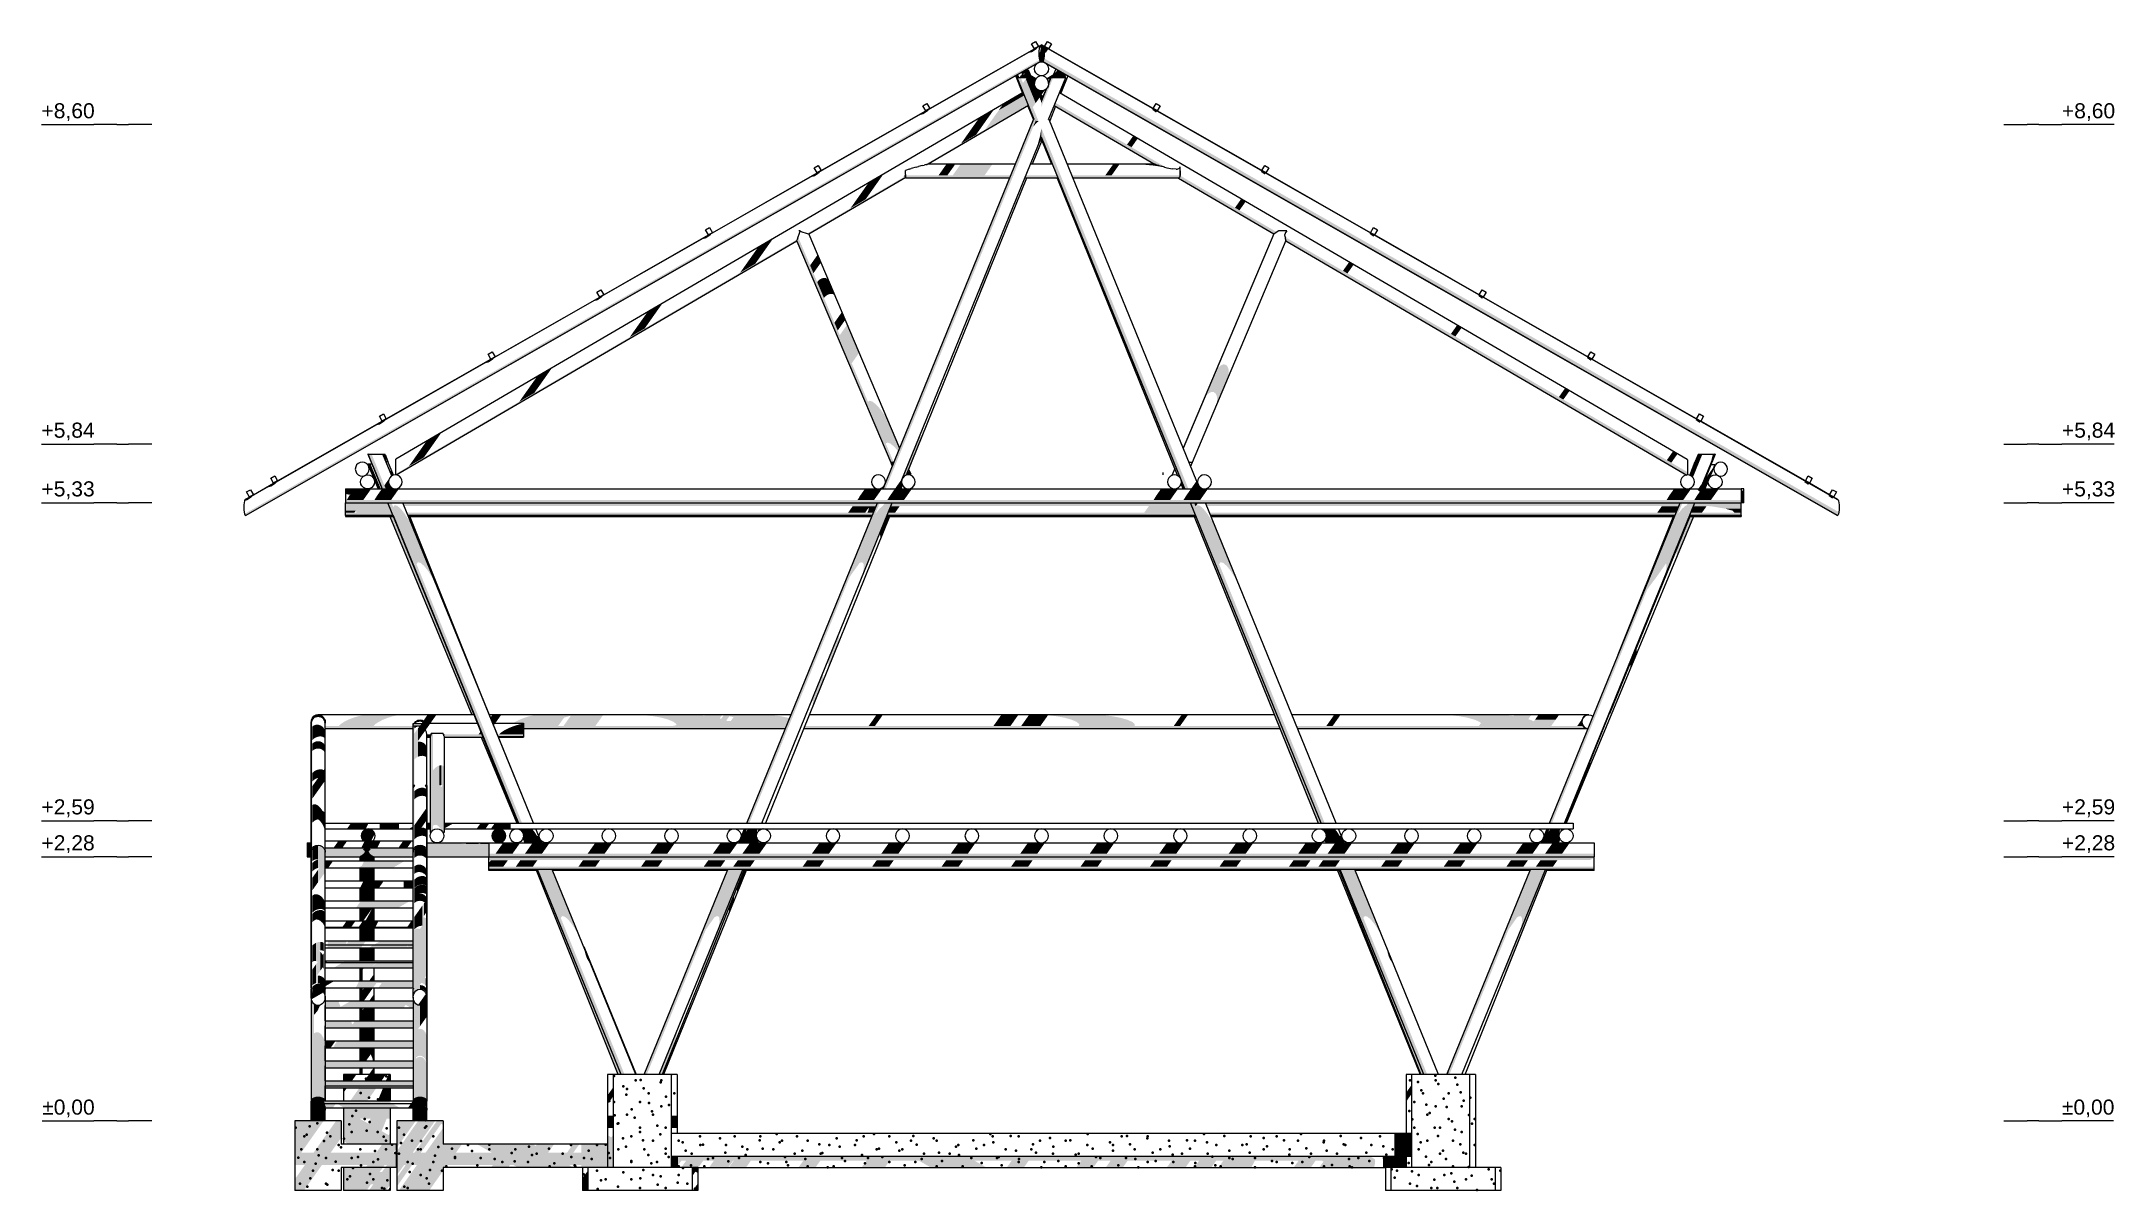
# Model space of a CAD drawing. Header units: millimetres. Extents: x -71878 to 121433, y -67383 to 83273.
# Drawn here: x 103544 to 121433, y -50709 to -40797 of the extents above; entities that cross this region are included whole.
import ezdxf

# ---------------------------------------------------------------- set-up
doc = ezdxf.new("R2010")
doc.units = ezdxf.units.MM
doc.header["$MEASUREMENT"] = 0
for name, color, linetype, lineweight in [('0_Pluma_Nº__1', 7, 'Continuous', 0), ('COLUMNAS_Pluma_Nº__1', 7, 'Continuous', 0), ('ENTIRADO_Pluma_Nº__21', 7, 'Continuous', 5), ('Losas_Pluma_Nº__1', 7, 'Continuous', 0), ('VIGAS DE CIMENTACION_Pluma_Nº__21', 7, 'Continuous', 5), ('Vigas_Pluma_Nº__21', 7, 'Continuous', 5)]:
    doc.layers.add(name, color=color, linetype=linetype, lineweight=lineweight)
for name, color, linetype, lineweight, true_color in [('0_Pluma_Nº__23', 7, 'Continuous', 5, 0x646464), ('COLUMNAS_Pluma_Nº__102', 7, 'Continuous', 40, 0x323232), ('COLUMNAS_Pluma_Nº__3', 7, 'Continuous', 0, 0x646464), ('ENTIRADO_Pluma_Nº__3', 7, 'Continuous', 0, 0x646464), ('Gradas_Pluma_Nº__2', 7, 'Continuous', 0, 0x323232), ('Gradas_Pluma_Nº__3', 7, 'Continuous', 0, 0x646464), ('Losas_Pluma_Nº__102', 7, 'Continuous', 40, 0x323232), ('Losas_Pluma_Nº__3', 7, 'Continuous', 0, 0x646464), ('VIGAS DE CIMENTACION_Pluma_Nº__102', 7, 'Continuous', 40, 0x323232), ('VIGAS DE CIMENTACION_Pluma_Nº__3', 7, 'Continuous', 0, 0x646464), ('Vigas_Pluma_Nº__3', 7, 'Continuous', 0, 0x646464)]:
    doc.layers.add(name, color=color, linetype=linetype, lineweight=lineweight, true_color=true_color)
doc.styles.add('Estilo_Generado_1', font='swiss.ttf')
pattern_1 = [(0, (99984.3, -50109.46), (0, 152), [])]

msp = doc.modelspace()

# ---------------------------------------------------------------- texts
at = {"layer": '0_Pluma_Nº__1', "char_height": 130, "attachment_point": 1, "style": 'Estilo_Generado_1'}
for s, insert in [('\\A1;{\\fArial|b0|i0|c0|p34;+8,60}', (103543.502, -41329.397)), ('\\A1;{\\fArial|b0|i0|c0|p34;+8,60}', (120979.217, -41329.397)), ('\\A1;{\\fArial|b0|i0|c0|p34;+5,84}', (103543.502, -44084.677)), ('\\A1;{\\fArial|b0|i0|c0|p34;+5,84}', (120979.217, -44084.677)), ('\\A1;{\\fArial|b0|i0|c0|p34;+5,33}', (103543.502, -44591.283)), ('\\A1;{\\fArial|b0|i0|c0|p34;+5,33}', (120979.217, -44591.283)), ('\\A1;{\\fArial|b0|i0|c0|p34;+2,59}', (103543.502, -47334.677)), ('\\A1;{\\fArial|b0|i0|c0|p34;+2,59}', (120979.217, -47334.677)), ('\\A1;{\\fArial|b0|i0|c0|p34;+2,28}', (103543.502, -47644.677)), ('\\A1;{\\fArial|b0|i0|c0|p34;+2,28}', (120979.217, -47644.677)), ('\\A1;{\\fArial|b0|i0|c0|p34;±0,00}', (103549.768, -49924.677)), ('\\A1;{\\fArial|b0|i0|c0|p34;±0,00}', (120979.22, -49924.677))]:
    msp.add_mtext(s, dxfattribs=dict(at, insert=insert))

# ---------------------------------------------------------------- hatches: boundary and pattern name
at = {"layer": 'COLUMNAS_Pluma_Nº__3', "linetype": 'Continuous', "lineweight": 0, "true_color": 0x191919}
for points in [[(111949.606, -41091.009), (112010.471, -41241.281), (112013.033, -41239.784), (111952.179, -41089.54)], [(111952.179, -41089.54), (112013.033, -41239.784), (112016.165, -41237.955), (111962.449, -41106.255), (111968.144, -41106.255), (111959.648, -41085.277)], [(111971.28, -41078.637), (111959.648, -41085.277), (111968.144, -41106.255), (111982.465, -41106.255)], [(111967.335, -41106.255), (111962.449, -41106.255), (112110.671, -41469.66), (112114.035, -41471.273), (112118.297, -41476.378)], [(111967.335, -41106.255), (112118.297, -41476.378), (112124.711, -41477.085), (112131.384, -41482.164), (111978.062, -41106.255)], [(111983.435, -41071.699), (111971.28, -41078.637), (111973.919, -41085.155)], [(111978.062, -41106.255), (112131.384, -41482.164), (112140.277, -41481.099), (112148.862, -41486.97), (111993.58, -41106.255)], [(111981.828, -41104.682), (111982.465, -41106.255), (112000.512, -41106.255), (111994.121, -41090.477)], [(111996.083, -41089.042), (111994.121, -41090.477), (112000.511, -41106.255), (112010.125, -41106.255), (112010.149, -41098.654), (112010.314, -41082.446)], [(112013.573, -41155.271), (112098.369, -41363.181), (112110.291, -41346.321), (112025.485, -41138.425)], [(112038.314, -41120.282), (112025.489, -41138.42), (112110.288, -41346.325), (112123.113, -41328.188)], [(112028.237, -41060.437), (112043.657, -41069.445), (112033.089, -41043.354), (112032.134, -41043.899), (112028.465, -41058.53)], [(112033.089, -41043.354), (112043.657, -41069.445), (112062.418, -41080.406), (112046.55, -41041.231), (112036.81, -41041.231)], [(112038.314, -41120.282), (112123.113, -41328.188), (112135.591, -41310.541), (112052.269, -41106.255), (112048.233, -41106.255)], [(112055.745, -41041.231), (112046.55, -41041.231), (112062.418, -41080.406), (112074.463, -41087.443)], [(112069.472, -41106.255), (112052.269, -41106.255), (112135.591, -41310.541), (112146.501, -41295.112)], [(112058.914, -41041.231), (112055.745, -41041.231), (112074.463, -41087.443), (112078.613, -41089.868)], [(112082.518, -41106.255), (112069.472, -41106.255), (112146.501, -41295.112), (112154.775, -41283.411)], [(112082.518, -41106.255), (112154.775, -41283.411), (112159.603, -41276.584), (112129.336, -41202.378), (112124.855, -41197.897), (112116.333, -41181.171), (112113.569, -41163.72), (112090.13, -41106.255)], [(112091.564, -41106.255), (112090.13, -41106.255), (112113.569, -41163.72), (112113.396, -41162.63), (112113.721, -41160.579)], [(112215.161, -41204.673), (112172.717, -41308.736), (112172.717, -41327.4), (112262.915, -41106.255), (112255.303, -41106.255), (112233.092, -41160.71), (112233.396, -41162.63), (112230.46, -41181.171), (112221.937, -41197.897)], [(112262.915, -41106.255), (112172.717, -41327.4), (112172.717, -41359.386), (112275.961, -41106.255)], [(112232.691, -41158.179), (112233.092, -41160.71), (112255.303, -41106.255), (112253.87, -41106.255)], [(112274.439, -41087.101), (112278.589, -41084.677), (112296.187, -41041.231), (112293.018, -41041.231)], [(112290.634, -41077.642), (112299.096, -41056.748), (112280.706, -41079.452), (112278.589, -41084.677)], [(112299.096, -41056.749), (112290.634, -41077.642), (112309.393, -41066.685), (112317.877, -41045.74), (112315.837, -41044.576)], [(112317.877, -41045.74), (112309.393, -41066.685), (112331.722, -41053.643)], [(112329.81, -41236.627), (112330.758, -41237.182), (112384.17, -41105.311), (112381.726, -41082.188), (112379.686, -41081.024), (112369.466, -41106.255), (112382.985, -41106.255)], [(112330.758, -41237.181), (112338.194, -41241.526), (112380.716, -41136.541), (112384.17, -41105.311)], [(112336.862, -41056.578), (112336.862, -41092.809), (112348.781, -41063.382)], [(112348.781, -41063.382), (112336.862, -41092.81), (112336.862, -41106.255), (112351.42, -41106.255), (112365.029, -41072.657)], [(112338.194, -41241.526), (112340.756, -41243.022), (112371.181, -41167.903), (112380.716, -41136.541)], [(112365.029, -41072.657), (112351.42, -41106.255), (112369.466, -41106.255), (112379.686, -41081.024)], [(112380.925, -41106.255), (112370.187, -41137.631), (112382.985, -41106.255)], [(112131.757, -41204.798), (112129.336, -41202.378), (112159.603, -41276.584), (112160.037, -41275.969), (112164.54, -41288.69), (112172.717, -41308.736), (112172.717, -41305.222)], [(112172.717, -41308.736), (112164.54, -41288.69), (112170.604, -41322.221), (112172.717, -41327.4)], [(112172.717, -41327.4), (112170.604, -41322.221), (112172.717, -41359.386)], [(112172.717, -41305.222), (112172.717, -41308.736), (112215.161, -41204.673), (112212.74, -41207.094)], [(112108.159, -41463.502), (110806.008, -44656.068), (110807.441, -44656.068), (112108.876, -41465.259)], [(112108.876, -41465.259), (110807.441, -44656.068), (110815.054, -44656.068), (112114.035, -41471.273), (112110.671, -41469.66)], [(112114.035, -41471.273), (110815.054, -44656.068), (110828.1, -44656.068), (112124.711, -41477.085), (112118.297, -41476.378)], [(112058.552, -41352.167), (112055.989, -41353.664), (112104.305, -41472.952), (112105.894, -41469.054)], [(112061.941, -41350.187), (112058.552, -41352.167), (112105.895, -41469.054), (112108.159, -41463.502)], [(112131.384, -41482.165), (112124.711, -41477.085), (112102.372, -41531.855), (112135.4, -41493.056), (112140.276, -41481.1)], [(112140.276, -41481.099), (112135.4, -41493.056), (112148.862, -41486.97)], [(112290.601, -41359.03), (112281.066, -41390.392), (112295.239, -41355.4), (112292.677, -41353.903)], [(112292.677, -41353.903), (112291.259, -41353.075), (112290.601, -41359.03)], [(112172.717, -41621.782), (112172.717, -41609.802), (112136.91, -41697.591), (112104.275, -41789.585)], [(112172.717, -41609.802), (112172.717, -41583.502), (112160.494, -41613.47), (112136.91, -41697.591)], [(112164.132, -41671.274), (112151.136, -41711.184), (112175.966, -41649.879), (112175.966, -41642.057)], [(112172.717, -41583.502), (112172.717, -41545.455), (112160.494, -41613.47)], [(112172.688, -41627.448), (112164.132, -41671.274), (112175.966, -41642.057), (112175.966, -41629.748), (112173.854, -41624.57)], [(112173.053, -41622.607), (112172.688, -41627.448), (112173.854, -41624.57)], [(113441.442, -44656.068), (112172.717, -41545.455), (112172.717, -41583.502), (113425.924, -44656.068)], [(112172.717, -41583.502), (112172.717, -41609.802), (113415.196, -44656.068), (113425.923, -44656.068)], [(113415.196, -44656.068), (112172.717, -41609.802), (112172.717, -41621.782), (113410.31, -44656.068)], [(112268.046, -41855.506), (112175.966, -41629.748), (112175.966, -41642.057), (112262.42, -41855.506)], [(112262.419, -41855.506), (112175.966, -41642.057), (112175.966, -41649.879), (112259.251, -41855.506)], [(112307.855, -41975.506), (113347.816, -44543.113), (113351.808, -44545.147), (112311.023, -41975.506)], [(112311.023, -41975.506), (113351.808, -44545.147), (113356.479, -44547.527), (113365.702, -44556.75), (112780.822, -43112.712), (112316.99, -41975.506)], [(110062.532, -42514.608), (110061.132, -42518.826), (110872.149, -44429.462), (110875.339, -44429.462)], [(110066.594, -42502.366), (110062.532, -42514.608), (110875.339, -44429.462), (110884.598, -44429.462)], [(110072.92, -42483.298), (110066.594, -42502.366), (110884.598, -44429.462), (110898.434, -44429.462), (110898.72, -44428.76)], [(110151.107, -42453.003), (110163.249, -42459.796), (110161.883, -42456.579)], [(110161.883, -42456.579), (110163.249, -42459.796), (110171.04, -42470.637), (110165.596, -42457.811)], [(113396.698, -44306.136), (113397.313, -44307.644), (114180.142, -42453.432), (114178.195, -42455.497), (114178.053, -42455.415)], [(114180.142, -42453.432), (113397.313, -44307.644), (113400.987, -44316.649), (114189.505, -42448.961), (114181.065, -42453.522)], [(114189.505, -42448.961), (114185.167, -42459.237), (114204.605, -42441.628), (114190.4, -42448.88)], [(114281.38, -42505.725), (114274.489, -42522.048), (114265.486, -42555.437), (114282.774, -42514.49), (114281.542, -42512.226)], [(114277.923, -42487.996), (114277.051, -42490.061), (114274.489, -42522.048), (114281.38, -42505.725), (114279.3, -42500.819)], [(114276.044, -42483.365), (114277.051, -42490.061), (114277.923, -42487.996)], [(110176.752, -42727.91), (110205.339, -42795.258), (110216.694, -42779.2), (110188.107, -42711.853)], [(110188.107, -42711.853), (110216.694, -42779.2), (110229.28, -42761.4), (110200.693, -42694.053)], [(110200.693, -42694.053), (110229.28, -42761.4), (110241.867, -42743.6), (110213.28, -42676.253)], [(110213.28, -42676.253), (110241.867, -42743.6), (110253.221, -42727.542), (110224.634, -42660.195)], [(110224.634, -42660.195), (110253.221, -42727.542), (110262.232, -42714.799), (110233.645, -42647.452)], [(110239.431, -42639.27), (110233.645, -42647.452), (110262.232, -42714.799), (110268.018, -42706.617)], [(110241.424, -42636.45), (110239.431, -42639.27), (110268.018, -42706.617), (110270.011, -42703.798)], [(111637.578, -42971.308), (111628.043, -43002.67), (111718.158, -42780.182), (111727.693, -42748.82)], [(111731.147, -42717.589), (111641.032, -42940.078), (111637.578, -42971.308), (111727.693, -42748.82)], [(111639.795, -42928.378), (111641.032, -42940.078), (111731.147, -42717.589), (111730.04, -42707.119)], [(110237.71, -42871.519), (110296.232, -43009.387), (110308.402, -42995.252), (110249.881, -42857.384)], [(110249.881, -42857.384), (110308.402, -42995.252), (110323.77, -42984.003), (110265.248, -42846.135)], [(110265.248, -42846.135), (110323.77, -42984.003), (110340.83, -42976.741), (110282.308, -42838.874)], [(110282.308, -42838.874), (110340.829, -42976.741), (110357.912, -42974.178), (110299.391, -42836.31)], [(110299.391, -42836.31), (110357.912, -42974.178), (110373.345, -42976.563), (110314.824, -42838.696)], [(110327.096, -42845.797), (110314.824, -42838.696), (110373.345, -42976.563), (110385.617, -42983.664)], [(110335.007, -42856.918), (110327.096, -42845.797), (110385.617, -42983.664), (110393.528, -42994.785)], [(112780.819, -43112.706), (113365.703, -44556.75), (113369.753, -44560.801), (113378.276, -44577.527)], [(110397.93, -43206.166), (110386.575, -43222.223), (110415.162, -43289.571), (110426.517, -43273.513)], [(110410.516, -43188.365), (110397.93, -43206.165), (110426.517, -43273.513), (110439.104, -43255.712)], [(110423.103, -43170.565), (110410.516, -43188.365), (110439.104, -43255.713), (110451.69, -43237.912)], [(110434.458, -43154.508), (110423.103, -43170.565), (110451.69, -43237.912), (110463.045, -43221.855)], [(110443.468, -43141.764), (110434.457, -43154.508), (110463.045, -43221.855), (110472.056, -43209.111)], [(110449.254, -43133.582), (110443.468, -43141.764), (110472.056, -43209.111), (110477.841, -43200.93)], [(110451.247, -43130.763), (110449.254, -43133.582), (110477.841, -43200.93), (110479.835, -43198.11)], [(110469.072, -43278.862), (110456.486, -43296.662), (110559.532, -43539.425), (110572.119, -43521.625)], [(110480.427, -43262.804), (110469.072, -43278.862), (110572.119, -43521.624), (110583.473, -43505.567)], [(110489.438, -43250.061), (110480.427, -43262.804), (110583.473, -43505.567), (110592.484, -43492.823)], [(110495.223, -43241.879), (110489.438, -43250.061), (110592.484, -43492.823), (110598.27, -43484.642)], [(110497.217, -43239.06), (110495.223, -43241.879), (110598.27, -43484.642), (110600.263, -43481.822)], [(110443.899, -43314.462), (110432.545, -43330.52), (110535.591, -43573.282), (110546.946, -43557.224)], [(110456.486, -43296.662), (110443.899, -43314.462), (110546.946, -43557.225), (110559.532, -43539.425)], [(113598.73, -43848.273), (113619.664, -43829.402), (113719.909, -43591.963), (113698.974, -43610.835)], [(113719.909, -43591.963), (113619.664, -43829.402), (113640.789, -43820.083), (113741.033, -43582.644)], [(113640.789, -43820.083), (113660.035, -43821.228), (113760.279, -43583.789), (113741.033, -43582.644)], [(113660.035, -43821.228), (113675.519, -43832.725), (113775.763, -43595.286), (113760.279, -43583.789)], [(113775.763, -43595.286), (113675.519, -43832.725), (113685.725, -43853.449), (113785.969, -43616.01)], [(113785.969, -43616.01), (113685.725, -43853.449), (113689.655, -43881.371), (113789.899, -43643.933)], [(113689.655, -43881.371), (113686.923, -43913.759), (113787.167, -43676.32), (113789.899, -43643.933)], [(113686.923, -43913.759), (113677.797, -43947.441), (113778.041, -43710.002), (113787.167, -43676.32)], [(110690.569, -43895.579), (110676.065, -43904.217), (110829.524, -44265.746), (110844.029, -44257.107)], [(110713.887, -43903.061), (110690.569, -43895.579), (110844.028, -44257.108), (110867.346, -44264.589)], [(110743.736, -43925.929), (110713.887, -43903.061), (110867.346, -44264.589), (110897.195, -44287.457)], [(110777.194, -43961.945), (110743.736, -43925.929), (110897.195, -44287.457), (110930.654, -44323.473)], [(110810.987, -44007.584), (110777.194, -43961.945), (110930.654, -44323.473), (110937.753, -44333.061), (110943.335, -44319.375)], [(110841.807, -44058.379), (110810.987, -44007.584), (110943.335, -44319.376), (110947.872, -44308.252)], [(110866.636, -44109.357), (110841.807, -44058.379), (110947.872, -44308.252), (110949.435, -44304.419)], [(110990.228, -44546.878), (111001.814, -44540.975), (111147.5, -44181.284), (111125.976, -44211.723)], [(111147.5, -44181.284), (111001.814, -44540.975), (111005.68, -44539.005), (111005.787, -44538.988), (111065.135, -44392.46), (111074.398, -44361.99), (111081.604, -44351.8), (111154.916, -44170.795)], [(106361.527, -44356.395), (106360.089, -44356.395), (106482.383, -44656.068), (106483.676, -44656.068), (106402.513, -44457.076), (106402.592, -44457.076)], [(106361.527, -44356.395), (106483.755, -44656.068), (106488.641, -44656.068), (106366.413, -44356.395)], [(106366.413, -44356.395), (106488.641, -44656.068), (106499.368, -44656.068), (106377.141, -44356.395)], [(106392.659, -44356.395), (106377.141, -44356.395), (106499.368, -44656.068), (106514.886, -44656.068)], [(106491.894, -44359.462), (106492.35, -44360.582), (106491.983, -44359.462)], [(106492.35, -44360.582), (106515.143, -44416.465), (106515.981, -44417.304), (106492.389, -44359.462), (106491.983, -44359.462)], [(106510.491, -44403.843), (106518.26, -44405.331), (106499.919, -44359.462), (106492.389, -44359.462)], [(106499.919, -44359.462), (106518.26, -44405.331), (106528.213, -44411.995), (106507.208, -44359.462)], [(106528.213, -44411.995), (106532.399, -44420.202), (106532.6, -44420.202), (106508.312, -44359.462), (106507.208, -44359.462)], [(111103.248, -44243.865), (110985.831, -44531.745), (110987.638, -44548.843), (110988.954, -44547.527), (110990.228, -44546.878), (111125.976, -44211.723)], [(117854.791, -44356.395), (117777.963, -44544.76), (117779.149, -44545.364), (117856.224, -44356.395)], [(117779.149, -44545.364), (117783.394, -44547.527), (117785.159, -44549.293), (117863.836, -44356.395), (117856.224, -44356.395)], [(117785.159, -44549.293), (117794.426, -44558.559), (117876.883, -44356.395), (117863.836, -44356.395)], [(117839.719, -44359.462), (117815.431, -44420.202), (117816.536, -44420.202), (117840.823, -44359.462)], [(117816.536, -44420.202), (117823.824, -44420.202), (117848.112, -44359.462), (117840.823, -44359.462)], [(117823.824, -44420.202), (117828.766, -44420.202), (117853.54, -44359.462), (117848.112, -44359.462)], [(117892.142, -44583.375), (117862.476, -44656.068), (117865.648, -44656.068), (117982.077, -44370.767), (117986.486, -44356.395), (117984.77, -44356.395), (117901.019, -44561.621), (117896.033, -44577.871)], [(117983.906, -44356.395), (117901.333, -44558.845), (117901.019, -44561.621), (117984.77, -44356.395)], [(117983.906, -44356.395), (117979.02, -44356.395), (117949.38, -44429.064), (117923.902, -44503.511)], [(117979.02, -44356.395), (117968.293, -44356.395), (117965.037, -44364.377), (117949.38, -44429.064)], [(117965.744, -44356.395), (117965.037, -44364.377), (117968.293, -44356.395)], [(106361.365, -44442.249), (106449.997, -44656.068), (106451.475, -44656.068), (106362.843, -44442.249)], [(106370.511, -44442.249), (106362.843, -44442.249), (106451.475, -44656.068), (106459.143, -44656.068)], [(106370.511, -44442.249), (106459.143, -44656.068), (106472.251, -44656.068), (106383.619, -44442.249)], [(106402.592, -44457.076), (106402.513, -44457.076), (106483.676, -44656.068), (106483.755, -44656.068)], [(106528.616, -44420.202), (106538.518, -44435.004), (106532.6, -44420.202)], [(106545.876, -44491.427), (106545.703, -44491.391), (106567.471, -44544.76), (106575.568, -44540.634), (106560.481, -44502.902)], [(106573.077, -44521.429), (106560.481, -44502.902), (106575.568, -44540.634), (106578.765, -44539.005), (106580.025, -44538.805)], [(110872.149, -44429.462), (110885.554, -44461.041), (110887.117, -44457.208), (110875.339, -44429.462)], [(110875.339, -44429.462), (110887.117, -44457.208), (110891.654, -44446.085), (110884.598, -44429.462)], [(110898.434, -44429.462), (110884.598, -44429.462), (110891.654, -44446.085)], [(111009.229, -44530.49), (111018.527, -44530.49), (111013.769, -44519.281)], [(111013.769, -44519.281), (111018.527, -44530.49), (111032.947, -44530.49), (111020.81, -44501.896)], [(111022.772, -44497.053), (111020.81, -44501.896), (111032.947, -44530.49), (111042.206, -44530.49), (111040.218, -44525.807)], [(111042.499, -44530.49), (111040.218, -44525.807), (111042.206, -44530.49)], [(113322.763, -44481.259), (113297.208, -44541.789), (113302.671, -44539.005), (113303.536, -44538.868), (113325.257, -44487.418)], [(117767.713, -44539.537), (117772.023, -44541.733), (117820.619, -44420.202), (117815.431, -44420.202)], [(117772.023, -44541.733), (117777.963, -44544.76), (117828.766, -44420.202), (117820.619, -44420.202)], [(117865.648, -44656.068), (117876.045, -44656.068), (117926.228, -44535.169), (117899.642, -44572.768)], [(117876.045, -44656.068), (117889.158, -44656.068), (117957.981, -44490.263), (117926.228, -44535.169)], [(117957.981, -44490.263), (117889.158, -44656.068), (117896.831, -44656.068), (117976.561, -44463.988)], [(117896.831, -44656.068), (117898.313, -44656.068), (117930.156, -44579.353), (117930.445, -44577.527), (117932.974, -44572.565), (117980.148, -44458.914), (117976.561, -44463.988)], [(106481.401, -44656.068), (106482.383, -44656.068), (106482.024, -44655.188)], [(106502.638, -44626.035), (106514.886, -44656.068), (106533.676, -44656.068), (106514.555, -44609.182)], [(106514.554, -44609.184), (106533.676, -44656.068), (106553.899, -44656.068), (106527.379, -44591.046)], [(106527.379, -44591.046), (106553.899, -44656.068), (106573.575, -44656.068), (106570.702, -44649.023), (106562.039, -44644.609), (106548.765, -44631.335), (106540.243, -44614.609), (106537.306, -44596.068), (106540.243, -44577.527), (106540.964, -44576.113), (106539.857, -44573.399)], [(106539.857, -44573.399), (106540.964, -44576.113), (106548.765, -44560.801)], [(106578.765, -44653.132), (106570.702, -44649.023), (106573.575, -44656.068), (106590.778, -44656.068), (106590.327, -44654.963)], [(106590.327, -44654.963), (106590.778, -44656.068), (106597.306, -44656.068)], [(106597.306, -44656.068), (106603.824, -44656.068), (106603.429, -44655.099)], [(106610.579, -44653.966), (106603.429, -44655.099), (106603.824, -44656.068), (106611.437, -44656.068)], [(106611.926, -44653.753), (106610.579, -44653.966), (106611.437, -44656.068), (106612.87, -44656.068)], [(106611.926, -44653.753), (106612.87, -44656.068), (106621.726, -44656.068), (106619.756, -44651.14), (106615.847, -44653.132)], [(106624.065, -44648.944), (106619.756, -44651.14), (106621.726, -44656.068), (106626.914, -44656.068)], [(110934.768, -44618.66), (110908.316, -44656.068), (110919.51, -44656.068)], [(110960.116, -44582.812), (110934.768, -44618.66), (110919.51, -44656.068), (110930.237, -44656.068)], [(110971.662, -44566.483), (110960.116, -44582.812), (110930.237, -44656.068), (110935.123, -44656.068)], [(110935.123, -44656.068), (110946.003, -44656.068), (110965.931, -44606.866), (110964.221, -44596.068), (110967.158, -44577.527)], [(110965.931, -44606.866), (110946.003, -44656.068), (110955.197, -44656.068), (110969.85, -44619.893), (110967.158, -44614.609)], [(110955.198, -44656.068), (110958.366, -44656.068), (110971.615, -44623.357), (110969.85, -44619.893)], [(110971.662, -44566.483), (110967.158, -44577.527), (110975.68, -44560.801)], [(113378.276, -44614.609), (113377.439, -44616.252), (113393.566, -44656.068), (113396.734, -44656.068), (113378.744, -44611.651)], [(113410.31, -44656.068), (113378.276, -44577.527), (113380.946, -44594.385), (113405.929, -44656.068)], [(113378.744, -44611.652), (113396.734, -44656.068), (113405.929, -44656.068), (113380.946, -44594.385), (113381.212, -44596.068)], [(113474.316, -44641.018), (113463.674, -44656.068), (113480.454, -44656.068)], [(113486.794, -44623.371), (113474.316, -44641.018), (113480.455, -44656.068), (113500.131, -44656.068)], [(113497.704, -44607.942), (113486.794, -44623.371), (113500.131, -44656.068), (113517.334, -44656.068)], [(113505.978, -44596.241), (113497.704, -44607.942), (113517.334, -44656.068), (113530.38, -44656.068)], [(113510.806, -44589.414), (113505.978, -44596.241), (113530.38, -44656.068), (113537.992, -44656.068)], [(113511.715, -44588.128), (113510.806, -44589.414), (113537.992, -44656.068), (113539.425, -44656.068)], [(117721.117, -44656.068), (117726.305, -44656.068), (117727.836, -44652.24), (117723.526, -44650.044)], [(117726.305, -44656.068), (117732.563, -44656.068), (117733.508, -44653.753), (117729.586, -44653.132), (117727.835, -44652.24)], [(117733.508, -44653.753), (117732.563, -44656.068), (117733.997, -44656.068), (117734.854, -44653.966)], [(117734.854, -44653.966), (117733.997, -44656.068), (117741.609, -44656.068), (117742.004, -44655.099)], [(117742.004, -44655.099), (117741.609, -44656.068), (117748.127, -44656.068)], [(117748.127, -44656.068), (117754.655, -44656.068), (117755.106, -44654.963)], [(117754.655, -44656.068), (117771.858, -44656.068), (117774.732, -44649.023), (117766.668, -44653.132), (117755.106, -44654.963)], [(117783.394, -44644.609), (117774.732, -44649.023), (117771.858, -44656.068), (117779.179, -44656.068), (117796.668, -44631.335)], [(117853.324, -44638.271), (117840.739, -44656.068), (117846.065, -44656.068)], [(117878.673, -44602.423), (117853.324, -44638.271), (117846.065, -44656.068), (117856.792, -44656.068)], [(117890.219, -44586.094), (117878.673, -44602.423), (117856.792, -44656.068), (117861.678, -44656.068)], [(117861.678, -44656.068), (117862.476, -44656.068), (117892.141, -44583.375), (117890.219, -44586.094)], [(106537.585, -44776.068), (106532.699, -44776.068), (107659.804, -47539.463), (107664.69, -47539.463)], [(106548.312, -44776.068), (106537.585, -44776.068), (107664.69, -47539.463), (107675.417, -47539.463)], [(106548.313, -44776.068), (107675.417, -47539.462), (107690.936, -47539.462), (106563.831, -44776.068)], [(106550.959, -44896.068), (106549.481, -44896.068), (107258.441, -46606.39), (107259.918, -46606.39)], [(106558.627, -44896.068), (106550.959, -44896.068), (107259.918, -46606.391), (107267.586, -46606.391)], [(106571.736, -44896.068), (106558.627, -44896.068), (107267.586, -46606.39), (107278.215, -46606.39), (107274.324, -46596.66), (107125.886, -46232.925)], [(106577.623, -44886.404), (107659.725, -47539.462), (107659.804, -47539.462), (106577.702, -44886.404)], [(106591.192, -44797.085), (106579.029, -44813.34), (106779.847, -45305.689), (106792.008, -45289.436)], [(106580.325, -44896.068), (107274.324, -46596.66), (107231.362, -46489.218), (106581.564, -44896.068)], [(106613.425, -44802.012), (106591.192, -44797.084), (106792.008, -45289.436), (106814.241, -45294.363)], [(106643.553, -44827.637), (106613.425, -44802.012), (106814.241, -45294.363), (106844.369, -45319.989)], [(106678.627, -44871.453), (106643.553, -44827.637), (106844.369, -45319.989), (106879.443, -45363.805)], [(106715.214, -44929.17), (106678.627, -44871.453), (106879.443, -45363.805), (106916.03, -45421.521)], [(109629.959, -47539.462), (109631.392, -47539.462), (110758.497, -44776.068), (110757.064, -44776.068)], [(109631.392, -47539.462), (109639.004, -47539.462), (110766.109, -44776.068), (110758.497, -44776.068)], [(110766.109, -44776.068), (109639.004, -47539.462), (109652.051, -47539.462), (110779.155, -44776.068)], [(110740.251, -44871.453), (110518.455, -45415.243), (110559.106, -45357.754), (110775.325, -44827.637)], [(110804.614, -44802.725), (110775.325, -44827.638), (110559.107, -45357.754), (110602.863, -45295.872), (110604.638, -45294.363), (110805.909, -44800.894)], [(110805.909, -44800.893), (110604.638, -45294.363), (110626.87, -45289.436), (110836.258, -44776.068), (110823.463, -44776.068)], [(110886.179, -44776.068), (110881.293, -44776.068), (110629.479, -45393.456), (110608.701, -45456.378)], [(110855.048, -44776.068), (110836.257, -44776.068), (110626.87, -45289.436), (110639.031, -45305.689)], [(110881.293, -44776.068), (110870.565, -44776.068), (110639.93, -45341.532), (110629.479, -45393.456)], [(110870.565, -44776.068), (110855.047, -44776.068), (110639.031, -45305.689), (110639.93, -45341.532)], [(110771.354, -45057.59), (110777.898, -45048.336), (110782.225, -45060.426), (110848.795, -44896.068), (110837.234, -44896.068)], [(110781.839, -45084.081), (110774.387, -45110.302), (110861.158, -44896.068), (110857.99, -44896.068)], [(110782.225, -45060.426), (110781.839, -45084.081), (110857.99, -44896.068), (110848.795, -44896.068)], [(113464.141, -44776.068), (113459.255, -44776.068), (114586.36, -47539.462), (114591.246, -47539.462)], [(113474.868, -44776.068), (113464.141, -44776.068), (114591.246, -47539.462), (114601.973, -47539.462)], [(113474.868, -44776.068), (114601.973, -47539.462), (114617.491, -47539.462), (113490.386, -44776.068)], [(113509.177, -44776.066), (113490.386, -44776.068), (113503.329, -44807.816), (113515.251, -44790.956)], [(113490.774, -44896.068), (114561.431, -47539.462), (114564.599, -47539.462), (113493.942, -44896.068)], [(113493.942, -44896.068), (114564.599, -47539.462), (114573.794, -47539.462), (113503.137, -44896.068)], [(113503.137, -44896.068), (114573.794, -47539.462), (114586.359, -47539.462), (113508.199, -44896.068)], [(113517.746, -44797.087), (113505.582, -44813.343), (113706.398, -45305.695), (113718.561, -45289.438)], [(113525.778, -44776.068), (113509.176, -44776.068), (113515.249, -44790.958)], [(113517.748, -44797.084), (113718.563, -45289.436), (113740.796, -45294.363), (113539.981, -44802.012)], [(113570.108, -44827.638), (113539.98, -44802.012), (113740.796, -45294.363), (113770.924, -45319.989)], [(113605.183, -44871.453), (113570.108, -44827.638), (113770.924, -45319.989), (113805.998, -45363.805)], [(113641.77, -44929.17), (113605.183, -44871.453), (113805.998, -45363.805), (113842.585, -45421.522)], [(116556.514, -47539.463), (116557.947, -47539.463), (117685.052, -44776.068), (117683.619, -44776.068)], [(116557.947, -47539.462), (116565.56, -47539.462), (117692.665, -44776.068), (117685.052, -44776.068)], [(116565.56, -47539.463), (116578.606, -47539.463), (117705.711, -44776.068), (117692.664, -44776.068)], [(117149.48, -46085.649), (117413.741, -45437.744), (117634.202, -44886.404), (117629.014, -44886.404)], [(117701.88, -44827.638), (117666.806, -44871.453), (117400.571, -45524.198), (117403.995, -45519.697), (117439.414, -45471.144)], [(117413.741, -45437.746), (117638.616, -44886.404), (117634.202, -44886.404)], [(117732.008, -44802.012), (117701.88, -44827.638), (117439.413, -45471.144), (117472.703, -45428.028), (117482.089, -45414.754)], [(117732.008, -44802.012), (117482.089, -45414.754), (117529.876, -45347.173), (117762.812, -44776.068), (117755.887, -44776.068), (117738.57, -44800.557)], [(117762.812, -44776.068), (117529.876, -45347.173), (117562.308, -45301.307), (117565.586, -45305.689), (117781.603, -44776.068)], [(117812.734, -44776.068), (117807.848, -44776.068), (117556.034, -45393.456), (117535.256, -45456.378)], [(117807.848, -44776.068), (117797.121, -44776.068), (117566.485, -45341.532), (117556.034, -45393.456)], [(117797.121, -44776.068), (117781.603, -44776.068), (117565.586, -45305.689), (117566.485, -45341.532)], [(117646.111, -45194.027), (117649.966, -45200.725), (117776.425, -44896.068), (117767.705, -44896.068)], [(117647.842, -45180.344), (117649.452, -45178.067), (117764.534, -44896.068), (117763.79, -44896.068)], [(117764.534, -44896.068), (117649.452, -45178.067), (117656.953, -45167.459), (117767.705, -44896.068)], [(117649.966, -45200.725), (117654.664, -45221.001), (117789.538, -44896.068), (117776.425, -44896.068)], [(117789.538, -44896.068), (117654.664, -45221.001), (117653.565, -45242.134), (117708.695, -45109.316), (117709.539, -45093.091), (117723.804, -45072.918), (117797.211, -44896.068)], [(117797.211, -44896.068), (117723.804, -45072.918), (117727.391, -45067.845), (117798.693, -44896.068)], [(106715.214, -44929.17), (106916.03, -45421.522), (106950.548, -45487.489), (106749.733, -44995.138)], [(106778.804, -45062.899), (106749.733, -44995.138), (106950.548, -45487.489), (106979.619, -45555.251)], [(113641.77, -44929.17), (113842.585, -45421.521), (113877.104, -45487.489), (113676.288, -44995.138)], [(113676.288, -44995.138), (113877.103, -45487.489), (113906.175, -45555.251), (113705.359, -45062.899)], [(106717.284, -45247.194), (106773.861, -45383.685), (106777.608, -45379.494), (106721.3, -45241.515)], [(106803.97, -45124.601), (106831.848, -45192.951), (106834.76, -45188.834), (106807.231, -45119.99)], [(106807.231, -45119.99), (106834.76, -45188.834), (106838.073, -45184.148), (106810.545, -45115.303)], [(117653.565, -45242.134), (117646.776, -45262.057), (117701.907, -45129.239), (117708.695, -45109.316)], [(106872.204, -45282.476), (106866.446, -45277.777), (106957.416, -45500.813), (106960.522, -45503.348)], [(106872.204, -45282.476), (106960.522, -45503.348), (106973.417, -45522.623), (106885.099, -45301.751)], [(106994.169, -45915.163), (106995.57, -45913.595), (106925.988, -45743.089), (106924.004, -45745.895)], [(107008.588, -45626.275), (107036.466, -45694.626), (107036.812, -45694.137), (107009.283, -45625.293)], [(107012.597, -45620.606), (107009.283, -45625.293), (107036.812, -45694.137), (107040.125, -45689.451)], [(110421.647, -45973.376), (110331.532, -46195.865), (110321.998, -46227.227), (110412.112, -46004.738)], [(110425.101, -45942.146), (110334.986, -46164.634), (110331.532, -46195.865), (110421.647, -45973.376)], [(110331.64, -46135.665), (110332.022, -46136.593), (110422.137, -45914.104), (110422.072, -45913.947)], [(110332.022, -46136.593), (110334.986, -46164.634), (110425.101, -45942.146), (110422.137, -45914.105)], [(117243.993, -46171.615), (117234.383, -46202.934), (117325.051, -45980.761), (117334.66, -45949.441)], [(117250.353, -46154.892), (117244.121, -46170.478), (117243.993, -46171.615), (117334.66, -45949.441), (117334.855, -45947.713)], [(107214.649, -46125.909), (107213.206, -46127.95), (107241.084, -46196.3), (107242.177, -46194.754)], [(117254.055, -46204.612), (117247.267, -46224.535), (117302.398, -46091.716), (117309.186, -46071.793)], [(117258.796, -46143.112), (117250.508, -46163.422), (117255.155, -46183.478), (117310.285, -46050.659), (117305.588, -46030.384)], [(117255.155, -46183.478), (117254.055, -46204.611), (117309.186, -46071.793), (117310.285, -46050.659)], [(117258.796, -46143.113), (117305.588, -46030.384), (117305.127, -46029.583)], [(110197.255, -46527.388), (110187.816, -46558.515), (110277.592, -46336.861), (110287.031, -46305.735)], [(110286.658, -46245.95), (110196.559, -46466.852), (110197.432, -46468.888), (110287.209, -46247.235)], [(110200.568, -46496.505), (110197.255, -46527.388), (110287.031, -46305.735), (110290.345, -46274.852)], [(110197.433, -46468.888), (110200.568, -46496.505), (110290.345, -46274.852), (110287.209, -46247.235)], [(107231.362, -46489.218), (107651.316, -47539.463), (107652.42, -47539.463), (107287.632, -46627.179)], [(107319.997, -46389.371), (107319.573, -46388.737), (107328.269, -46410.056)], [(107387.412, -46555.063), (107388.25, -46555.901), (107343.965, -46447.326), (107343.128, -46446.487)], [(105870.377, -46647.85), (105869.777, -46647.85), (105869.777, -46666.177), (105870.377, -46662.394)], [(105869.777, -47519.462), (105870.377, -47519.462), (105870.377, -46670.38), (105869.777, -46666.603)], [(105873.314, -46647.85), (105870.377, -46647.85), (105870.377, -46666.391)], [(105870.377, -47214.125), (105870.414, -47214.125), (105870.414, -47187.216), (105870.414, -46677.397), (105871.198, -46671.577), (105870.377, -46666.391)], [(105987.477, -46647.85), (105990.377, -46666.158), (105990.377, -46647.85)], [(105989.612, -46671.451), (105990.377, -46677.123), (105990.377, -46666.623)], [(107658.916, -47537.48), (107287.627, -46627.167), (107652.42, -47539.463), (107659.709, -47539.463)], [(107417.824, -46629.624), (107445.702, -46697.974), (107446.016, -46697.53), (107418.138, -46629.18)], [(106900.452, -46786.978), (106898.262, -46794.025), (106898.262, -47621.648), (106901.199, -47621.648), (106901.199, -46782.264)], [(106901.199, -46782.264), (106901.199, -47621.648), (106904.579, -47621.648), (106908.376, -47614.195), (106909.721, -47612.851), (106909.721, -46766.699), (106907.375, -46766.699), (106905.558, -46773.704)], [(106922.995, -46766.699), (106909.721, -46766.699), (106909.721, -47612.851), (106921.65, -47600.921), (106922.995, -47600.236)], [(107015.325, -46782.123), (107011.033, -46773.704), (107015.325, -46785.596)], [(107016.094, -46786.978), (107015.325, -46782.123), (107015.325, -46785.596), (107018.262, -46811.779), (107018.262, -46793.949)], [(107338.047, -46798.437), (107645.215, -47539.462), (107646.693, -47539.462), (107339.525, -46798.437)], [(107347.193, -46798.437), (107339.525, -46798.437), (107646.693, -47539.462), (107651.316, -47539.462), (107568.213, -47331.636)], [(107355.007, -46798.437), (107347.193, -46798.437), (107568.214, -47331.636)], [(106958.262, -47051.318), (106958.262, -47557.936), (106976.803, -47573.193), (106976.803, -47215.65), (106975.041, -47215.255), (106976.803, -47214.484), (106976.803, -47043.211)], [(106976.803, -47214.484), (106993.529, -47212.124), (106993.529, -47040.851), (106976.803, -47043.211)], [(106993.529, -47598.298), (106996.269, -47605.006), (107005.458, -47614.195), (107006.803, -47616.834), (107006.803, -47044.469), (106993.529, -47040.851), (106993.529, -47212.124), (107003.93, -47214.959), (106994.224, -47228.685), (106993.529, -47227.702)], [(107006.803, -47044.469), (107006.803, -47616.834), (107009.256, -47621.648), (107015.325, -47621.648), (107015.325, -47053.711)], [(107561.195, -46981.136), (107620.867, -47127.438), (107622.058, -47129.145), (107562.032, -46981.975)], [(116909.677, -47034.27), (116854.546, -47167.088), (116847.758, -47187.012), (116902.889, -47054.193)], [(116910.776, -47013.136), (116855.645, -47145.955), (116854.546, -47167.088), (116909.677, -47034.27)], [(116855.065, -47143.451), (116855.645, -47145.955), (116910.776, -47013.136), (116909.455, -47007.432)], [(105870.377, -47775.152), (105870.414, -47775.152), (105870.414, -47704.747), (105870.414, -47214.125), (105870.377, -47214.125)], [(106750.451, -47214.125), (106750.451, -47236.128), (106753.35, -47225.613), (106753.387, -47225.665), (106753.387, -47214.125)], [(106761.91, -47214.125), (106753.387, -47214.125), (106753.387, -47225.665), (106761.873, -47216.099), (106761.91, -47216.099)], [(106765.346, -47214.125), (106761.91, -47214.125), (106761.91, -47216.099)], [(106922.995, -47561.833), (106939.721, -47554.022), (106939.721, -47064.379), (106922.995, -47081.114)], [(106939.721, -47554.022), (106958.262, -47557.936), (106958.262, -47051.318), (106939.721, -47064.379)], [(106976.803, -47215.65), (106976.803, -47573.193), (106993.529, -47598.298), (106993.529, -47227.702)], [(107018.262, -47067.672), (107015.325, -47053.711), (107015.325, -47621.648), (107018.262, -47621.648)], [(107650.32, -47199.649), (107650.634, -47199.204), (107622.756, -47130.854), (107622.442, -47131.298)], [(106870.414, -47301.812), (106870.414, -47511.554), (106870.451, -47511.502), (106870.451, -47301.987)], [(107767.761, -47487.586), (107768.075, -47487.142), (107667.585, -47240.764), (107667.27, -47241.208)], [(107659.725, -47539.463), (107658.915, -47537.478), (107659.709, -47539.463)], [(109766.752, -47520.638), (109759.074, -47539.463), (109763.817, -47539.463), (109769.114, -47526.383)], [(109763.817, -47539.463), (109770.497, -47539.463), (109769.114, -47526.383)], [(116704.033, -47494.34), (116685.629, -47539.463), (116688.322, -47539.463), (116709.399, -47486.752)], [(116726.173, -47463.029), (116709.399, -47486.752), (116688.322, -47539.463), (116695.611, -47539.463)], [(116728.716, -47459.434), (116726.173, -47463.029), (116695.611, -47539.462), (116696.715, -47539.462)], [(116728.716, -47459.434), (116696.715, -47539.463), (116699.98, -47539.463), (116739.57, -47444.084)], [(116739.57, -47444.084), (116699.98, -47539.462), (116701.461, -47539.462), (116743.157, -47439.01)], [(106326.16, -47762.142), (106332.308, -47769.462), (106332.772, -47771.379), (106332.772, -47762.142)], [(106332.772, -47797.582), (106332.772, -47864.792), (106351.313, -47864.792), (106351.313, -47762.142), (106332.772, -47762.142), (106332.772, -47771.379), (106345.723, -47788.003)], [(106351.313, -47864.792), (106369.854, -47864.792), (106369.854, -47797.582), (106356.904, -47788.003), (106369.854, -47771.379), (106369.854, -47762.142), (106351.313, -47762.142)], [(106376.467, -47762.142), (106369.854, -47762.142), (106369.855, -47771.379), (106370.319, -47769.462)], [(107667.419, -47589.462), (107665.941, -47589.462), (107668.398, -47595.389), (107670.271, -47596.343)], [(107671.309, -47589.463), (107667.419, -47589.463), (107670.271, -47596.343), (107675.03, -47598.768)], [(107672.413, -47589.462), (107671.309, -47589.462), (107675.03, -47598.768), (107676.417, -47599.475)], [(107679.702, -47589.462), (107672.414, -47589.462), (107676.417, -47599.475), (107679.257, -47600.921), (107687.634, -47609.299)], [(107679.702, -47589.463), (107687.634, -47609.299), (107688.605, -47610.27), (107680.118, -47589.463)], [(107680.118, -47589.462), (107688.605, -47610.27), (107688.739, -47610.404), (107680.198, -47589.462)], [(107680.198, -47589.462), (107688.739, -47610.404), (107692.53, -47614.195), (107701.053, -47630.921), (107703.557, -47646.735), (107729.142, -47709.463), (107734.028, -47709.463), (107685.084, -47589.462)], [(107695.811, -47589.462), (107685.084, -47589.462), (107734.028, -47709.463), (107744.755, -47709.463)], [(107711.329, -47589.462), (107695.811, -47589.462), (107744.755, -47709.463), (107760.273, -47709.463)], [(107700.459, -47669.169), (107699.644, -47670.768), (107715.684, -47709.462), (107717.161, -47709.462)], [(107701.053, -47668.003), (107700.459, -47669.169), (107717.161, -47709.463), (107719.292, -47709.463), (107701.524, -47665.027)], [(107701.838, -47663.048), (107701.524, -47665.027), (107719.292, -47709.462), (107720.397, -47709.462)], [(107703.906, -47649.992), (107701.838, -47663.048), (107720.397, -47709.462), (107727.686, -47709.462)], [(107703.557, -47646.735), (107703.608, -47647.053), (107729.063, -47709.462), (107729.142, -47709.462)], [(107703.608, -47647.053), (107703.989, -47649.462), (107703.906, -47649.992), (107727.686, -47709.462), (107729.063, -47709.462)], [(107711.329, -47589.462), (107760.273, -47709.463), (107779.064, -47709.463), (107730.119, -47589.462)], [(107750.342, -47589.462), (107730.119, -47589.462), (107779.064, -47709.463), (107799.286, -47709.463)], [(107770.018, -47589.462), (107750.342, -47589.462), (107799.286, -47709.463), (107818.962, -47709.463)], [(107777.653, -47589.462), (107770.018, -47589.462), (107818.962, -47709.463), (107836.165, -47709.463), (107797.16, -47613.832)], [(107822.198, -47653.329), (107797.16, -47613.832), (107836.165, -47709.463), (107849.212, -47709.463), (107824.81, -47649.635)], [(107824.81, -47649.635), (107849.212, -47709.463), (107856.824, -47709.463), (107829.637, -47642.808)], [(107829.637, -47642.808), (107856.824, -47709.463), (107858.257, -47709.463), (107830.546, -47641.522)], [(109560.621, -47709.463), (109562.054, -47709.463), (109610.999, -47589.462), (109609.565, -47589.462)], [(109562.054, -47709.463), (109569.667, -47709.463), (109618.611, -47589.462), (109610.999, -47589.462)], [(109618.611, -47589.462), (109569.667, -47709.463), (109582.713, -47709.463), (109631.657, -47589.462)], [(109621.718, -47613.831), (109582.713, -47709.463), (109599.916, -47709.463), (109648.86, -47589.462), (109641.225, -47589.462)], [(109648.86, -47589.462), (109599.916, -47709.463), (109619.592, -47709.463), (109668.536, -47589.462)], [(109668.536, -47589.462), (109619.592, -47709.463), (109639.815, -47709.463), (109688.759, -47589.462)], [(109639.815, -47709.463), (109658.605, -47709.463), (109707.549, -47589.462), (109688.759, -47589.462)], [(109722.16, -47589.462), (109707.549, -47589.462), (109658.605, -47709.462), (109674.123, -47709.463), (109722.212, -47591.558)], [(109722.212, -47591.558), (109674.123, -47709.463), (109684.85, -47709.463), (109720.107, -47623.021), (109714.198, -47631.378)], [(109720.107, -47623.021), (109684.85, -47709.463), (109689.736, -47709.463), (109715.321, -47646.735), (109717.825, -47630.921), (109726.348, -47614.195)], [(109689.736, -47709.463), (109691.192, -47709.463), (109714.972, -47649.992), (109714.889, -47649.462), (109715.321, -47646.735)], [(109714.972, -47649.992), (109691.192, -47709.463), (109698.481, -47709.463), (109717.04, -47663.048)], [(109717.04, -47663.048), (109698.481, -47709.463), (109699.586, -47709.463), (109717.354, -47665.027)], [(109699.586, -47709.462), (109709.283, -47709.462), (109722.421, -47677.024), (109717.825, -47668.003), (109717.354, -47665.027)], [(109722.421, -47677.024), (109709.283, -47709.462), (109718.478, -47709.462), (109727.876, -47686.258), (109726.348, -47684.73)], [(109718.478, -47709.463), (109721.646, -47709.463), (109730.131, -47688.513), (109727.876, -47686.258)], [(109738.68, -47589.462), (109730.139, -47610.404), (109731.244, -47609.299), (109739.176, -47589.462)], [(109731.244, -47609.299), (109739.622, -47600.921), (109742.461, -47599.475), (109746.465, -47589.462), (109739.176, -47589.462)], [(109742.461, -47599.475), (109743.848, -47598.768), (109747.569, -47589.462), (109746.465, -47589.462)], [(109743.848, -47598.768), (109756.348, -47592.399), (109756.721, -47592.34), (109757.886, -47589.462), (109747.569, -47589.462)], [(109756.721, -47592.34), (109766.546, -47590.784), (109767.081, -47589.462), (109757.886, -47589.462)], [(109767.081, -47589.462), (109766.546, -47590.784), (109767.091, -47590.698), (109767.466, -47589.462)], [(114581.682, -47589.462), (114582.446, -47591.347), (114585.831, -47591.884), (114584.85, -47589.462)], [(114584.851, -47589.462), (114585.831, -47591.884), (114589.086, -47592.399), (114596.834, -47596.347), (114594.045, -47589.462)], [(114600.462, -47589.463), (114594.045, -47589.462), (114596.834, -47596.347), (114604.847, -47600.43)], [(114601.566, -47589.463), (114600.462, -47589.463), (114604.847, -47600.43), (114605.812, -47600.921), (114606.372, -47601.482)], [(114606.753, -47589.462), (114601.566, -47589.463), (114606.372, -47601.482), (114615.294, -47610.404)], [(114611.639, -47589.462), (114606.753, -47589.462), (114615.294, -47610.404), (114619.086, -47614.195), (114627.608, -47630.921), (114630.113, -47646.735), (114655.697, -47709.463), (114660.583, -47709.463)], [(114611.639, -47589.462), (114660.583, -47709.463), (114671.31, -47709.463), (114622.366, -47589.462)], [(114621.51, -47679.972), (114619.745, -47683.436), (114630.286, -47709.463), (114633.454, -47709.463)], [(114621.51, -47679.972), (114633.454, -47709.463), (114642.649, -47709.463), (114626.633, -47669.918)], [(114637.884, -47589.462), (114622.366, -47589.462), (114671.31, -47709.463), (114686.829, -47709.463)], [(114626.632, -47669.918), (114642.649, -47709.463), (114648.445, -47709.463), (114628.816, -47660.374), (114627.608, -47668.003)], [(114628.816, -47660.374), (114648.445, -47709.463), (114649.55, -47709.463), (114629.13, -47658.395)], [(114630.545, -47649.462), (114629.13, -47658.395), (114649.55, -47709.463), (114655.697, -47709.463), (114630.113, -47646.735)], [(114656.674, -47589.462), (114637.884, -47589.462), (114686.829, -47709.463), (114705.619, -47709.463)], [(114676.897, -47589.462), (114656.674, -47589.462), (114705.619, -47709.463), (114725.842, -47709.463)], [(114696.573, -47589.462), (114676.897, -47589.462), (114725.842, -47709.463), (114745.517, -47709.463)], [(114704.208, -47589.462), (114696.573, -47589.462), (114745.517, -47709.463), (114762.721, -47709.463), (114723.716, -47613.832)], [(114748.753, -47653.329), (114723.716, -47613.832), (114762.721, -47709.463), (114775.767, -47709.462), (114751.365, -47649.635)], [(114751.365, -47649.635), (114775.767, -47709.463), (114783.379, -47709.463), (114756.193, -47642.808)], [(114756.193, -47642.808), (114783.379, -47709.463), (114784.812, -47709.463), (114757.102, -47641.522)], [(116487.176, -47709.463), (116488.609, -47709.463), (116537.554, -47589.462), (116536.121, -47589.462)], [(116488.609, -47709.463), (116496.222, -47709.463), (116545.166, -47589.462), (116537.554, -47589.462)], [(116496.222, -47709.463), (116509.268, -47709.463), (116558.212, -47589.462), (116545.166, -47589.462)], [(116567.78, -47589.462), (116548.273, -47613.832), (116509.268, -47709.462), (116526.471, -47709.463), (116575.416, -47589.462)], [(116575.415, -47589.463), (116526.471, -47709.463), (116546.147, -47709.463), (116595.091, -47589.463)], [(116595.091, -47589.462), (116546.147, -47709.463), (116566.37, -47709.463), (116615.314, -47589.462)], [(116615.314, -47589.462), (116566.37, -47709.463), (116585.16, -47709.463), (116634.104, -47589.462)], [(116648.715, -47589.463), (116634.104, -47589.463), (116585.16, -47709.463), (116600.678, -47709.463), (116648.768, -47591.558)], [(116648.768, -47591.558), (116600.678, -47709.463), (116611.405, -47709.463), (116646.662, -47623.021), (116640.753, -47631.378)], [(116646.662, -47623.021), (116611.405, -47709.463), (116616.291, -47709.463), (116641.876, -47646.735), (116644.381, -47630.921), (116652.903, -47614.195)], [(116641.876, -47646.735), (116616.291, -47709.463), (116620.345, -47709.463), (116642.265, -47654.645), (116641.444, -47649.462)], [(116642.265, -47654.645), (116620.345, -47709.463), (116627.634, -47709.463), (116644.333, -47667.701)], [(116644.333, -47667.701), (116627.634, -47709.463), (116628.738, -47709.463), (116644.905, -47669.033), (116644.381, -47668.003)], [(116628.738, -47709.463), (116629.415, -47709.463), (116645.617, -47670.43), (116644.905, -47669.033)], [(116629.415, -47709.463), (116630.897, -47709.463), (116646.433, -47672.032), (116645.617, -47670.43)], [(116656.694, -47610.404), (116662.128, -47604.971), (116668.329, -47589.462), (116665.236, -47589.462)], [(116662.128, -47604.971), (116666.177, -47600.921), (116672.279, -47597.812), (116675.617, -47589.462), (116668.329, -47589.462)], [(116675.617, -47589.462), (116672.278, -47597.812), (116673.666, -47597.106), (116676.722, -47589.462)], [(116676.722, -47589.462), (116673.666, -47597.106), (116676.693, -47595.563), (116679.225, -47589.462)], [(116679.225, -47589.462), (116676.693, -47595.563), (116678.572, -47594.606), (116680.707, -47589.462)], [(105872.898, -47775.152), (105870.377, -47775.152), (105870.377, -48381.476), (105870.414, -48381.476), (105870.414, -48246.4), (105870.414, -47790.836)], [(105990.377, -47775.152), (105987.93, -47775.152), (105990.377, -47790.603)], [(106291.313, -47864.792), (106294.25, -47864.792), (106294.25, -47828.97), (106293.798, -47829.462), (106291.313, -47829.462)], [(106291.313, -47924.792), (106291.313, -48037.462), (106294.25, -48037.462), (106294.25, -47924.792)], [(106294.25, -47864.792), (106302.772, -47864.792), (106302.772, -47824.934), (106301.466, -47826.526), (106294.25, -47828.97)], [(106294.25, -48037.462), (106302.772, -48037.462), (106302.772, -47924.792), (106294.25, -47924.792)], [(106313.937, -47818.003), (106302.772, -47824.934), (106302.772, -47864.792), (106316.046, -47864.792), (106316.046, -47814.927)], [(106302.772, -48037.462), (106316.046, -48037.462), (106316.046, -47924.792), (106302.772, -47924.792)], [(106329.768, -47804.73), (106316.046, -47814.927), (106316.046, -47864.792), (106332.772, -47864.792), (106332.772, -47797.582)], [(106316.046, -48037.462), (106332.772, -48037.462), (106332.772, -47924.792), (106316.046, -47924.792)], [(106332.772, -48037.462), (106351.313, -48037.462), (106351.313, -47924.792), (106332.772, -47924.792)], [(106351.313, -47924.792), (106351.313, -48037.462), (106369.854, -48037.462), (106369.854, -47924.792)], [(106369.854, -47864.792), (106386.581, -47864.792), (106386.581, -47814.927), (106372.859, -47804.73), (106369.854, -47797.582)], [(106369.854, -47924.792), (106369.854, -48037.462), (106386.581, -48037.462), (106386.581, -47924.792)], [(106388.69, -47818.003), (106386.581, -47814.927), (106386.581, -47864.792), (106399.855, -47864.792), (106399.854, -47824.934)], [(106386.581, -47924.792), (106386.581, -48037.462), (106399.855, -48037.462), (106399.855, -47924.792)], [(106399.854, -47824.934), (106399.855, -47864.792), (106408.377, -47864.792), (106408.377, -47828.97), (106401.161, -47826.526)], [(106399.855, -48037.462), (106408.377, -48037.462), (106408.377, -47924.792), (106399.855, -47924.792)], [(106408.377, -47828.97), (106408.377, -47864.792), (106411.314, -47864.792), (106411.314, -47829.462), (106408.829, -47829.462)], [(106408.377, -48037.462), (106411.314, -48037.462), (106411.314, -47924.792), (106408.377, -47924.792)], [(106750.451, -47775.152), (106750.451, -47790.603), (106752.898, -47775.152)], [(106870.451, -47775.152), (106867.93, -47775.152), (106870.414, -47790.836), (106870.414, -48381.476), (106870.451, -48381.476)], [(107812.312, -47939.328), (107811.207, -47939.328), (108519.018, -49709.462), (108520.123, -49709.462)], [(107812.312, -47939.328), (108520.123, -49709.462), (108527.412, -49709.462), (107819.6, -47939.328)], [(107822.897, -47939.328), (107819.6, -47939.328), (108527.412, -49709.462), (108540.171, -49709.462), (108304.919, -49121.13)], [(107827.783, -47939.328), (107822.897, -47939.328), (108544.881, -49709.462), (108549.768, -49709.462)], [(107827.783, -47939.328), (108549.768, -49709.462), (108560.495, -49709.462), (107838.51, -47939.328)], [(107838.51, -47939.328), (108560.495, -49709.462), (108576.013, -49709.462), (107854.029, -47939.328)], [(107872.82, -47939.327), (107854.029, -47939.328), (108024.779, -48357.959), (108036.938, -48341.709)], [(107893.041, -47939.328), (107872.819, -47939.328), (108036.938, -48341.71), (108059.171, -48346.637)], [(107912.717, -47939.328), (107893.041, -47939.328), (108059.171, -48346.637), (108089.299, -48372.263)], [(107929.92, -47939.328), (107912.717, -47939.328), (108089.299, -48372.263), (108124.373, -48416.079)], [(107929.921, -47939.328), (108124.373, -48416.079), (108160.96, -48473.795), (107942.967, -47939.328)], [(107942.967, -47939.328), (108160.96, -48473.795), (108195.478, -48539.763), (107950.579, -47939.328)], [(107950.579, -47939.328), (108195.478, -48539.763), (108224.55, -48607.525), (107952.012, -47939.328)], [(108744.881, -49709.462), (108746.315, -49709.462), (109468.299, -47939.328), (109466.866, -47939.328)], [(108746.315, -49709.462), (108753.927, -49709.462), (109475.911, -47939.328), (109468.299, -47939.328)], [(109475.911, -47939.328), (108753.927, -49709.462), (108766.973, -49709.462), (109488.957, -47939.328)], [(109606.566, -47939.328), (109203.145, -48948.227), (109155.526, -49070.077), (109607.671, -47939.328)], [(109599.277, -47939.328), (109238.65, -48841.205), (109203.145, -48948.227), (109606.566, -47939.328)], [(109599.278, -47939.328), (109595.981, -47939.328), (109234.24, -48826.23), (109246.539, -48808.837), (109238.65, -48841.205)], [(109506.161, -47939.328), (109488.958, -47939.328), (109278.446, -48455.453), (109319.097, -48397.963)], [(109525.837, -47939.328), (109506.161, -47939.328), (109319.097, -48397.964), (109348.875, -48355.851), (109359.707, -48346.637)], [(109525.837, -47939.328), (109359.707, -48346.637), (109381.94, -48341.71), (109546.059, -47939.328)], [(109595.981, -47939.328), (109591.095, -47939.328), (109384.549, -48445.73), (109363.771, -48508.652)], [(109564.849, -47939.328), (109546.059, -47939.328), (109381.94, -48341.71), (109394.101, -48357.963)], [(109580.368, -47939.328), (109395, -48393.806), (109384.549, -48445.73), (109591.095, -47939.328)], [(109580.368, -47939.328), (109564.849, -47939.328), (109394.101, -48357.963), (109395, -48393.806)], [(114741.465, -47939.328), (114740.36, -47939.328), (115448.171, -49709.462), (115449.276, -49709.462)], [(114741.465, -47939.328), (115449.276, -49709.462), (115456.564, -49709.462), (114748.753, -47939.328)], [(114748.753, -47939.328), (115456.564, -49709.462), (115469.324, -49709.462), (115363.792, -49445.544), (114749.452, -47939.328)], [(114749.452, -47939.328), (115471.437, -49709.462), (115476.323, -49709.462), (114754.339, -47939.328)], [(114765.066, -47939.328), (114754.338, -47939.328), (115476.323, -49709.462), (115487.05, -49709.462)], [(114780.584, -47939.328), (114765.066, -47939.328), (115487.05, -49709.462), (115502.568, -49709.462)], [(114799.373, -47939.329), (114780.584, -47939.328), (114951.333, -48357.962), (114963.495, -48341.707)], [(114819.597, -47939.328), (114799.374, -47939.328), (114963.493, -48341.71), (114985.726, -48346.637)], [(114839.273, -47939.328), (114819.597, -47939.328), (114985.726, -48346.637), (115015.854, -48372.263)], [(114856.476, -47939.328), (114839.273, -47939.328), (115015.854, -48372.263), (115050.928, -48416.079)], [(114856.476, -47939.328), (115050.928, -48416.079), (115087.515, -48473.795), (114869.522, -47939.328)], [(114869.522, -47939.328), (115087.515, -48473.795), (115122.034, -48539.763), (114877.134, -47939.328)], [(114877.134, -47939.328), (115122.034, -48539.763), (115151.105, -48607.525), (114878.568, -47939.328)], [(115671.437, -49709.462), (115672.87, -49709.462), (116394.854, -47939.328), (116393.421, -47939.328)], [(116394.854, -47939.328), (115672.87, -49709.462), (115680.482, -49709.462), (116402.467, -47939.328)], [(116402.467, -47939.328), (115680.482, -49709.462), (115693.529, -49709.462), (116415.513, -47939.328)], [(116536.824, -47939.328), (116535.719, -47939.328), (116132.298, -48948.227), (116084.679, -49070.077), (116471.149, -48103.572), (116492.56, -48048.784), (116493.703, -48047.167)], [(116528.43, -47939.328), (116167.803, -48841.205), (116132.298, -48948.227), (116535.719, -47939.328)], [(116522.536, -47939.328), (116187.277, -48761.303), (116167.803, -48841.205), (116528.43, -47939.328)], [(116432.716, -47939.328), (116415.513, -47939.328), (116205.001, -48455.453), (116245.652, -48397.964)], [(116452.392, -47939.328), (116432.716, -47939.328), (116245.652, -48397.964), (116275.431, -48355.851), (116286.263, -48346.637)], [(116452.392, -47939.328), (116286.263, -48346.637), (116308.495, -48341.71), (116472.615, -47939.328)], [(116522.536, -47939.328), (116517.65, -47939.328), (116311.104, -48445.73), (116290.326, -48508.652)], [(116472.615, -47939.328), (116308.495, -48341.71), (116320.656, -48357.963), (116491.405, -47939.328)], [(116506.923, -47939.328), (116321.555, -48393.806), (116311.104, -48445.73), (116517.65, -47939.328)], [(116506.923, -47939.328), (116491.405, -47939.328), (116320.656, -48357.963), (116321.555, -48393.806)], [(106294.25, -48097.462), (106291.313, -48097.462), (106291.313, -48210.132), (106294.25, -48210.132)], [(106294.25, -48210.132), (106302.772, -48210.132), (106302.772, -48097.462), (106294.25, -48097.462)], [(106302.772, -48210.132), (106316.046, -48210.132), (106316.046, -48097.462), (106302.772, -48097.462)], [(106316.046, -48210.132), (106332.772, -48210.132), (106332.772, -48097.462), (106316.046, -48097.462)], [(106332.772, -48210.132), (106351.313, -48210.132), (106351.313, -48097.462), (106332.772, -48097.462)], [(106351.313, -48210.132), (106369.854, -48210.132), (106369.854, -48097.462), (106351.313, -48097.462)], [(106369.854, -48210.132), (106386.581, -48210.132), (106386.581, -48097.462), (106369.854, -48097.462)], [(106386.581, -48210.132), (106399.855, -48210.132), (106399.855, -48097.462), (106386.581, -48097.462)], [(106399.855, -48210.132), (106408.377, -48210.132), (106408.377, -48097.462), (106399.855, -48097.462)], [(106411.314, -48097.462), (106408.377, -48097.462), (106408.377, -48210.132), (106411.314, -48210.132)], [(107815.259, -47949.462), (107815.168, -47949.462), (107817.762, -47955.721)], [(109621.27, -47949.462), (109545.368, -48136.862), (109537.916, -48163.083), (109624.438, -47949.462)], [(109603.619, -47949.462), (109542.159, -48103.164), (109545.754, -48113.207), (109612.075, -47949.462)], [(109612.075, -47949.462), (109545.753, -48113.207), (109545.368, -48136.862), (109621.27, -47949.462)], [(114727.493, -47949.462), (115440.348, -49709.462), (115443.516, -49709.462), (114730.662, -47949.462)], [(114739.857, -47949.462), (114730.662, -47949.462), (115443.517, -49709.463), (115448.171, -49709.462), (115096.881, -48830.936)], [(114744.412, -47949.462), (114739.857, -47949.462), (115096.881, -48830.937)], [(106294.25, -48270.132), (106291.313, -48270.132), (106291.313, -48382.792), (106294.25, -48382.792)], [(106302.772, -48270.132), (106294.25, -48270.132), (106294.25, -48382.792), (106302.772, -48382.792)], [(106316.046, -48270.132), (106302.772, -48270.132), (106302.772, -48382.792), (106316.046, -48382.792)], [(106316.046, -48270.132), (106316.046, -48382.792), (106321.165, -48382.792), (106332.772, -48366.378), (106332.772, -48270.132)], [(106351.313, -48270.132), (106332.772, -48270.132), (106332.772, -48366.378), (106351.313, -48340.157)], [(106351.313, -48270.132), (106351.313, -48340.157), (106369.854, -48313.936), (106369.854, -48270.132)], [(106386.581, -48270.132), (106369.854, -48270.132), (106369.854, -48313.936), (106386.581, -48290.281)], [(106386.581, -48295.72), (106369.854, -48328.774), (106369.854, -48382.792), (106386.581, -48382.792)], [(106399.855, -48270.132), (106386.581, -48270.132), (106386.581, -48290.281), (106393.237, -48280.867), (106386.581, -48295.72), (106386.581, -48382.792), (106399.855, -48382.792)], [(106408.377, -48270.132), (106399.855, -48270.132), (106399.855, -48382.792), (106408.377, -48382.792)], [(106411.314, -48270.132), (106408.377, -48270.132), (106408.377, -48382.792), (106411.314, -48382.792)], [(109476.992, -48305.677), (109469.54, -48331.898), (109512.704, -48225.33), (109520.156, -48199.109)], [(109474.196, -48273.131), (109477.378, -48282.023), (109520.542, -48175.454), (109517.099, -48165.835)], [(109477.378, -48282.023), (109476.992, -48305.677), (109520.156, -48199.108), (109520.542, -48175.454)], [(105870.377, -48962.619), (105870.414, -48962.619), (105870.414, -48381.476), (105870.377, -48381.476)], [(106291.313, -48555.462), (106294.25, -48555.462), (106294.25, -48442.792), (106291.313, -48442.792)], [(106294.25, -48555.462), (106302.772, -48555.462), (106302.772, -48442.792), (106294.25, -48442.792)], [(106302.772, -48555.462), (106316.046, -48555.462), (106316.046, -48442.792), (106302.772, -48442.792)], [(106316.046, -48555.462), (106332.772, -48555.462), (106332.772, -48442.792), (106316.046, -48442.792)], [(106332.772, -48555.462), (106351.313, -48555.462), (106351.313, -48442.792), (106332.772, -48442.792)], [(106338.567, -48382.792), (106351.313, -48382.792), (106351.313, -48362.03)], [(106369.854, -48328.774), (106351.313, -48362.03), (106351.313, -48382.792), (106369.854, -48382.792)], [(106351.313, -48555.462), (106369.854, -48555.462), (106369.854, -48442.792), (106351.313, -48442.792)], [(106369.854, -48442.792), (106369.854, -48555.462), (106386.581, -48555.462), (106386.581, -48442.792)], [(106386.581, -48555.462), (106399.855, -48555.462), (106399.855, -48442.792), (106386.581, -48442.792)], [(106399.855, -48555.462), (106408.377, -48555.462), (106408.377, -48442.792), (106399.855, -48442.792)], [(106408.377, -48555.462), (106411.314, -48555.462), (106411.314, -48442.792), (106408.377, -48442.792)], [(106870.414, -48847.378), (106870.451, -48847.326), (106870.451, -48381.476), (106870.414, -48381.476)], [(109246.456, -48842.674), (109248.258, -48847.708), (109400.621, -48471.531), (109397.902, -48463.931)], [(109400.621, -48471.531), (109248.258, -48847.708), (109247.872, -48871.362), (109291.035, -48764.794), (109291.351, -48745.464), (109308.94, -48720.589), (109400.235, -48495.185)], [(106291.313, -48728.132), (106294.25, -48728.132), (106294.25, -48615.462), (106291.313, -48615.462)], [(106294.25, -48728.132), (106302.772, -48728.132), (106302.772, -48615.462), (106294.25, -48615.462)], [(106302.772, -48615.462), (106302.772, -48728.132), (106316.046, -48728.132), (106316.046, -48615.462)], [(106332.772, -48615.462), (106316.046, -48615.462), (106316.046, -48728.132), (106332.772, -48728.132)], [(106351.313, -48615.462), (106332.772, -48615.462), (106332.772, -48728.132), (106351.313, -48728.132)], [(106351.313, -48728.132), (106369.854, -48728.132), (106369.854, -48615.462), (106351.313, -48615.462)], [(106369.854, -48728.132), (106386.581, -48728.132), (106386.581, -48615.462), (106369.854, -48615.462)], [(106399.855, -48615.462), (106386.581, -48615.462), (106386.581, -48728.132), (106399.855, -48728.132)], [(106399.855, -48615.462), (106399.855, -48728.132), (106408.377, -48728.132), (106408.377, -48615.462)], [(106408.377, -48728.132), (106411.313, -48728.132), (106411.313, -48615.462), (106408.377, -48615.462)], [(108279.901, -48743.158), (108222.866, -48603.397), (108279.881, -48743.186)], [(108225.652, -48612.048), (108226.311, -48615.358), (108278.972, -48744.471), (108279.881, -48743.186), (108226.123, -48611.383)], [(108226.198, -48615.949), (108227.612, -48628.338), (108231.524, -48645.5), (108232.956, -48650.314), (108267.129, -48734.097), (108269.21, -48737.647), (108275.1, -48744.45), (108278.839, -48744.66), (108278.972, -48744.471), (108226.311, -48615.358)], [(108232.956, -48650.314), (108236.689, -48666.974), (108243.653, -48689.172), (108252.002, -48709.542), (108260.918, -48726.089), (108267.129, -48734.097)], [(109400.235, -48495.185), (109308.94, -48720.589), (109312.491, -48715.568), (109308.606, -48729.235), (109392.783, -48521.406)], [(115152.207, -48612.048), (115152.867, -48615.358), (115205.528, -48744.471), (115206.437, -48743.186), (115152.678, -48611.382)], [(115152.754, -48615.949), (115154.168, -48628.338), (115158.079, -48645.5), (115159.512, -48650.314), (115193.684, -48734.097), (115195.765, -48737.647), (115201.655, -48744.45), (115205.394, -48744.66), (115205.528, -48744.471), (115152.867, -48615.358)], [(115159.512, -48650.314), (115163.244, -48666.974), (115170.208, -48689.172), (115178.557, -48709.542), (115187.474, -48726.089), (115193.684, -48734.097)], [(106291.313, -48788.132), (106291.313, -48900.792), (106294.25, -48900.792), (106294.25, -48788.132)], [(106302.772, -48788.132), (106294.25, -48788.132), (106294.25, -48900.792), (106302.772, -48900.792)], [(106316.046, -48788.132), (106302.772, -48788.132), (106302.772, -48900.792), (106316.046, -48900.792)], [(106316.046, -48788.132), (106316.046, -48803.074), (106327.176, -48788.132)], [(108287.636, -48762.11), (108287.372, -48761.55), (108673.997, -49709.462), (108674.243, -49709.462)], [(109291.035, -48764.794), (109247.872, -48871.362), (109240.42, -48897.583), (109283.584, -48791.015)], [(105873.314, -48962.619), (105870.377, -48962.619), (105870.377, -49953.993), (105870.414, -49953.993), (105870.414, -49939.578), (105873.314, -49929.359), (105873.314, -49063.967), (105870.414, -49042.457), (105870.414, -48973.066), (105873.314, -48962.847)], [(105873.35, -48962.619), (105873.314, -48962.619), (105873.314, -48962.847)], [(105990.377, -48972.65), (105990.377, -48962.619), (105987.531, -48962.619)], [(106291.313, -49073.462), (106294.25, -49073.462), (106294.25, -48960.792), (106291.313, -48960.792)], [(106294.25, -48960.792), (106294.25, -49073.462), (106302.772, -49073.462), (106302.772, -48960.792)], [(106302.772, -48960.792), (106302.772, -49073.462), (106316.046, -49073.462), (106316.046, -48960.792)], [(106328.794, -48960.792), (106316.046, -48978.82), (106316.046, -49073.462), (106325.333, -49073.462), (106332.773, -49062.941), (106332.772, -48960.792)], [(106332.772, -48960.792), (106332.772, -49062.942), (106351.313, -49036.721), (106351.313, -48960.792)], [(106351.313, -48960.792), (106351.313, -49036.721), (106369.854, -49010.5), (106369.854, -48960.792)], [(106386.581, -48960.792), (106369.854, -48960.792), (106369.854, -49010.5), (106386.581, -48986.845)], [(106371.22, -48900.792), (106386.581, -48900.792), (106386.581, -48879.07)], [(106399.855, -48860.298), (106386.581, -48879.07), (106386.581, -48900.792), (106399.855, -48900.792)], [(106399.855, -48960.792), (106386.581, -48960.792), (106386.581, -48986.845), (106399.855, -48968.073)], [(106408.377, -48848.245), (106399.855, -48860.298), (106399.855, -48900.792), (106408.377, -48900.792)], [(106399.855, -48960.792), (106399.855, -48968.073), (106405.003, -48960.792)], [(106411.313, -48844.092), (106408.377, -48848.245), (106408.377, -48900.792), (106411.313, -48900.792)], [(106411.313, -49017.4), (106408.377, -49021.552), (106408.377, -49073.462), (106411.313, -49073.462)], [(106750.414, -48962.619), (106750.414, -48972.923), (106753.35, -48962.619)], [(106753.338, -48962.619), (106753.35, -48962.619), (106753.35, -48962.574)], [(106870.451, -48999.303), (106870.414, -48999.355), (106870.414, -49329.467), (106870.451, -49329.467)], [(105873.35, -49064.24), (105873.314, -49063.967), (105873.314, -49929.359), (105873.35, -49929.13), (105881.836, -49919.834), (105881.836, -49083.806)], [(105881.873, -49083.891), (105881.836, -49083.806), (105881.836, -49919.834), (105881.873, -49919.772), (105895.11, -49912.384), (105895.11, -49099.443)], [(105895.11, -49099.443), (105895.11, -49194.102), (105908.076, -49180.952), (105911.836, -49176.076), (105911.836, -49109.477), (105895.147, -49099.486)], [(105911.873, -49109.499), (105911.836, -49109.477), (105911.836, -49176.076), (105925.417, -49159.606), (105930.377, -49150.016), (105930.377, -49112.942)], [(105930.414, -49112.949), (105930.377, -49112.942), (105930.377, -49150.016), (105948.918, -49110.55), (105948.918, -49109.506)], [(105948.918, -49110.55), (105949.507, -49109.168), (105948.955, -49109.499), (105948.918, -49109.506)], [(105987.44, -49064.325), (105984.539, -49071.016), (105987.44, -49074.163)], [(105987.477, -49064.24), (105987.44, -49064.325), (105987.44, -49074.163), (105990.377, -49088.124), (105990.377, -49042.73)], [(106294.25, -49133.462), (106291.313, -49133.462), (106291.313, -49246.132), (106294.25, -49246.132)], [(106294.25, -49246.132), (106302.772, -49246.132), (106302.772, -49133.462), (106294.25, -49133.462)], [(106302.772, -49246.132), (106316.046, -49246.132), (106316.046, -49133.462), (106302.772, -49133.462)], [(106316.047, -49152.127), (106316.046, -49246.132), (106332.772, -49246.132), (106332.772, -49133.462), (106329.245, -49133.462)], [(106332.772, -49246.132), (106351.313, -49246.132), (106351.313, -49133.462), (106332.772, -49133.462)], [(106351.313, -49246.132), (106369.854, -49246.132), (106369.854, -49133.462), (106351.313, -49133.462)], [(106369.854, -49246.132), (106386.581, -49246.132), (106386.581, -49133.462), (106369.854, -49133.462)], [(106371.671, -49073.462), (106386.581, -49073.462), (106386.581, -49052.377)], [(106399.855, -49033.605), (106386.581, -49052.377), (106386.581, -49073.462), (106399.855, -49073.462)], [(106386.581, -49246.132), (106399.855, -49246.132), (106399.855, -49133.462), (106386.581, -49133.462)], [(106408.377, -49021.553), (106399.855, -49033.605), (106399.855, -49073.462), (106408.377, -49073.462)], [(106399.855, -49246.132), (106408.377, -49246.132), (106408.377, -49133.462), (106399.855, -49133.462)], [(106408.377, -49246.132), (106411.314, -49246.132), (106411.314, -49133.462), (106408.377, -49133.462)], [(106753.35, -49064.24), (106750.414, -49042.457), (106750.414, -49936.792), (106751.164, -49936.792), (106753.35, -49929.085)], [(106753.35, -49064.24), (106753.35, -49929.085), (106761.873, -49919.749), (106761.873, -49083.891)], [(106761.873, -49083.891), (106761.873, -49919.749), (106775.147, -49912.34), (106775.147, -49099.486)], [(106775.147, -49099.486), (106775.147, -49562.699), (106791.873, -49550.647), (106791.873, -49109.499)], [(106810.414, -49112.949), (106791.873, -49109.499), (106791.873, -49550.647), (106810.414, -49546.494), (106810.414, -49313.933), (106792.017, -49318.054), (106810.414, -49292.037)], [(106828.955, -49109.499), (106810.414, -49112.949), (106810.414, -49292.037), (106828.955, -49265.816)], [(106828.955, -49109.499), (106828.955, -49265.816), (106845.681, -49242.161), (106845.681, -49099.486)], [(106845.681, -49242.161), (106858.955, -49223.389), (106858.955, -49083.891), (106845.681, -49099.486)], [(106867.477, -49064.24), (106858.955, -49083.891), (106858.955, -49223.389), (106867.477, -49211.337)], [(106867.477, -49064.24), (106867.477, -49211.337), (106870.414, -49207.184), (106870.414, -49042.457)], [(108304.916, -49121.125), (108540.171, -49709.462), (108544.881, -49709.462)], [(108949.329, -49585.747), (108899.86, -49709.462), (108908.415, -49709.462), (109136.023, -49147.511), (109136.409, -49123.857)], [(108908.415, -49709.462), (108911.584, -49709.462), (109128.571, -49173.732), (109136.023, -49147.511)], [(108949.326, -49585.753), (109136.409, -49123.857), (109135.282, -49120.706)], [(105911.836, -49344.134), (105895.11, -49354.079), (105895.11, -49912.384), (105895.147, -49912.352), (105911.836, -49907.605)], [(105911.836, -49344.134), (105911.836, -49907.605), (105911.873, -49907.587), (105930.377, -49905.951), (105930.377, -49343.991)], [(105930.377, -49343.991), (105930.377, -49905.951), (105930.414, -49905.941), (105948.918, -49907.576), (105948.918, -49353.663)], [(105965.644, -49372.203), (105948.918, -49353.663), (105948.918, -49907.576), (105948.955, -49907.572), (105965.644, -49912.318)], [(105965.644, -49912.318), (105965.681, -49912.318), (105978.918, -49919.706), (105978.918, -49397.797), (105965.644, -49372.203)], [(106291.313, -49418.792), (106294.25, -49418.792), (106294.25, -49306.132), (106291.313, -49306.132)], [(106294.25, -49418.792), (106302.772, -49418.792), (106302.772, -49306.132), (106294.25, -49306.132)], [(106302.772, -49306.132), (106302.772, -49418.792), (106316.046, -49418.792), (106316.046, -49306.132)], [(106316.046, -49418.792), (106332.772, -49418.792), (106332.772, -49306.132), (106316.046, -49306.132)], [(106332.772, -49306.132), (106332.772, -49418.792), (106351.313, -49418.792), (106351.313, -49306.132)], [(106351.313, -49418.792), (106369.854, -49418.792), (106369.854, -49306.132), (106351.313, -49306.132)], [(106369.854, -49418.792), (106386.581, -49418.792), (106386.581, -49306.132), (106369.854, -49306.132)], [(106386.581, -49418.792), (106399.855, -49418.792), (106399.855, -49306.132), (106386.581, -49306.132)], [(106399.854, -49306.132), (106399.854, -49418.792), (106408.377, -49418.792), (106408.377, -49306.132)], [(106408.377, -49306.132), (106408.377, -49418.792), (106411.314, -49418.792), (106411.314, -49306.132)], [(106828.955, -49318.086), (106810.414, -49313.933), (106810.414, -49546.494), (106828.955, -49550.647)], [(106828.955, -49550.647), (106845.681, -49562.699), (106845.681, -49330.138), (106828.955, -49318.086)], [(106845.681, -49562.699), (106858.955, -49581.471), (106858.955, -49348.911), (106845.681, -49330.138)], [(106858.955, -49348.911), (106858.955, -49581.471), (106867.477, -49605.126), (106867.477, -49372.565)], [(106867.477, -49372.565), (106867.477, -49605.126), (106870.414, -49631.347), (106870.414, -49398.786)], [(109037.727, -49308.035), (108873.997, -49709.462), (108878.707, -49709.462), (109037.517, -49312.302)], [(109037.517, -49312.302), (108878.707, -49709.462), (108891.467, -49709.462), (109017.6, -49394.02)], [(105978.918, -49397.797), (105978.918, -49919.706), (105978.955, -49919.705), (105987.44, -49929), (105987.44, -49427.939)], [(105987.44, -49929), (105987.477, -49928.942), (105989.705, -49936.792), (105990.377, -49936.792), (105990.377, -49439.386), (105988.717, -49441.734), (105987.44, -49427.939)], [(106294.25, -49478.792), (106291.313, -49478.792), (106291.313, -49591.462), (106294.25, -49591.462)], [(106302.772, -49478.792), (106294.25, -49478.792), (106294.25, -49591.462), (106302.772, -49591.462)], [(106302.772, -49591.462), (106316.046, -49591.462), (106316.046, -49478.792), (106302.772, -49478.792)], [(106316.046, -49591.462), (106332.772, -49591.462), (106332.772, -49478.792), (106316.046, -49478.792)], [(106351.313, -49478.792), (106332.772, -49478.792), (106332.772, -49591.462), (106344.267, -49591.462), (106351.313, -49581.497)], [(106351.313, -49478.792), (106351.314, -49581.497), (106369.854, -49555.276), (106369.854, -49478.792)], [(106386.581, -49478.792), (106369.854, -49478.792), (106369.854, -49555.276), (106384.667, -49534.328), (106386.581, -49536.741)], [(106399.855, -49478.792), (106386.581, -49478.792), (106386.581, -49536.741), (106399.855, -49569.591)], [(106408.377, -49478.792), (106399.854, -49478.792), (106399.855, -49569.591), (106404.358, -49591.462), (106408.377, -49591.462)], [(106411.314, -49478.792), (106408.377, -49478.792), (106408.377, -49591.462), (106411.314, -49591.462)], [(108982.095, -49501.042), (109017.6, -49394.02), (108891.467, -49709.462), (108898.755, -49709.462)], [(108970.348, -49531.1), (108982.095, -49501.042), (108898.755, -49709.462), (108899.86, -49709.462), (108972.263, -49528.392)], [(115471.437, -49709.462), (115363.794, -49445.547), (115469.324, -49709.462)], [(106151.313, -49764.132), (106222.171, -49764.132), (106260.828, -49709.462), (106151.313, -49709.462)], [(106291.313, -49651.462), (106291.313, -49709.462), (106294.25, -49709.462), (106294.25, -49651.462)], [(106302.772, -49651.462), (106294.25, -49651.462), (106294.25, -49709.462), (106302.772, -49709.462)], [(106316.046, -49651.462), (106302.772, -49651.462), (106302.772, -49709.462), (106316.046, -49709.462)], [(106329.635, -49764.132), (106476.592, -49764.132), (106515.249, -49709.462), (106368.292, -49709.462)], [(106369.854, -49707.253), (106368.292, -49709.462), (106369.854, -49709.462)], [(106386.581, -49683.599), (106369.854, -49707.253), (106369.854, -49709.462), (106386.581, -49709.462)], [(106399.855, -49664.826), (106386.581, -49683.599), (106386.581, -49709.462), (106399.855, -49709.462)], [(106408.377, -49652.774), (106399.855, -49664.826), (106399.855, -49709.462), (106408.377, -49709.462)], [(106409.304, -49651.462), (106408.377, -49652.774), (106408.377, -49709.462), (106411.314, -49709.462), (106411.314, -49651.462)], [(106515.403, -49764.132), (106551.313, -49764.132), (106551.313, -49709.462), (106537.546, -49709.462)], [(106791.873, -49559.781), (106775.147, -49571.834), (106775.147, -49912.34), (106791.873, -49907.583)], [(106791.873, -49907.583), (106810.414, -49905.944), (106810.414, -49555.628), (106791.873, -49559.781)], [(106810.414, -49905.944), (106828.955, -49907.583), (106828.955, -49559.781), (106810.414, -49555.628)], [(106828.955, -49559.781), (106828.955, -49907.583), (106845.681, -49912.34), (106845.681, -49571.834)], [(106845.681, -49571.834), (106845.681, -49912.34), (106858.955, -49919.749), (106858.955, -49590.606)], [(106858.955, -49590.606), (106858.955, -49919.749), (106867.477, -49929.085), (106867.477, -49614.26)], [(106867.477, -49614.26), (106867.477, -49929.085), (106870.414, -49939.434), (106870.414, -49640.481)], [(108991.184, -49709.462), (108978.144, -49709.462), (108978.144, -49727.904)], [(115671.26, -49709.462), (115671.437, -49709.462), (115681.402, -49685.031)], [(106179.744, -49824.132), (106151.313, -49824.132), (106151.314, -49864.339)], [(106287.208, -49824.132), (106207.545, -49936.792), (106354.503, -49936.792), (106434.165, -49824.132)], [(106445.47, -49936.792), (106551.313, -49936.792), (106551.313, -49824.132), (106491.101, -49824.132)], [(108428.144, -49888.897), (108428.144, -49966.223), (108478.144, -49895.512), (108478.144, -49818.187)], [(115367.289, -49798.506), (115319.887, -49865.543), (115319.887, -49942.868), (115367.289, -49875.831)], [(108428.144, -50170.376), (108478.144, -50170.376), (108478.144, -50063.807), (108428.144, -50063.807)], [(108978.144, -50170.376), (109028.144, -50170.376), (109028.144, -50063.807), (108978.144, -50063.807)], [(105730.377, -50109.462), (105730.377, -50488.574), (105817.377, -50488.574), (105730.377, -50611.61), (105730.377, -50709.462), (105808.142, -50709.462), (105964.334, -50488.574), (106130.377, -50488.574), (106130.377, -50382.005), (106039.69, -50382.005), (106130.377, -50253.754), (106130.377, -50109.462), (106085.449, -50109.462), (105892.733, -50382.005), (105785.268, -50382.005), (105977.985, -50109.462)], [(106610.414, -50675.018), (106742.25, -50488.574), (106784.112, -50488.574), (106627.92, -50709.462), (106889.514, -50709.462), (107010.414, -50538.484), (107010.414, -50168.534), (106859.467, -50382.005), (106817.605, -50382.005), (106993.389, -50133.41), (107010.414, -50143.128), (107010.414, -50109.462), (106951.437, -50109.462), (106954.435, -50111.174), (106762.928, -50382.005), (106748.058, -50382.005), (106940.775, -50109.462), (106793.817, -50109.462), (106610.414, -50368.834), (106610.414, -50576.663), (106672.703, -50488.574), (106687.573, -50488.574), (106610.414, -50597.692)], [(106626.135, -50109.462), (106610.414, -50131.695), (106610.414, -50339.524), (106773.092, -50109.462)], [(108461.416, -50250.839), (108428.144, -50231.846), (108428.144, -50505.776), (108434.603, -50509.462), (108478.144, -50509.462), (108478.144, -50227.182)], [(108978.144, -50413.355), (108978.144, -50509.462), (109024.956, -50509.462), (109028.144, -50504.954), (109028.144, -50413.355)], [(106490.249, -50509.462), (106151.313, -50509.462), (106151.313, -50709.462), (106348.828, -50709.462), (106386.999, -50655.481), (106407.724, -50655.481), (106369.553, -50709.462), (106516.511, -50709.462), (106551.314, -50660.244), (106551.313, -50509.462), (106510.975, -50509.462), (106483.079, -50548.912), (106462.354, -50548.912)], [(106551.314, -50681.273), (106531.381, -50709.462), (106551.313, -50709.462)]]:
    msp.add_hatch(color=250, dxfattribs=at).paths.add_polyline_path(points)
h = msp.add_hatch(color=250, dxfattribs=at)
h.paths.add_polyline_path([(106151.313, -49996.792), (106151.314, -50284.014), (106195.894, -50309.462), (106551.313, -50309.462), (106551.314, -50215.276), (106539.656, -50231.763), (106478.997, -50197.137), (106522.473, -50089.796), (106551.314, -50089.796), (106551.313, -49996.792)])
h.paths.add_polyline_path([(106366.12, -50132.704), (106290.952, -50089.796), (106383.499, -50089.796)], flags=0)
at = {"layer": 'ENTIRADO_Pluma_Nº__3', "linetype": 'Continuous', "lineweight": 0, "true_color": 0x191919}
for points in [[(105869.866, -47589.462), (105870.002, -47589.462), (105870.002, -47539.463), (105869.866, -47539.462)], [(105870.139, -47551.726), (105870.139, -47589.462), (105870.275, -47589.463), (105870.275, -47551.726)], [(106215.116, -47539.462), (106179.761, -47589.462), (106342.005, -47589.463), (106367.035, -47539.463)], [(106461.707, -47539.462), (106461.707, -47589.462), (106629.323, -47589.462), (106629.323, -47539.463)], [(106750.414, -47568.671), (106713.992, -47589.462), (106750.414, -47589.463)], [(106870.451, -47539.462), (106870.451, -47589.463), (106898.262, -47589.463), (106898.262, -47539.462)], [(107018.262, -47587.049), (107101.626, -47539.462), (107018.262, -47539.462)], [(107333.826, -47539.462), (107298.471, -47589.462), (107374.68, -47589.462), (107410.035, -47539.462)], [(107456.373, -47539.462), (107421.017, -47589.462), (107583.989, -47589.462), (107583.989, -47539.463)]]:
    msp.add_hatch(color=250, dxfattribs=at).paths.add_polyline_path(points)
at = {"layer": 'Gradas_Pluma_Nº__2', "linetype": 'Continuous'}
h = msp.add_hatch(dxfattribs=at)
h.set_pattern_fill('PLANK_FLOOR_0002', color=256, style=0, pattern_type=2)
h.set_pattern_definition([(0, (99984.3, -50109.46), (0, 152), [])])
h.paths.add_polyline_path([(105990.414, -48382.792), (105990.414, -48442.792), (106750.414, -48442.792), (106750.414, -48382.792)])
h = msp.add_hatch(dxfattribs=at)
h.set_pattern_fill('PLANK_FLOOR_0002', color=256, style=0, pattern_type=2)
h.set_pattern_definition(pattern_1)
h.paths.add_polyline_path([(105990.414, -48555.462), (105990.414, -48615.462), (106750.414, -48615.462), (106750.414, -48555.462)])
h = msp.add_hatch(dxfattribs=at)
h.set_pattern_fill('PLANK_FLOOR_0002', color=256, style=0, pattern_type=2)
h.set_pattern_definition(pattern_1)
h.paths.add_polyline_path([(106750.414, -48728.132), (105990.414, -48728.132), (105990.414, -48788.132), (106750.414, -48788.132)])
h = msp.add_hatch(dxfattribs=at)
h.set_pattern_fill('PLANK_FLOOR_0002', color=256, style=0, pattern_type=2)
h.set_pattern_definition(pattern_1)
h.paths.add_polyline_path([(105990.377, -49805.069), (105990.414, -49805.342), (105990.414, -49824.132), (106750.414, -49824.132), (106750.414, -49764.132), (105990.377, -49764.132)])
h = msp.add_hatch(dxfattribs=at)
h.set_pattern_fill('PLANK_FLOOR_0002', color=256, style=0, pattern_type=2)
h.set_pattern_definition([(8e-16, (99984.3, -50109.46), (0, 152), [])])
h.paths.add_polyline_path([(105979.046, -49936.792), (105987.477, -49956.234), (105990.414, -49978.017), (105990.414, -49996.792), (106750.414, -49996.792), (106750.414, -49978.017), (106753.35, -49956.234), (106761.782, -49936.792)])
at = {"layer": 'Gradas_Pluma_Nº__3', "linetype": 'Continuous', "lineweight": 0, "true_color": 0x191919}
for points in [[(106107.162, -47692.132), (106064.735, -47752.132), (106140.944, -47752.132), (106183.371, -47692.132)], [(106333.247, -47692.132), (106303.211, -47752.132), (106441.172, -47752.132), (106471.208, -47692.132)], [(106666.517, -47692.132), (106624.091, -47752.132), (106700.299, -47752.132), (106742.726, -47692.132)], [(105990.414, -47924.792), (106018.855, -47924.792), (106061.282, -47864.792), (105990.414, -47864.792)], [(106276.593, -47924.792), (106578.21, -47924.792), (106579.277, -47923.285), (106681.745, -47864.792), (106328.579, -47864.792), (106307.324, -47907.25)], [(106323.905, -48037.462), (106293.868, -48097.462), (106456.114, -48097.462), (106498.541, -48037.462)], [(106750.414, -48037.462), (106670.125, -48037.462), (106670.125, -48097.462), (106750.414, -48097.462)], [(106300.236, -48210.132), (106257.809, -48270.132), (106621.743, -48270.132), (106726.853, -48210.132)], [(105990.414, -48382.792), (105990.414, -48394.366), (106010.689, -48382.792)], [(106135.72, -48442.792), (106211.929, -48442.792), (106254.355, -48382.792), (106178.147, -48382.792)], [(106305.36, -48401.176), (106275.932, -48442.792), (106422.487, -48442.792), (106452.524, -48382.792), (106314.563, -48382.792)], [(106737.502, -48382.792), (106695.075, -48442.792), (106750.414, -48442.792), (106750.414, -48382.792)], [(106011.233, -48615.462), (106300.793, -48615.462), (106343.22, -48555.462), (106196.263, -48555.462), (106173.412, -48587.779), (106175.929, -48555.462), (106015.906, -48555.462)], [(105990.414, -48756.062), (106010.163, -48728.132), (105990.414, -48728.132)], [(106169.447, -48728.132), (106064.337, -48788.132), (106750.414, -48788.132), (106750.414, -48728.132), (106473.185, -48728.132), (106403.756, -48768.685), (106405.83, -48764.471), (106469.489, -48728.132)], [(105990.414, -48948.656), (106072.36, -48900.792), (105990.414, -48900.792)], [(106750.414, -48900.792), (106181.051, -48900.792), (106282.513, -48907.559), (106256.301, -48960.792), (106405.003, -48960.792), (106435.434, -48917.756), (106479.685, -48920.707), (106451.341, -48960.792), (106750.414, -48960.792)], [(105990.377, -49114.37), (105990.414, -49114.643), (105990.414, -49133.462), (106668.122, -49133.462), (106686.342, -49107.694), (106731.484, -49133.462), (106750.414, -49133.462), (106750.414, -49073.462), (106214.573, -49073.462), (106125.092, -49124.541), (106104.247, -49073.462), (105990.377, -49073.462)], [(105990.377, -49267.671), (106006.703, -49306.132), (106750.414, -49306.132), (106750.414, -49246.132), (106249.575, -49246.132), (106226.858, -49278.26), (106213.22, -49246.132), (105990.377, -49246.132)], [(105990.377, -49439.386), (105990.377, -49459.719), (105990.414, -49459.993), (105990.414, -49478.792), (106038.722, -49478.792), (106081.148, -49418.792), (106004.939, -49418.792)], [(106060.087, -49478.792), (106750.414, -49478.792), (106750.414, -49418.792), (106098.199, -49418.792), (106086.805, -49432.828), (106068.264, -49462.43)], [(106750.414, -49591.462), (105990.377, -49591.462), (105990.377, -49632.394), (105990.414, -49632.667), (105990.414, -49651.462), (106750.414, -49651.462)], [(105990.377, -49805.069), (105990.414, -49805.342), (105990.414, -49824.132), (106750.414, -49824.132), (106750.414, -49764.132), (105990.377, -49764.132)], [(106532.183, -49936.792), (105979.046, -49936.792), (105987.477, -49956.234), (105990.414, -49978.017), (105990.414, -49996.792), (106057.655, -49996.792), (106086.342, -49956.222), (106157.414, -49996.792), (106637.293, -49996.792)], [(106748.231, -49936.792), (106705.805, -49996.792), (106750.414, -49996.792), (106750.414, -49978.017), (106753.35, -49956.234), (106761.782, -49936.792)]]:
    msp.add_hatch(color=250, dxfattribs=at).paths.add_polyline_path(points)
h = msp.add_hatch(color=250, dxfattribs=at)
h.paths.add_polyline_path([(106471.937, -48555.462), (106366.826, -48615.462), (106750.414, -48615.462), (106750.414, -48555.462)])
h.paths.add_polyline_path([(106714.922, -48588.032), (106700.141, -48608.935), (106700.141, -48596.469)], flags=0)
at = {"layer": 'Losas_Pluma_Nº__3', "linetype": 'Continuous', "lineweight": 0, "true_color": 0x191919}
for points in [[(108211.591, -50709.462), (108259.439, -50709.462), (108259.439, -50536.478), (108211.591, -50604.145)], [(109159.439, -50509.462), (109159.439, -50585.619), (109187.214, -50546.339), (109207.287, -50557.797), (109207.287, -50509.462)], [(109207.287, -50648.886), (109164.453, -50709.462), (109207.287, -50709.462)]]:
    msp.add_hatch(color=250, dxfattribs=at).paths.add_polyline_path(points)
at = {"layer": 'VIGAS DE CIMENTACION_Pluma_Nº__3', "linetype": 'Continuous', "lineweight": 0, "true_color": 0x191919}
for points in [[(115367.289, -50213.355), (115217.289, -50213.355), (115217.289, -50413.355), (115367.289, -50413.355)], [(106130.377, -50382.005), (106130.377, -50488.574), (106358.063, -50488.574), (106343.292, -50509.462), (106490.249, -50509.462), (106505.02, -50488.574), (106525.745, -50488.574), (106510.975, -50509.462), (106607.529, -50509.462), (106607.529, -50372.914), (106601.101, -50382.005), (106580.375, -50382.005), (106607.529, -50343.604), (106607.529, -50309.462), (106484.714, -50309.462), (106433.418, -50382.005)], [(106607.529, -50309.462), (106607.529, -50343.604), (106610.414, -50339.524), (106610.414, -50309.462)], [(106607.529, -50372.914), (106607.529, -50509.462), (106610.414, -50509.462), (106610.414, -50368.834)], [(107010.414, -50309.462), (107010.414, -50509.462), (107030.935, -50509.462), (107045.706, -50488.574), (107439.434, -50488.574), (107424.663, -50509.462), (107571.621, -50509.462), (107586.391, -50488.574), (107615.578, -50488.574), (107652.172, -50509.462), (108132.051, -50509.462), (108095.457, -50488.574), (108203.144, -50488.574), (108203.144, -50509.462), (108428.144, -50509.462), (108428.144, -50309.462), (108203.144, -50309.462), (108203.144, -50382.005), (108134.141, -50382.005), (108185.437, -50309.462), (108130.76, -50309.462), (108079.464, -50382.005), (107916.168, -50382.005), (107967.463, -50309.462), (107820.506, -50309.462), (107809.342, -50325.251), (107781.683, -50309.462), (107301.804, -50309.462), (107428.887, -50382.005), (107121.061, -50382.005), (107172.356, -50309.462)], [(115005.566, -50413.355), (109028.144, -50413.355), (109028.144, -50504.954), (109064.727, -50453.218), (109106.103, -50453.218), (109066.332, -50509.462), (109213.29, -50509.462), (109253.06, -50453.218), (109345.645, -50453.218), (109305.874, -50509.462), (109471.656, -50509.462), (109511.427, -50453.218), (109517.226, -50453.218), (109477.456, -50509.462), (109624.413, -50509.462), (109664.183, -50453.218), (110116.683, -50453.218), (110076.913, -50509.462), (110223.87, -50509.462), (110263.64, -50453.218), (110662.181, -50453.218), (110622.411, -50509.462), (110823.327, -50509.462), (110863.097, -50453.218), (111118.05, -50453.218), (111216.58, -50509.462), (111696.459, -50509.462), (111597.928, -50453.218), (111915.054, -50453.218), (111875.284, -50509.462), (112022.241, -50509.462), (112062.011, -50453.218), (112514.511, -50453.218), (112474.74, -50509.462), (112621.698, -50509.462), (112661.468, -50453.218), (112768.932, -50453.218), (112729.162, -50509.462), (112876.119, -50509.463), (112915.89, -50453.218), (113295.254, -50453.218), (113255.483, -50509.463), (113416.805, -50509.462), (113456.575, -50453.218), (113533.018, -50453.218), (113493.247, -50509.462), (113640.205, -50509.462), (113679.975, -50453.218), (113741.535, -50453.218), (113701.765, -50509.462), (113984.524, -50509.462), (114013.629, -50453.218), (114390.989, -50453.218), (114351.219, -50509.462), (114498.176, -50509.462), (114537.946, -50453.218), (114595.521, -50453.218), (114607.112, -50459.835), (114572.02, -50509.462), (115043.109, -50509.462), (115050.091, -50483.812), (115053.028, -50458.309), (115050.091, -50441.113), (115041.568, -50433.906)], [(115119.887, -50509.462), (115319.887, -50509.462), (115319.887, -50413.355), (115119.887, -50413.355)]]:
    msp.add_hatch(color=250, dxfattribs=at).paths.add_polyline_path(points)
at = {"layer": 'Vigas_Pluma_Nº__3', "linetype": 'Continuous', "lineweight": 0, "true_color": 0x191919}
for points in [[(112156.232, -40955.493), (105295.977, -44871.545), (105299.662, -44881.299), (112159.917, -40965.247)], [(112159.917, -40965.247), (105299.662, -44881.299), (105303.748, -44884.66), (112164.003, -40968.608)], [(112164.003, -40968.608), (108706.374, -42942.341), (112173.396, -40963.263), (112173.396, -40959.882), (112169.213, -40962.269), (112168.088, -40965.247)], [(112018.518, -40914.308), (112017.793, -40915.333), (112033.26, -40906.922), (112145.088, -40843.087), (112146.308, -40841.362)], [(112018.518, -40914.308), (112146.308, -40841.361), (112147.268, -40840.003), (112019.479, -40912.949)], [(112145.087, -40843.087), (112033.26, -40906.922), (112071.794, -40892.576), (112136.016, -40855.916)], [(112136.016, -40855.916), (112071.794, -40892.576), (112092.054, -40888.791), (112131.627, -40862.122)], [(112155.98, -40901.582), (112159.442, -40933.985), (112159.116, -40952.111), (112159.358, -40963.766), (112159.917, -40965.247), (112164.003, -40968.608), (112168.088, -40965.247), (112171.774, -40955.493), (112173.396, -40947.064), (112173.396, -40852.805), (112172.372, -40848.12), (112170.044, -40846.869), (112167.465, -40852.934), (112164.885, -40865.721), (112162.568, -40883.898), (112160.548, -40886.755)], [(112169.213, -40962.269), (112173.396, -40959.882), (112173.396, -40950.068), (112172.747, -40950.439), (112171.774, -40955.493)], [(112175.019, -40844.376), (112173.396, -40852.805), (112173.396, -40947.064), (112175.019, -40955.493), (112178.704, -40965.247), (112182.79, -40968.608), (112186.875, -40965.247), (112190.561, -40955.493), (112193.486, -40940.3), (112195.363, -40921.156), (112196.011, -40899.934), (112195.363, -40878.713), (112193.486, -40859.569), (112190.561, -40844.376), (112186.875, -40834.622), (112182.79, -40831.261), (112178.704, -40834.622)], [(112173.396, -40950.068), (112174.046, -40950.439), (112173.396, -40947.064)], [(112174.046, -40950.439), (112173.396, -40950.068), (112173.396, -40959.881), (112177.579, -40962.269), (112175.019, -40955.493)], [(112177.579, -40962.269), (112173.396, -40959.882), (112173.396, -40963.263), (115987.075, -43140.312), (115987.075, -43140.215), (112182.79, -40968.608), (112178.704, -40965.247)], [(112182.79, -40968.608), (119043.045, -44884.66), (119047.13, -44881.299), (112186.875, -40965.247)], [(112190.561, -40955.493), (112186.875, -40965.247), (119047.13, -44881.299), (119050.816, -44871.545)], [(112190.561, -40844.376), (112229.481, -40866.593), (112233.335, -40861.143), (112194.381, -40838.906), (112190.545, -40844.333)], [(112190.561, -40844.376), (112193.486, -40859.569), (112222.669, -40876.228), (112229.481, -40866.593)], [(112190.561, -40955.493), (119050.816, -44871.544), (119053.741, -44856.352), (112193.486, -40940.3)], [(112193.486, -40859.569), (112195.363, -40878.713), (112213.565, -40889.103), (112222.669, -40876.228)], [(112194.382, -40838.907), (112233.335, -40861.143), (112233.854, -40860.409), (112194.9, -40838.173)], [(112195.308, -40837.596), (112194.9, -40838.173), (112233.854, -40860.409), (112234.262, -40859.832)], [(112195.363, -40878.713), (112195.494, -40883), (112209.06, -40895.473), (112213.564, -40889.103)], [(112010.125, -41106.255), (112012.37, -41106.255), (112012.818, -41106.255), (112012.793, -41098.654), (112012.596, -41079.284), (112012.288, -41063.912), (112011.955, -41055.418), (112010.965, -41055.983), (112010.654, -41063.912), (112010.346, -41079.284), (112010.149, -41098.654)], [(112013.119, -41054.754), (112011.955, -41055.418), (112012.288, -41063.912), (112084.764, -41106.255), (112090.13, -41106.255), (112091.564, -41106.255), (112093.691, -41111.47), (112120.229, -41126.975), (112124.015, -41119.544)], [(112012.288, -41063.912), (112012.537, -41076.33), (112027.219, -41075.31), (112020.955, -41084.168), (112058.76, -41106.255), (112084.764, -41106.255)], [(112012.793, -41098.654), (112025.803, -41106.255), (112058.76, -41106.255), (112020.955, -41084.168), (112012.764, -41095.753)], [(112025.803, -41106.255), (112012.793, -41098.654), (112012.818, -41106.255)], [(112015.846, -41053.197), (112013.119, -41054.754), (112124.015, -41119.544), (112124.855, -41117.895), (112125.493, -41117.257)], [(112093.691, -41111.47), (112101.826, -41131.416), (112115.569, -41139.445), (112116.333, -41134.621), (112120.229, -41126.975)], [(112101.826, -41131.416), (112112.137, -41156.694), (112114.141, -41157.866), (112113.396, -41153.162), (112115.569, -41139.445)], [(112221.857, -41117.814), (112221.937, -41117.895), (112223.223, -41120.417), (112334.666, -41055.324), (112331.722, -41053.643)], [(112226.271, -41126.4), (112234.231, -41123.857), (112250.587, -41114.304), (112253.87, -41106.255), (112264.367, -41106.255), (112336.862, -41063.912), (112336.862, -41056.578), (112334.666, -41055.324), (112223.223, -41120.417)], [(112250.587, -41114.304), (112234.231, -41123.857), (112247.552, -41121.745)], [(112264.367, -41106.255), (112290.686, -41106.255), (112336.862, -41079.284), (112336.862, -41063.912)], [(112336.862, -41079.284), (112290.686, -41106.255), (112323.849, -41106.255), (112336.862, -41098.654)], [(112323.849, -41106.255), (112336.862, -41106.255), (112336.862, -41098.654)], [(111729.5, -41496.348), (111706.166, -41529.347), (112052.507, -41327.055), (112046.126, -41311.412)], [(111755.366, -41459.768), (111729.5, -41496.348), (112046.126, -41311.412), (112039.053, -41294.071)], [(111781.232, -41423.188), (111755.366, -41459.768), (112039.053, -41294.071), (112031.98, -41276.73)], [(111804.566, -41390.189), (111781.232, -41423.188), (112031.981, -41276.73), (112025.6, -41261.087)], [(111823.084, -41364.001), (111804.566, -41390.189), (112025.6, -41261.087), (112020.536, -41248.672)], [(111834.973, -41347.187), (111823.084, -41364.001), (112020.536, -41248.672), (112017.285, -41240.701)], [(111834.973, -41347.187), (112017.286, -41240.701), (112016.165, -41237.955), (111827.961, -41347.882), (111836.352, -41345.236)], [(112112.137, -41156.694), (112113.721, -41160.579), (112114.146, -41157.896), (112114.141, -41157.866)], [(112131.757, -41204.798), (112135.132, -41213.073), (112184.228, -41241.757), (112194.993, -41226.534), (112185.129, -41220.771), (112173.396, -41222.63), (112154.855, -41219.693), (112138.129, -41211.171)], [(112135.132, -41213.073), (112145.566, -41238.654), (112174.478, -41255.547), (112184.229, -41241.757)], [(112145.566, -41238.655), (112153.893, -41259.072), (112184.295, -41276.834), (112189.418, -41264.275)], [(112153.893, -41259.072), (112159.299, -41272.326), (112180.97, -41284.987), (112184.295, -41276.834)], [(112159.299, -41272.326), (112161.255, -41277.121), (112179.767, -41287.936), (112180.97, -41284.987)], [(112161.255, -41277.121), (112161.844, -41278.565), (112162.786, -41278.015)], [(112161.844, -41278.565), (112165.095, -41286.536), (112171.234, -41282.951), (112162.786, -41278.015)], [(112171.234, -41282.951), (112165.095, -41286.536), (112166.215, -41289.283), (112174.145, -41284.651)], [(112185.129, -41220.771), (112194.993, -41226.534), (112204.275, -41213.406), (112191.937, -41219.693)], [(112288.564, -41337.752), (113205.511, -41873.469), (113234.673, -41880.239), (113254.353, -41886.453), (112293.686, -41325.193)], [(111079.846, -41450.743), (111095.317, -41442.329), (111207.14, -41378.497), (111208.36, -41376.772), (111080.57, -41449.718)], [(111081.534, -41448.355), (111080.571, -41449.718), (111208.36, -41376.772), (111209.323, -41375.41)], [(111207.14, -41378.497), (111095.317, -41442.329), (111133.851, -41427.984), (111198.069, -41391.326)], [(111198.069, -41391.326), (111133.851, -41427.984), (111154.108, -41424.199), (111193.682, -41397.531)], [(111160.257, -41863.576), (111178.407, -41858.443), (111188.081, -41857.194), (112060.821, -41347.441), (112057.57, -41339.47)], [(111188.081, -41857.194), (111194.232, -41855.506), (111196.793, -41855.506), (112061.942, -41350.187), (112060.821, -41347.441)], [(111546.595, -41581.708), (111676.425, -41505.876), (111702.29, -41469.297), (111572.461, -41545.128)], [(111595.795, -41512.129), (111572.461, -41545.128), (111702.29, -41469.297), (111725.624, -41436.297)], [(111614.313, -41485.94), (111595.795, -41512.129), (111725.624, -41436.297), (111744.142, -41410.109)], [(111626.202, -41469.127), (111614.313, -41485.94), (111744.142, -41410.109), (111756.031, -41393.295)], [(111626.202, -41469.127), (111756.032, -41393.295), (111760.128, -41387.502), (111630.299, -41463.333)], [(111706.166, -41529.347), (111687.649, -41555.535), (112057.57, -41339.47), (112052.507, -41327.055)], [(112284.036, -41348.854), (113153.957, -41857.097), (113159.249, -41858.443), (113170.288, -41862.986), (112285.238, -41345.905)], [(112288.564, -41337.752), (112285.238, -41345.905), (113170.288, -41862.986), (113186.301, -41866.965), (113205.511, -41873.469)], [(113129.59, -41386.552), (113161.894, -41409.825), (113167.426, -41402.002), (113131.283, -41381.37)], [(113131.283, -41381.37), (113167.426, -41402.002), (113171.28, -41396.551), (113132.326, -41374.315), (113131.992, -41374.789)], [(113132.326, -41374.315), (113171.28, -41396.551), (113171.799, -41395.818), (113132.845, -41373.582)], [(113133.244, -41373.018), (113132.845, -41373.582), (113171.799, -41395.818), (113172.197, -41395.255)], [(113133.254, -41373.003), (113133.244, -41373.018), (113137.459, -41375.425), (113137.468, -41375.409)], [(111497.395, -41651.286), (111478.877, -41677.475), (111608.707, -41601.643), (111627.225, -41575.455)], [(111520.729, -41618.288), (111497.395, -41651.287), (111627.225, -41575.455), (111650.559, -41542.456)], [(111546.595, -41581.708), (111520.729, -41618.287), (111650.559, -41542.456), (111676.425, -41505.876)], [(112921.484, -41672.492), (112911.734, -41686.281), (112950.426, -41708.886), (112960.176, -41695.098)], [(112921.484, -41672.492), (112960.177, -41695.097), (112970.941, -41679.874), (112932.248, -41657.269)], [(112932.248, -41657.269), (112970.941, -41679.874), (112981.665, -41664.708), (112942.973, -41642.102)], [(112942.973, -41642.102), (112981.665, -41664.708), (112991.3, -41651.082), (112952.608, -41628.476)], [(112960.21, -41617.725), (112952.608, -41628.476), (112991.3, -41651.082), (112998.902, -41640.331)], [(112965.035, -41610.901), (112960.21, -41617.725), (112998.902, -41640.331), (113003.728, -41633.507)], [(112966.611, -41608.672), (112965.035, -41610.901), (113003.728, -41633.507), (113005.304, -41631.278)], [(111178.407, -41858.443), (111160.257, -41863.576), (111181.986, -41858.443)], [(111178.407, -41858.443), (111181.986, -41858.443), (111211.503, -41855.506), (111194.232, -41855.506), (111188.081, -41857.194)], [(111350.914, -41858.443), (111344.887, -41866.965), (111421.096, -41866.965), (111427.123, -41858.443)], [(111350.914, -41858.443), (111427.123, -41858.443), (111429.199, -41855.506), (111352.99, -41855.506)], [(111473.46, -41858.443), (111467.434, -41866.965), (111742.14, -41866.965), (111748.166, -41858.443)], [(111475.537, -41855.506), (111473.46, -41858.443), (111748.166, -41858.443), (111750.242, -41855.506)], [(112789.997, -41858.443), (112783.97, -41866.965), (112838.648, -41866.965), (112844.674, -41858.443)], [(112792.073, -41855.506), (112789.997, -41858.443), (112844.674, -41858.443), (112846.75, -41855.506)], [(113151.234, -41855.506), (112961.586, -41855.506), (113048.473, -41858.443), (113159.249, -41858.443), (113153.957, -41857.097)], [(113159.249, -41858.443), (113048.473, -41858.443), (113139.877, -41866.965), (113186.301, -41866.965), (113170.288, -41862.986)], [(110142.623, -41985.128), (110141.899, -41986.153), (110157.374, -41977.737), (110269.193, -41913.907), (110270.413, -41912.182)], [(110143.589, -41983.762), (110142.623, -41985.128), (110270.413, -41912.182), (110271.379, -41910.816)], [(111001.717, -41956.176), (110151.107, -42453.003), (110161.883, -42456.579), (111002.221, -41965.751), (111002.071, -41964.047)], [(110269.193, -41913.907), (110157.374, -41977.737), (110195.907, -41963.392), (110260.122, -41926.736)], [(111002.221, -41965.751), (110161.883, -42456.579), (110165.596, -42457.811), (111002.507, -41968.985)], [(110260.122, -41926.736), (110195.907, -41963.392), (110216.162, -41959.608), (110255.735, -41932.939)], [(110619.541, -42101.712), (110593.675, -42138.292), (110723.505, -42062.461), (110749.371, -42025.881)], [(110642.875, -42068.713), (110619.541, -42101.712), (110749.371, -42025.881), (110772.705, -41992.882)], [(110661.393, -42042.525), (110642.875, -42068.713), (110772.705, -41992.882), (110791.223, -41966.693)], [(110673.282, -42025.711), (110661.393, -42042.525), (110791.223, -41966.693), (110803.112, -41949.88)], [(110677.379, -42019.917), (110673.282, -42025.711), (110803.112, -41949.88), (110807.209, -41944.086)], [(111001.251, -41941.076), (110993.461, -41945.626), (110984.106, -41966.462), (111001.717, -41956.176), (111001.474, -41950.773)], [(110999.333, -41922.826), (110993.367, -41944.969), (110993.461, -41945.626), (111001.251, -41941.076), (111001.09, -41934.047), (111001.003, -41921.851)], [(111000.996, -41910.153), (110999.18, -41918.02), (110999.333, -41922.826), (111001.003, -41921.851), (111000.958, -41915.506)], [(111909.416, -41950.773), (111001.474, -41950.773), (111002.071, -41964.047), (111904.002, -41964.047)], [(111904.002, -41964.047), (111002.071, -41964.047), (111002.823, -41972.57), (111900.526, -41972.57)], [(111002.823, -41972.57), (111003.657, -41975.506), (111899.328, -41975.506), (111900.526, -41972.57)], [(111297.453, -41934.047), (111285.626, -41950.773), (111361.835, -41950.773), (111373.662, -41934.047)], [(111310.564, -41915.506), (111297.453, -41934.047), (111373.662, -41934.047), (111386.773, -41915.506)], [(111323.674, -41896.965), (111310.564, -41915.506), (111386.773, -41915.506), (111399.883, -41896.965)], [(111335.501, -41880.239), (111323.674, -41896.965), (111399.883, -41896.965), (111411.71, -41880.239)], [(111344.888, -41866.965), (111335.501, -41880.239), (111411.71, -41880.239), (111421.096, -41866.965)], [(111420, -41934.047), (111408.173, -41950.773), (111682.878, -41950.773), (111694.705, -41934.047)], [(111433.111, -41915.506), (111420, -41934.047), (111694.705, -41934.047), (111707.816, -41915.506)], [(111446.221, -41896.965), (111433.111, -41915.506), (111707.816, -41915.506), (111720.927, -41896.965)], [(111458.048, -41880.239), (111446.221, -41896.965), (111720.927, -41896.965), (111732.754, -41880.239)], [(111467.434, -41866.965), (111458.048, -41880.239), (111732.754, -41880.239), (111742.14, -41866.965)], [(112028.443, -41975.506), (112316.99, -41975.506), (112315.792, -41972.57), (112029.641, -41972.57)], [(112029.641, -41972.57), (112315.792, -41972.57), (112312.316, -41964.047), (112033.117, -41964.047)], [(112033.117, -41964.047), (112312.316, -41964.047), (112306.902, -41950.773), (112038.531, -41950.773)], [(113369.641, -41950.773), (112436.017, -41950.773), (112441.431, -41964.047), (113369.986, -41964.047), (113370.208, -41963.398)], [(113369.986, -41964.047), (112441.431, -41964.047), (112444.907, -41972.57), (113362.152, -41972.57), (113364.312, -41966.247)], [(113362.152, -41972.57), (112444.907, -41972.57), (112446.105, -41975.506), (113357.93, -41975.506), (113358.921, -41973.193)], [(112736.536, -41934.047), (112724.709, -41950.773), (112779.386, -41950.773), (112791.213, -41934.047)], [(112749.647, -41915.506), (112736.536, -41934.047), (112791.214, -41934.047), (112804.324, -41915.506)], [(112749.647, -41915.506), (112804.324, -41915.506), (112817.434, -41896.965), (112762.757, -41896.965)], [(112774.584, -41880.239), (112762.757, -41896.965), (112817.434, -41896.965), (112829.262, -41880.239)], [(112783.97, -41866.965), (112774.584, -41880.239), (112829.262, -41880.239), (112838.648, -41866.965)], [(113186.301, -41866.965), (113139.878, -41866.965), (113226.852, -41880.239), (113234.673, -41880.239), (113205.511, -41873.469)], [(113234.673, -41880.239), (113226.852, -41880.239), (113254.353, -41886.453)], [(113357.93, -41975.506), (113356.629, -41975.506), (114178.195, -42455.497), (114180.142, -42453.432), (114181.065, -42453.522), (113358.921, -41973.193)], [(114181.065, -42453.522), (114189.505, -42448.961), (114190.4, -42448.88), (113364.312, -41966.247), (113362.152, -41972.57), (113358.921, -41973.193)], [(113364.312, -41966.247), (114190.4, -42448.88), (114204.605, -42441.628), (113369.852, -41953.932), (113370.208, -41963.398), (113369.986, -41964.047)], [(113369.852, -41953.932), (113369.923, -41957.062), (113370.208, -41963.398)], [(114067.532, -41921.966), (114099.836, -41945.239), (114105.371, -41937.411), (114069.226, -41916.778)], [(114069.934, -41910.201), (114069.226, -41916.778), (114105.371, -41937.411), (114109.225, -41931.96), (114070.271, -41909.724)], [(114070.272, -41909.724), (114109.225, -41931.96), (114109.744, -41931.227), (114070.79, -41908.991)], [(114071.179, -41908.441), (114070.79, -41908.991), (114109.744, -41931.227), (114110.132, -41930.678)], [(114071.179, -41908.441), (114075.394, -41910.847), (114075.412, -41910.815), (114071.2, -41908.411)], [(110525.958, -42234.059), (110655.787, -42158.228), (110674.305, -42132.04), (110544.476, -42207.871)], [(110544.476, -42207.871), (110674.305, -42132.04), (110697.639, -42099.04), (110567.809, -42174.872)], [(110567.809, -42174.872), (110697.639, -42099.04), (110723.505, -42062.461), (110593.675, -42138.292)], [(113843.386, -42230.589), (113882.079, -42253.194), (113891.829, -42239.406), (113853.136, -42216.8)], [(113853.136, -42216.8), (113891.829, -42239.406), (113902.593, -42224.183), (113863.9, -42201.577)], [(113874.625, -42186.41), (113863.9, -42201.577), (113902.593, -42224.183), (113913.317, -42209.016)], [(113884.26, -42172.785), (113874.625, -42186.41), (113913.317, -42209.016), (113922.952, -42195.39)], [(113891.862, -42162.034), (113884.26, -42172.785), (113922.952, -42195.39), (113930.554, -42184.639)], [(113896.687, -42155.21), (113891.862, -42162.034), (113930.554, -42184.639), (113935.38, -42177.815)], [(113898.263, -42152.981), (113896.687, -42155.21), (113935.38, -42177.815), (113936.956, -42175.586)], [(110066.594, -42502.366), (106600.202, -44527.027), (106600.202, -44536.527), (106600.7, -44536.606), (110062.532, -42514.608)], [(106600.7, -44536.606), (106605.28, -44537.331), (110061.132, -42518.826), (110062.532, -42514.608)], [(109203.952, -42521.563), (109219.431, -42513.145), (109331.246, -42449.317), (109332.466, -42447.592), (109204.676, -42520.538)], [(109204.676, -42520.538), (109332.466, -42447.592), (109333.434, -42446.222), (109205.645, -42519.168)], [(109219.431, -42513.145), (109257.964, -42498.799), (109322.174, -42462.146), (109331.246, -42449.317)], [(109257.964, -42498.799), (109278.216, -42495.016), (109317.789, -42468.347), (109322.174, -42462.146)], [(109689.955, -42625.297), (109666.621, -42658.296), (109796.451, -42582.465), (109819.785, -42549.466)], [(109708.473, -42599.109), (109689.955, -42625.297), (109819.785, -42549.466), (109838.303, -42523.278)], [(109720.362, -42582.295), (109708.473, -42599.109), (109838.303, -42523.278), (109850.192, -42506.464)], [(109724.459, -42576.502), (109720.362, -42582.295), (109850.192, -42506.464), (109854.289, -42500.67)], [(110072.921, -42483.298), (110061.127, -42505.559), (110066.594, -42502.366)], [(117747.715, -44511.655), (114276.044, -42483.365), (114277.923, -42487.996), (114279.3, -42500.819), (117747.408, -44527.027)], [(114279.3, -42500.819), (114280.34, -42503.272), (114281.38, -42505.725), (114281.542, -42512.226), (117746.141, -44536.383), (117747.046, -44536.239), (117747.408, -44527.027)], [(117746.141, -44536.383), (114281.542, -42512.226), (114282.774, -42514.49), (114282.06, -42516.18), (117741.224, -44537.162)], [(115007.169, -42452.186), (115005.473, -42457.381), (115037.777, -42480.654), (115043.316, -42472.82)], [(115007.877, -42445.613), (115007.169, -42452.186), (115043.316, -42472.82), (115047.17, -42467.369), (115008.217, -42445.133)], [(115008.735, -42444.4), (115008.217, -42445.133), (115047.171, -42467.369), (115047.689, -42466.636)], [(115009.114, -42443.864), (115008.735, -42444.4), (115047.689, -42466.636), (115048.067, -42466.101)], [(115009.146, -42443.818), (115009.114, -42443.864), (115013.329, -42446.27), (115013.357, -42446.221)], [(109591.556, -42764.455), (109573.038, -42790.643), (109702.868, -42714.812), (109721.386, -42688.624)], [(109614.89, -42731.456), (109591.556, -42764.455), (109721.386, -42688.624), (109744.719, -42655.625)], [(109640.756, -42694.876), (109614.89, -42731.456), (109744.719, -42655.625), (109770.585, -42619.045)], [(109640.756, -42694.876), (109770.585, -42619.045), (109796.451, -42582.465), (109666.621, -42658.296)], [(114795.552, -42745.885), (114784.788, -42761.108), (114823.481, -42783.714), (114834.245, -42768.491)], [(114806.277, -42730.719), (114795.553, -42745.885), (114834.245, -42768.491), (114844.969, -42753.325)], [(114815.912, -42717.093), (114806.277, -42730.719), (114844.97, -42753.325), (114854.604, -42739.699)], [(114823.514, -42706.342), (114815.912, -42717.093), (114854.604, -42739.699), (114862.206, -42728.948)], [(114828.339, -42699.518), (114823.514, -42706.342), (114862.206, -42728.948), (114867.032, -42722.124)], [(114829.915, -42697.289), (114828.339, -42699.518), (114867.032, -42722.124), (114868.608, -42719.895)], [(114784.789, -42761.108), (114775.038, -42774.897), (114813.731, -42797.502), (114823.481, -42783.714)], [(108266.729, -43055.949), (108266.005, -43056.973), (108281.488, -43048.553), (108393.298, -42984.728), (108394.518, -42983.002)], [(108267.7, -43054.574), (108266.729, -43055.949), (108394.518, -42983.002), (108395.49, -42981.628)], [(108281.488, -43048.553), (108320.021, -43034.207), (108384.227, -42997.556), (108393.298, -42984.728)], [(108384.227, -42997.556), (108320.021, -43034.207), (108340.27, -43030.424), (108379.843, -43003.756)], [(108737.036, -43181.882), (108713.702, -43214.881), (108843.531, -43139.05), (108866.865, -43106.05)], [(108755.554, -43155.693), (108737.036, -43181.882), (108866.865, -43106.05), (108885.383, -43079.862)], [(108767.443, -43138.879), (108755.554, -43155.693), (108885.383, -43079.862), (108897.272, -43063.048)], [(108771.539, -43133.086), (108767.443, -43138.879), (108897.272, -43063.048), (108901.369, -43057.255)], [(115945.113, -42987.594), (115943.414, -42992.795), (115975.718, -43016.068), (115981.261, -43008.229)], [(115945.82, -42981.025), (115945.113, -42987.594), (115981.261, -43008.229), (115985.115, -43002.778), (115946.162, -42980.542)], [(115946.68, -42979.809), (115946.162, -42980.542), (115985.116, -43002.778), (115985.634, -43002.045)], [(115947.049, -42979.287), (115946.68, -42979.809), (115985.634, -43002.045), (115986.003, -43001.524)], [(115947.093, -42979.225), (115947.049, -42979.287), (115951.264, -42981.693), (115951.302, -42981.628)], [(108620.118, -43347.228), (108749.948, -43271.396), (108768.466, -43245.208), (108638.636, -43321.039)], [(108661.97, -43288.04), (108638.636, -43321.039), (108768.466, -43245.208), (108791.8, -43212.209)], [(108687.836, -43251.461), (108661.97, -43288.04), (108791.8, -43212.209), (108817.666, -43175.629)], [(108687.836, -43251.461), (108817.666, -43175.629), (108843.531, -43139.05), (108713.702, -43214.881)], [(115727.205, -43290.194), (115716.44, -43305.417), (115755.133, -43328.022), (115765.897, -43312.8)], [(115737.929, -43275.027), (115727.205, -43290.194), (115765.897, -43312.8), (115776.622, -43297.633)], [(115747.564, -43261.402), (115737.929, -43275.027), (115776.622, -43297.633), (115786.256, -43284.007)], [(115755.166, -43250.65), (115747.564, -43261.402), (115786.256, -43284.007), (115793.859, -43273.256)], [(115759.991, -43243.826), (115755.166, -43250.651), (115793.859, -43273.256), (115798.684, -43266.432)], [(115761.567, -43241.598), (115759.991, -43243.826), (115798.684, -43266.432), (115800.26, -43264.203)], [(115987.075, -43140.223), (115987.075, -43140.312), (117499.83, -44003.872), (117499.83, -44003.748)], [(115716.441, -43305.417), (115706.691, -43319.205), (115745.383, -43341.811), (115755.133, -43328.022)], [(107328.057, -43592.382), (107343.544, -43583.961), (107455.351, -43520.138), (107456.571, -43518.412), (107328.781, -43591.359)], [(107329.756, -43589.981), (107328.781, -43591.359), (107456.571, -43518.412), (107457.545, -43517.035)], [(107455.351, -43520.138), (107343.544, -43583.961), (107382.078, -43569.615), (107446.28, -43532.967)], [(107446.28, -43532.967), (107382.078, -43569.615), (107402.324, -43565.833), (107441.897, -43539.164)], [(107784.116, -43738.466), (107913.946, -43662.635), (107932.463, -43636.446), (107802.634, -43712.278)], [(107802.634, -43712.278), (107932.463, -43636.446), (107944.353, -43619.632), (107814.523, -43695.464)], [(107814.523, -43695.464), (107944.353, -43619.633), (107948.449, -43613.839), (107818.62, -43689.67)], [(116881.355, -43528.209), (116913.66, -43551.482), (116919.206, -43543.637), (116883.056, -43523.002)], [(116883.763, -43516.437), (116883.056, -43523.002), (116919.206, -43543.637), (116923.061, -43538.187), (116884.107, -43515.951)], [(116884.625, -43515.218), (116884.107, -43515.951), (116923.061, -43538.187), (116923.579, -43537.454)], [(116884.625, -43515.218), (116923.579, -43537.454), (116923.938, -43536.946), (116889.199, -43517.116), (116889.246, -43517.034), (116885.039, -43514.632)], [(107685.717, -43877.624), (107667.199, -43903.812), (107797.028, -43827.981), (107815.546, -43801.793)], [(107709.05, -43844.625), (107685.717, -43877.624), (107815.546, -43801.793), (107838.88, -43768.793)], [(107734.916, -43808.045), (107709.05, -43844.625), (107838.88, -43768.793), (107864.746, -43732.214)], [(107760.782, -43771.465), (107734.916, -43808.045), (107864.746, -43732.214), (107890.612, -43695.634)], [(107760.782, -43771.465), (107890.612, -43695.634), (107913.946, -43662.635), (107784.116, -43738.466)], [(116669.581, -43819.336), (116658.857, -43834.502), (116697.549, -43857.108), (116708.274, -43841.941)], [(116679.216, -43805.71), (116669.581, -43819.336), (116708.274, -43841.941), (116717.908, -43828.316)], [(116686.818, -43794.959), (116679.216, -43805.71), (116717.908, -43828.316), (116725.511, -43817.565)], [(116691.643, -43788.135), (116686.818, -43794.959), (116725.511, -43817.565), (116730.336, -43810.741)], [(116693.22, -43785.906), (116691.643, -43788.135), (116730.336, -43810.741), (116731.912, -43808.512)], [(116648.093, -43849.725), (116638.343, -43863.514), (116677.035, -43886.119), (116686.785, -43872.331)], [(116658.857, -43834.502), (116648.093, -43849.725), (116686.785, -43872.331), (116697.549, -43857.108)], [(106390.11, -44127.792), (106405.601, -44119.368), (106517.404, -44055.548), (106518.624, -44053.822), (106390.834, -44126.769)], [(106391.811, -44125.387), (106390.834, -44126.769), (106518.624, -44053.822), (106519.601, -44052.441)], [(106517.404, -44055.548), (106405.601, -44119.368), (106444.135, -44105.023), (106508.332, -44068.377)], [(106508.332, -44068.377), (106444.135, -44105.023), (106464.378, -44101.241), (106503.951, -44074.572)], [(106849.714, -44268.862), (106979.544, -44193.031), (106991.433, -44176.217), (106861.603, -44252.048)], [(106861.603, -44252.048), (106991.433, -44176.217), (106995.53, -44170.423), (106865.7, -44246.254)], [(117820.999, -44058.41), (117819.297, -44063.623), (117851.601, -44086.896), (117857.151, -44079.046)], [(117821.706, -44051.848), (117820.999, -44058.41), (117857.151, -44079.046), (117861.006, -44073.596), (117822.052, -44051.36)], [(117822.57, -44050.627), (117822.052, -44051.36), (117861.006, -44073.596), (117861.524, -44072.863)], [(117822.985, -44050.04), (117822.57, -44050.626), (117861.524, -44072.863), (117861.873, -44072.369), (117827.135, -44052.539), (117827.191, -44052.44)], [(106714.279, -44460.396), (106844.109, -44384.565), (106862.626, -44358.377), (106732.797, -44434.208)], [(106756.131, -44401.209), (106732.797, -44434.208), (106862.626, -44358.377), (106885.96, -44325.378)], [(106781.997, -44364.629), (106756.131, -44401.209), (106885.96, -44325.378), (106911.826, -44288.798)], [(106781.997, -44364.629), (106911.826, -44288.798), (106937.692, -44252.218), (106807.862, -44328.049)], [(106807.862, -44328.049), (106937.692, -44252.218), (106961.026, -44219.219), (106831.196, -44295.05)], [(106831.196, -44295.05), (106961.026, -44219.219), (106979.544, -44193.031), (106849.714, -44268.862)], [(117601.233, -44363.644), (117590.509, -44378.811), (117629.201, -44401.417), (117639.926, -44386.25)], [(117610.868, -44350.018), (117601.233, -44363.644), (117639.926, -44386.25), (117649.561, -44372.624)], [(117618.47, -44339.267), (117610.868, -44350.018), (117649.561, -44372.624), (117657.163, -44361.873)], [(117623.296, -44332.443), (117618.47, -44339.267), (117657.163, -44361.873), (117661.988, -44355.049)], [(117624.872, -44330.214), (117623.296, -44332.443), (117661.988, -44355.049), (117663.564, -44352.82)], [(117579.745, -44394.033), (117569.994, -44407.823), (117608.687, -44430.429), (117618.438, -44416.639)], [(117590.509, -44378.811), (117579.745, -44394.034), (117618.437, -44416.639), (117629.201, -44401.416)], [(105299.662, -44750.673), (105296.132, -44760.016), (105297.76, -44759.41), (105361.951, -44722.768), (105371.022, -44709.939)], [(105297.76, -44759.41), (105317.998, -44755.629), (105357.572, -44728.96), (105361.951, -44722.768)], [(105299.662, -44750.673), (105371.022, -44709.939), (105372.243, -44708.213), (105303.748, -44747.312)], [(105303.748, -44746.486), (105303.748, -44747.312), (105372.243, -44708.213), (105373.223, -44706.827)], [(105452.887, -44662.179), (105452.163, -44663.202), (105467.658, -44654.776), (105579.456, -44590.958), (105580.677, -44589.233)], [(105453.867, -44660.793), (105452.887, -44662.179), (105580.677, -44589.233), (105581.656, -44587.847)], [(105467.658, -44654.776), (105506.191, -44640.431), (105570.385, -44603.787), (105579.456, -44590.958)], [(105570.385, -44603.787), (105506.191, -44640.431), (105526.432, -44636.649), (105566.005, -44609.981)], [(106166.792, -44680.801), (106371.488, -44680.801), (106380.874, -44667.527), (106166.792, -44667.527)], [(106166.792, -44680.801), (106166.792, -44697.527), (106359.661, -44697.527), (106371.488, -44680.801)], [(106166.793, -44656.068), (106166.793, -44659.005), (106386.9, -44659.005), (106388.977, -44656.068)], [(106166.793, -44667.527), (106380.874, -44667.527), (106386.9, -44659.005), (106166.793, -44659.005)], [(106166.793, -44698.303), (106179.741, -44703.359), (106198.663, -44705.759), (106207.73, -44704.561), (106199.593, -44716.068), (106346.55, -44716.068), (106359.661, -44697.527), (106166.793, -44697.527)], [(106188.779, -44734.609), (106333.44, -44734.609), (106346.55, -44716.068), (106199.593, -44716.068), (106197.073, -44719.632)], [(106436.455, -44719.632), (106428.161, -44734.609), (106572.822, -44734.609), (106585.932, -44716.068), (106438.975, -44716.068)], [(106438.975, -44716.068), (106585.932, -44716.068), (106599.042, -44697.527), (106452.085, -44697.527)], [(106463.912, -44680.801), (106452.085, -44697.527), (106599.042, -44697.527), (106610.87, -44680.801)], [(106473.299, -44667.527), (106463.912, -44680.801), (106610.87, -44680.801), (106620.256, -44667.527)], [(106479.325, -44659.005), (106473.298, -44667.527), (106620.256, -44667.527), (106626.282, -44659.005)], [(106481.401, -44656.068), (106479.324, -44659.005), (106626.282, -44659.005), (106628.358, -44656.068)], [(110605.003, -44719.632), (110596.709, -44734.609), (110741.37, -44734.61), (110754.48, -44716.068), (110607.523, -44716.068)], [(110607.523, -44716.068), (110754.48, -44716.068), (110767.591, -44697.527), (110620.634, -44697.527)], [(110632.461, -44680.801), (110620.633, -44697.527), (110767.591, -44697.527), (110779.418, -44680.801)], [(110641.847, -44667.527), (110632.461, -44680.801), (110779.418, -44680.801), (110788.804, -44667.527)], [(110647.873, -44659.005), (110641.847, -44667.527), (110788.804, -44667.527), (110794.83, -44659.005)], [(110649.949, -44656.068), (110647.873, -44659.005), (110794.83, -44659.005), (110796.907, -44656.068)], [(110855.075, -44734.609), (110999.736, -44734.609), (111012.847, -44716.068), (110865.889, -44716.068), (110863.369, -44719.632)], [(110879, -44697.527), (110865.889, -44716.068), (111012.847, -44716.068), (111025.957, -44697.527)], [(110890.827, -44680.801), (110879, -44697.527), (111025.957, -44697.527), (111037.784, -44680.801)], [(110900.213, -44667.527), (110890.827, -44680.801), (111037.784, -44680.801), (111047.17, -44667.527)], [(110906.239, -44659.005), (110900.213, -44667.527), (111047.17, -44667.527), (111053.197, -44659.005)], [(110908.316, -44656.068), (110906.239, -44659.005), (111053.197, -44659.005), (111055.273, -44656.068)], [(113160.361, -44719.632), (113152.067, -44734.609), (113296.728, -44734.609), (113309.838, -44716.068), (113162.881, -44716.068)], [(113175.991, -44697.527), (113162.881, -44716.068), (113309.838, -44716.068), (113322.949, -44697.527)], [(113187.819, -44680.801), (113175.991, -44697.527), (113322.949, -44697.527), (113334.776, -44680.801)], [(113187.819, -44680.801), (113334.776, -44680.801), (113344.162, -44667.527), (113197.205, -44667.527)], [(113197.205, -44667.527), (113344.162, -44667.527), (113350.188, -44659.005), (113203.231, -44659.005)], [(113205.307, -44656.068), (113203.231, -44659.005), (113350.188, -44659.005), (113352.265, -44656.068)], [(113410.433, -44734.609), (113555.094, -44734.609), (113568.205, -44716.068), (113421.247, -44716.068), (113418.727, -44719.632)], [(113434.358, -44697.527), (113421.247, -44716.068), (113568.205, -44716.068), (113581.315, -44697.527)], [(113446.185, -44680.801), (113434.358, -44697.527), (113581.315, -44697.527), (113593.142, -44680.801)], [(113455.571, -44667.527), (113446.185, -44680.801), (113593.142, -44680.801), (113602.529, -44667.527)], [(113461.597, -44659.005), (113455.571, -44667.527), (113602.528, -44667.527), (113608.555, -44659.005)], [(113463.674, -44656.068), (113461.597, -44659.005), (113608.555, -44659.005), (113610.631, -44656.068)], [(117578.981, -44734.609), (117723.642, -44734.609), (117736.753, -44716.068), (117589.796, -44716.068), (117587.276, -44719.632)], [(117602.906, -44697.527), (117589.796, -44716.068), (117736.753, -44716.068), (117749.863, -44697.527)], [(117602.906, -44697.527), (117749.863, -44697.527), (117761.691, -44680.801), (117614.733, -44680.801)], [(117614.733, -44680.801), (117761.691, -44680.801), (117771.077, -44667.527), (117624.119, -44667.527)], [(117624.119, -44667.527), (117771.077, -44667.527), (117777.103, -44659.005), (117630.146, -44659.005)], [(117630.146, -44659.005), (117777.103, -44659.005), (117779.179, -44656.068), (117632.222, -44656.068)], [(117826.657, -44719.632), (117818.363, -44734.609), (117963.024, -44734.609), (117976.135, -44716.068), (117829.177, -44716.068)], [(117842.288, -44697.527), (117829.177, -44716.068), (117976.135, -44716.068), (117989.245, -44697.527)], [(117839.758, -44667.527), (118010.458, -44667.527), (118016.484, -44659.005), (117838.663, -44659.005), (117837.072, -44661.255), (117837.244, -44665.685)], [(117840.74, -44656.068), (117838.663, -44659.005), (118016.484, -44659.005), (118018.561, -44656.068)], [(117842.722, -44672.327), (117853.338, -44680.007), (117854.355, -44680.462), (117854.115, -44680.801), (118001.072, -44680.801), (118010.458, -44667.527), (117839.758, -44667.527)], [(117854.115, -44680.801), (117842.288, -44697.527), (117989.245, -44697.527), (118001.072, -44680.801)], [(118210.735, -44680.801), (118232.978, -44680.801), (118232.978, -44672.439), (118210.735, -44668.185)], [(118232.978, -44680.801), (118210.735, -44680.801), (118210.735, -44697.527), (118232.978, -44697.527)], [(118210.735, -44716.068), (118232.978, -44716.068), (118232.978, -44697.527), (118210.735, -44697.527)], [(118210.735, -44734.609), (118232.978, -44734.609), (118232.978, -44716.068), (118210.735, -44716.068)], [(118758.943, -44593.818), (118757.238, -44599.037), (118789.542, -44622.31), (118795.096, -44614.455)], [(118759.649, -44587.26), (118758.943, -44593.817), (118795.096, -44614.455), (118798.951, -44609.005), (118759.997, -44586.769)], [(118760.515, -44586.035), (118759.997, -44586.769), (118798.951, -44609.005), (118799.469, -44608.272)], [(118760.515, -44586.035), (118799.469, -44608.271), (118799.808, -44607.792), (118765.07, -44587.961), (118765.136, -44587.847), (118760.931, -44585.447)], [(118967.377, -44712.798), (118965.688, -44717.969), (118997.992, -44741.242), (119003.517, -44733.428)], [(118968.086, -44706.21), (118967.377, -44712.798), (119003.517, -44733.428), (119007.371, -44727.978), (118968.418, -44705.742)], [(118968.936, -44705.009), (118968.418, -44705.742), (119007.371, -44727.978), (119007.89, -44727.245)], [(118968.936, -44705.008), (119007.89, -44727.245), (119008.306, -44726.656), (118969.352, -44704.42)], [(106166.792, -44826.404), (106166.792, -44844.945), (106255.421, -44844.945), (106256.702, -44843.133), (106259.136, -44844.945), (106560.792, -44844.945), (106553.23, -44826.404)], [(106166.792, -44751.335), (106166.792, -44764.609), (118210.735, -44764.609), (118210.735, -44751.335)], [(106166.792, -44764.609), (106166.792, -44773.132), (118210.735, -44773.132), (118210.735, -44764.609)], [(106166.792, -44773.132), (106166.792, -44776.068), (118210.735, -44776.068), (118210.735, -44773.132)], [(106166.792, -44777.863), (106533.431, -44777.863), (106532.699, -44776.068), (106166.792, -44776.068)], [(106166.792, -44777.863), (106166.792, -44791.137), (106538.846, -44791.137), (106533.431, -44777.863)], [(106166.792, -44791.137), (106166.792, -44807.863), (106545.668, -44807.863), (106538.845, -44791.137)], [(106166.792, -44807.863), (106166.792, -44826.404), (106553.23, -44826.404), (106545.668, -44807.863)], [(106166.792, -44844.945), (106166.792, -44861.671), (106243.594, -44861.671), (106255.421, -44844.945)], [(106166.792, -44874.945), (106573.028, -44874.945), (106567.614, -44861.671), (106166.792, -44861.671)], [(106166.792, -44874.945), (106166.792, -44883.468), (106576.504, -44883.468), (106573.028, -44874.945)], [(106166.792, -44886.404), (106577.702, -44886.404), (106576.504, -44883.468), (106166.792, -44883.468)], [(106166.792, -44886.404), (106166.792, -44893.132), (106580.367, -44893.132), (106577.623, -44886.404)], [(106166.792, -44893.132), (106166.792, -44896.068), (106581.564, -44896.068), (106580.367, -44893.132)], [(106188.779, -44734.609), (106177.875, -44751.336), (106321.613, -44751.335), (106333.44, -44734.609)], [(106560.792, -44844.945), (106259.136, -44844.945), (106259.654, -44861.671), (106567.614, -44861.671)], [(106428.161, -44734.61), (106417.257, -44751.335), (106560.994, -44751.336), (106572.821, -44734.61)], [(106661.814, -44776.068), (106662.546, -44777.863), (110756.331, -44777.863), (110757.064, -44776.068)], [(110756.331, -44777.863), (106662.546, -44777.863), (106667.96, -44791.137), (110750.917, -44791.137)], [(106667.961, -44791.137), (106673.692, -44805.19), (110544.505, -44805.19), (110542.614, -44807.863), (110744.095, -44807.863), (110750.917, -44791.137)], [(110722.149, -44861.671), (106696.729, -44861.671), (106702.143, -44874.945), (110716.735, -44874.945)], [(106702.143, -44874.945), (106705.619, -44883.468), (110713.259, -44883.468), (110716.735, -44874.945)], [(106705.619, -44883.468), (106706.817, -44886.404), (110712.061, -44886.404), (110713.259, -44883.468)], [(110712.061, -44886.404), (106719.017, -44886.404), (106721.707, -44893.132), (110709.317, -44893.132)], [(110709.317, -44893.132), (106721.707, -44893.132), (106722.881, -44896.068), (110708.119, -44896.068)], [(110516.393, -44844.945), (110504.566, -44861.671), (110651.523, -44861.671), (110663.351, -44844.945)], [(110529.504, -44826.404), (110516.393, -44844.945), (110663.35, -44844.945), (110676.461, -44826.404)], [(110529.504, -44826.404), (110676.461, -44826.404), (110681.016, -44819.962), (110682.05, -44826.404), (110736.533, -44826.404), (110744.095, -44807.863), (110542.614, -44807.863)], [(110596.709, -44734.61), (110585.805, -44751.336), (110729.543, -44751.335), (110741.37, -44734.609)], [(110728.971, -44844.945), (110679.14, -44844.945), (110670.626, -44861.671), (110722.149, -44861.671)], [(110736.533, -44826.404), (110682.05, -44826.404), (110679.14, -44844.945), (110728.971, -44844.945)], [(110837.234, -44896.068), (113508.199, -44896.068), (113507.001, -44893.132), (110838.432, -44893.132)], [(110838.432, -44893.132), (113507.001, -44893.132), (113504.257, -44886.404), (110841.176, -44886.404)], [(110842.374, -44883.468), (110841.176, -44886.404), (113504.257, -44886.404), (113503.06, -44883.468)], [(110842.374, -44883.468), (113503.06, -44883.468), (113499.584, -44874.945), (110845.85, -44874.945)], [(110855.075, -44734.609), (110844.172, -44751.335), (110987.909, -44751.335), (110999.737, -44734.609)], [(110851.264, -44861.671), (110845.85, -44874.945), (113499.584, -44874.945), (113494.17, -44861.671)], [(110858.086, -44844.945), (110851.264, -44861.671), (110909.89, -44861.671), (110921.717, -44844.945)], [(110865.648, -44826.404), (110858.086, -44844.945), (110921.717, -44844.945), (110934.827, -44826.404)], [(110873.21, -44807.863), (110865.648, -44826.404), (110934.827, -44826.404), (110947.938, -44807.863)], [(110873.21, -44807.863), (110947.938, -44807.863), (110949.828, -44805.19), (113099.863, -44805.19), (113097.972, -44807.863), (113472.223, -44807.863), (113465.401, -44791.137), (110880.032, -44791.137)], [(110880.033, -44791.137), (113465.401, -44791.137), (113459.987, -44777.863), (110885.446, -44777.863)], [(110886.179, -44776.068), (110885.446, -44777.863), (113459.987, -44777.863), (113459.255, -44776.068)], [(113071.751, -44844.945), (113059.924, -44861.672), (113494.17, -44861.671), (113487.347, -44844.945)], [(113084.862, -44826.404), (113071.751, -44844.945), (113487.347, -44844.945), (113479.785, -44826.404)], [(113097.972, -44807.863), (113084.862, -44826.404), (113479.785, -44826.404), (113472.223, -44807.863)], [(113152.067, -44734.609), (113141.163, -44751.336), (113284.901, -44751.335), (113296.728, -44734.609)], [(113410.433, -44734.61), (113399.53, -44751.335), (113543.267, -44751.335), (113555.094, -44734.609)], [(113588.37, -44776.068), (113589.102, -44777.863), (117682.887, -44777.863), (117683.619, -44776.068)], [(113589.102, -44777.863), (113594.516, -44791.137), (117677.473, -44791.137), (117682.887, -44777.863)], [(113594.516, -44791.137), (113600.247, -44805.19), (117526.777, -44805.19), (117524.887, -44807.863), (117670.651, -44807.863), (117677.473, -44791.137)], [(113623.285, -44861.671), (113628.699, -44874.945), (117643.29, -44874.945), (117648.704, -44861.671)], [(113628.699, -44874.945), (113632.175, -44883.468), (117639.814, -44883.468), (117640.955, -44880.67), (117643.29, -44874.945)], [(113632.175, -44883.468), (113633.372, -44886.404), (117638.616, -44886.404), (117639.814, -44883.468)], [(117629.014, -44886.404), (113633.372, -44886.404), (113636.116, -44893.132), (117626.324, -44893.132)], [(117626.324, -44893.132), (113636.116, -44893.132), (113637.314, -44896.068), (117625.15, -44896.068)], [(117498.666, -44844.945), (117486.839, -44861.672), (117648.704, -44861.671), (117655.526, -44844.945)], [(117498.666, -44844.945), (117655.526, -44844.945), (117663.088, -44826.404), (117511.776, -44826.404)], [(117524.887, -44807.863), (117511.776, -44826.404), (117663.088, -44826.404), (117670.651, -44807.863)], [(117568.078, -44751.336), (117711.815, -44751.335), (117723.642, -44734.61), (117578.982, -44734.609)], [(117763.79, -44896.068), (118210.735, -44896.068), (118210.735, -44893.132), (117764.987, -44893.132)], [(117767.731, -44886.404), (117764.987, -44893.132), (118210.735, -44893.132), (118210.735, -44886.404)], [(117768.929, -44883.468), (117767.731, -44886.404), (118210.735, -44886.404), (118210.735, -44883.468)], [(117768.929, -44883.468), (118210.735, -44883.468), (118210.735, -44874.945), (117772.405, -44874.945)], [(117772.405, -44874.945), (118210.735, -44874.945), (118210.735, -44861.671), (117777.819, -44861.671)], [(117784.641, -44844.945), (117777.819, -44861.671), (117873.177, -44861.671), (117885.005, -44844.945)], [(117792.203, -44826.404), (117784.641, -44844.945), (117885.005, -44844.945), (117898.115, -44826.404)], [(117799.766, -44807.863), (117792.203, -44826.404), (117898.115, -44826.404), (117911.226, -44807.863)], [(117806.588, -44791.137), (117799.766, -44807.863), (117911.226, -44807.863), (117913.116, -44805.19), (117934.29, -44805.19), (117958.087, -44807.863), (118210.735, -44807.863), (118210.735, -44791.137)], [(117812.002, -44777.863), (117806.588, -44791.137), (118210.735, -44791.137), (118210.735, -44777.863)], [(117818.363, -44734.609), (117807.459, -44751.336), (117951.197, -44751.336), (117963.024, -44734.609)], [(117812.734, -44776.068), (117812.002, -44777.863), (118210.735, -44777.863), (118210.735, -44776.068)], [(118210.735, -44807.863), (117958.087, -44807.863), (118071.701, -44826.404), (118210.735, -44826.404)], [(118210.735, -44826.404), (118071.7, -44826.404), (118138.934, -44844.945), (118210.735, -44844.945)], [(118210.735, -44844.945), (118138.934, -44844.945), (118153.204, -44861.671), (118210.735, -44861.671)], [(118210.735, -44751.335), (118232.978, -44751.335), (118232.978, -44734.609), (118210.735, -44734.609)], [(118210.735, -44751.335), (118210.735, -44764.609), (118232.978, -44764.609), (118232.978, -44751.335)], [(118210.735, -44764.609), (118210.735, -44773.132), (118232.978, -44773.132), (118232.978, -44764.609)], [(118232.978, -44773.132), (118210.735, -44773.132), (118210.735, -44776.068), (118232.978, -44776.068)], [(105869.722, -46666.391), (105869.741, -46666.391), (105869.777, -46666.164), (105869.777, -46666.042)], [(105869.741, -46666.391), (105869.722, -46666.391), (105869.777, -46666.739), (105869.777, -46666.617)], [(105869.741, -46666.391), (105870.377, -46666.391), (105870.377, -46662.394), (105869.777, -46666.177), (105869.777, -46666.164)], [(105869.741, -46666.391), (105869.777, -46666.617), (105869.777, -46666.603), (105870.377, -46670.38), (105870.377, -46666.391)], [(105873.35, -46647.85), (105873.314, -46647.85), (105870.377, -46666.391), (105870.414, -46666.391)], [(105870.377, -46666.391), (105871.198, -46671.577), (105871.213, -46671.467), (105871.811, -46675.21), (105870.414, -46666.391)], [(105870.414, -46677.397), (105870.414, -47775.152), (105872.898, -47775.152), (105873.35, -47772.295), (105873.35, -46663.789), (105871.811, -46675.21), (105871.213, -46671.467)], [(105870.536, -46667.163), (105871.811, -46675.21), (105873.35, -46663.789), (105881.873, -46644.136), (105895.147, -46628.539), (105911.873, -46618.522), (105930.414, -46615.068), (105948.955, -46618.515), (105965.681, -46628.524), (105978.955, -46644.116), (105980.31, -46647.239), (105987.168, -46647.243), (105978.955, -46631.123), (105965.681, -46617.85), (105948.955, -46609.327), (105930.414, -46606.391), (105911.873, -46609.327), (105895.147, -46617.85), (105881.873, -46631.123), (105873.688, -46647.188), (105880.369, -46647.191)], [(105872.658, -46647.85), (105872.678, -46647.85), (105881.2, -46631.123), (105881.184, -46631.123)], [(105872.678, -46647.85), (105881.873, -46631.123), (105881.2, -46631.123)], [(105881.873, -46631.123), (105872.684, -46647.85), (105873.314, -46647.85)], [(105881.873, -46631.123), (105873.314, -46647.85), (105873.35, -46647.85)], [(105873.35, -46663.789), (105873.35, -47772.295), (105881.873, -47755.569), (105881.873, -46644.136)], [(105881.298, -46631.123), (105881.367, -46631.123), (105894.643, -46617.85), (105894.574, -46617.85)], [(105881.639, -46631.123), (105881.737, -46631.123), (105895.013, -46617.85), (105894.915, -46617.85)], [(105881.873, -46631.123), (105895.147, -46617.85), (105895.104, -46617.85), (105881.827, -46631.123)], [(105881.873, -46644.136), (105881.873, -46645.064), (105895.147, -46634.205), (105895.147, -46628.539)], [(105894.574, -46617.85), (105894.643, -46617.85), (105911.369, -46609.327), (105911.3, -46609.327)], [(105894.915, -46617.85), (105895.013, -46617.85), (105911.739, -46609.327), (105911.641, -46609.327)], [(105895.147, -46617.85), (105911.873, -46609.327), (105911.832, -46609.327), (105895.104, -46617.85)], [(105895.147, -46628.539), (105895.147, -46634.205), (105911.873, -46627.232), (105911.873, -46618.522)], [(105895.147, -46810.251), (105911.873, -46800.434), (105911.873, -46691.047), (105895.147, -46696.543)], [(105911.3, -46609.327), (105911.369, -46609.327), (105929.907, -46606.391), (105929.838, -46606.391)], [(105911.641, -46609.327), (105911.739, -46609.327), (105930.277, -46606.391), (105930.178, -46606.391)], [(105911.873, -46609.327), (105930.414, -46606.391), (105930.374, -46606.391), (105911.832, -46609.327)], [(105911.873, -46618.522), (105911.873, -46627.232), (105930.414, -46624.83), (105930.414, -46615.068)], [(105911.873, -46800.434), (105930.414, -46793.971), (105930.414, -46690.752), (105911.873, -46691.047)], [(105930.414, -46615.068), (105930.414, -46624.83), (105948.955, -46627.232), (105948.955, -46618.515)], [(105930.414, -46793.971), (105948.955, -46791.494), (105948.955, -46695.687), (105930.414, -46690.752)], [(105948.955, -46618.515), (105948.955, -46627.232), (105965.681, -46634.205), (105965.681, -46628.524)], [(105965.681, -46628.524), (105965.681, -46634.205), (105978.955, -46645.064), (105978.955, -46644.116)], [(105978.955, -46644.116), (105978.955, -46645.064), (105980.31, -46647.239)], [(106126.168, -46684.932), (106109.458, -46701.657), (106409.5, -46701.657), (106426.21, -46684.932)], [(106154.31, -46666.391), (106126.168, -46684.932), (106426.21, -46684.932), (106454.352, -46666.39)], [(106154.31, -46666.39), (106454.352, -46666.391), (106491.172, -46647.85), (106191.129, -46647.85)], [(106233.022, -46631.123), (106191.129, -46647.85), (106491.172, -46647.849), (106533.065, -46631.123)], [(106275.888, -46617.85), (106233.022, -46631.123), (106533.065, -46631.123), (106575.93, -46617.85)], [(106313.096, -46609.851), (106275.888, -46617.85), (106575.93, -46617.85), (106615.572, -46609.327), (106313.466, -46609.327)], [(106315.542, -46606.391), (106313.466, -46609.327), (106615.595, -46609.327), (106648.133, -46606.391)], [(106750.35, -46679.767), (106750.4, -46703.188), (106750.383, -46689.896), (106750.363, -46681.373)], [(106760.837, -46679.767), (106761.873, -46679.767), (106761.873, -46677.413)], [(106761.873, -46679.767), (106768.317, -46679.767), (106775.147, -46674.17), (106775.147, -46662.046), (106761.873, -46677.413)], [(106775.147, -46674.17), (106791.873, -46667.185), (106791.873, -46652.179), (106775.147, -46662.046)], [(106791.873, -46667.185), (106810.414, -46664.778), (106810.414, -46648.78), (106791.873, -46652.179)], [(106815.849, -46689.898), (106806.46, -46703.175), (106810.414, -46703.174), (106882.67, -46703.174), (106892.058, -46689.897)], [(106810.414, -46648.78), (106810.414, -46664.778), (106828.955, -46667.185), (106828.955, -46652.179)], [(106815.85, -46689.896), (106892.059, -46689.896), (106898.085, -46681.373), (106821.876, -46681.373)], [(106823.649, -46678.866), (106821.876, -46681.373), (106898.085, -46681.373), (106900.162, -46678.437), (106829.267, -46678.437), (106829.155, -46678.461), (106828.955, -46678.505)], [(106828.955, -46671.363), (106823.649, -46678.866), (106828.955, -46678.505)], [(106828.955, -46678.505), (106829.267, -46678.437), (106845.681, -46678.437), (106845.681, -46662.046), (106828.955, -46652.179), (106828.955, -46667.185), (106831.236, -46668.137), (106828.955, -46671.363)], [(106838.527, -46657.826), (106845.681, -46662.046), (106849.434, -46666.391), (106908.68, -46666.391), (106921.79, -46647.85), (106845.581, -46647.85)], [(106857.409, -46631.123), (106845.581, -46647.85), (106921.79, -46647.85), (106933.617, -46631.124)], [(106858.955, -46677.413), (106845.681, -46662.046), (106845.681, -46678.437), (106858.955, -46678.437)], [(106908.68, -46666.39), (106849.434, -46666.39), (106858.955, -46677.413), (106859.405, -46678.437), (106900.162, -46678.437)], [(106866.795, -46617.85), (106857.409, -46631.123), (106933.617, -46631.123), (106943.003, -46617.85)], [(106858.955, -46677.413), (106858.955, -46678.437), (106859.405, -46678.437)], [(106872.821, -46609.327), (106866.795, -46617.85), (106943.003, -46617.85), (106949.03, -46609.327)], [(106874.897, -46606.391), (106872.821, -46609.327), (106949.03, -46609.327), (106951.106, -46606.391)], [(107418.931, -46631.124), (107492.973, -46631.123), (107502.358, -46617.85), (107426.15, -46617.85), (107418.138, -46629.18)], [(107418.931, -46631.124), (107425.753, -46647.85), (107481.145, -46647.85), (107492.972, -46631.123)], [(107481.145, -46647.85), (107425.753, -46647.849), (107433.315, -46666.391), (107468.035, -46666.39)], [(107426.15, -46617.85), (107502.358, -46617.85), (107508.385, -46609.327), (107432.176, -46609.327)], [(107432.176, -46609.327), (107508.385, -46609.327), (107510.461, -46606.391), (107434.252, -46606.391)], [(107468.035, -46666.391), (107433.315, -46666.39), (107438.228, -46678.437), (107459.517, -46678.437)], [(107438.228, -46678.437), (107439.426, -46681.373), (107457.44, -46681.373), (107459.517, -46678.437)], [(107442.902, -46689.896), (107451.414, -46689.896), (107457.44, -46681.373), (107439.426, -46681.373)], [(107442.902, -46689.896), (107446.016, -46697.53), (107451.414, -46689.896)], [(107613.497, -46678.437), (107703.989, -46678.437), (107704.012, -46681.373), (107704.021, -46684.931), (108014.28, -46684.932), (108027.39, -46666.391), (107631.781, -46666.391)], [(107661.025, -46689.895), (107618.084, -46703.17), (107704.05, -46703.17), (107704.033, -46689.896)], [(107631.781, -46666.391), (108027.39, -46666.391), (108040.5, -46647.85), (107668.601, -46647.85)], [(107700.739, -46681.373), (107661.024, -46689.896), (107704.033, -46689.896), (107704.012, -46681.373)], [(107710.494, -46631.123), (107668.601, -46647.85), (108040.5, -46647.85), (108052.328, -46631.123)], [(107704.01, -46681.079), (107700.739, -46681.373), (107704.012, -46681.373)], [(108014.28, -46684.931), (107704.021, -46684.932), (107704.033, -46689.896), (107704.048, -46701.658), (108002.452, -46701.658)], [(107753.359, -46617.85), (107710.494, -46631.123), (108052.328, -46631.123), (108052.664, -46630.647), (108092.764, -46617.85)], [(107793.002, -46609.327), (107753.359, -46617.85), (108092.764, -46617.85), (108110.901, -46613.82), (108108.052, -46617.85), (108382.757, -46617.85), (108388.783, -46609.327)], [(107825.559, -46606.391), (107793.024, -46609.327), (108388.783, -46609.327), (108390.859, -46606.391)], [(108048.79, -46701.658), (108323.496, -46701.658), (108335.323, -46684.932), (108060.617, -46684.931)], [(108073.728, -46666.391), (108060.617, -46684.931), (108335.323, -46684.932), (108348.433, -46666.39)], [(108086.838, -46647.85), (108073.728, -46666.391), (108348.433, -46666.391), (108361.544, -46647.85)], [(108098.666, -46631.123), (108086.838, -46647.85), (108361.544, -46647.85), (108373.371, -46631.123)], [(108108.052, -46617.85), (108098.665, -46631.123), (108373.371, -46631.123), (108382.757, -46617.85)], [(109164.948, -46606.391), (108685.067, -46606.391), (108754.676, -46609.327), (109234.555, -46609.327)], [(109234.608, -46609.327), (108754.729, -46609.327), (108827.824, -46617.85), (109409.718, -46617.85), (109415.29, -46609.97), (109428.944, -46611.689), (109424.588, -46617.85), (109923.772, -46617.85), (109856.106, -46609.327), (109268.787, -46609.327), (109266.184, -46613.009)], [(108827.824, -46617.85), (108897.237, -46631.123), (109400.332, -46631.123), (109409.718, -46617.85)], [(109400.332, -46631.123), (108897.237, -46631.123), (108956.175, -46647.85), (109458.052, -46647.85), (109469.879, -46631.123), (109415.202, -46631.123), (109408.836, -46640.126), (109396.452, -46636.611)], [(109458.052, -46647.85), (108956.175, -46647.85), (108998.868, -46666.391), (109986.058, -46666.391), (109993.621, -46647.849), (109499.914, -46647.85), (109493.123, -46657.453), (109461.788, -46659.025), (109452.883, -46655.159)], [(109020.92, -46695.739), (108990.766, -46701.658), (109971.674, -46701.658), (109978.496, -46684.932), (109021.136, -46684.932)], [(109986.058, -46666.39), (108998.868, -46666.391), (109021.136, -46684.932), (109978.496, -46684.931)], [(109268.787, -46609.327), (109856.057, -46609.327), (109791.371, -46606.391), (109270.863, -46606.391)], [(109415.202, -46631.123), (109469.879, -46631.123), (109479.085, -46618.105), (109515.593, -46625.676), (109511.741, -46631.123), (109987.779, -46631.123), (109923.772, -46617.85), (109424.588, -46617.85)], [(109511.741, -46631.123), (109499.914, -46647.85), (109993.621, -46647.85), (109999.024, -46634.601), (109987.779, -46631.123)], [(110681.863, -46701.658), (110736.54, -46701.658), (110748.367, -46684.931), (110693.69, -46684.932)], [(110693.69, -46684.931), (110748.367, -46684.931), (110761.478, -46666.391), (110706.8, -46666.391)], [(110706.8, -46666.391), (110761.478, -46666.391), (110774.588, -46647.849), (110719.911, -46647.85)], [(110719.911, -46647.85), (110774.588, -46647.85), (110786.415, -46631.123), (110731.738, -46631.123)], [(110731.738, -46631.123), (110786.415, -46631.123), (110795.801, -46617.85), (110741.124, -46617.85)], [(110741.124, -46617.85), (110795.801, -46617.85), (110801.827, -46609.327), (110747.15, -46609.327)], [(110749.226, -46606.392), (110747.15, -46609.327), (110801.827, -46609.327), (110803.903, -46606.392)], [(111758.857, -46701.658), (111905.814, -46701.658), (111917.642, -46684.931), (111770.684, -46684.932)], [(111770.684, -46684.931), (111917.642, -46684.932), (111930.752, -46666.391), (111783.795, -46666.391)], [(111783.795, -46666.391), (111930.752, -46666.391), (111943.862, -46647.85), (111796.905, -46647.849)], [(111796.905, -46647.85), (111943.862, -46647.85), (111955.69, -46631.123), (111808.732, -46631.123)], [(111808.732, -46631.123), (111955.69, -46631.123), (111965.076, -46617.85), (111818.118, -46617.85)], [(111818.118, -46617.85), (111965.076, -46617.85), (111971.102, -46609.327), (111824.145, -46609.327)], [(111826.22, -46606.392), (111824.145, -46609.327), (111971.102, -46609.327), (111973.177, -46606.392)], [(112010.226, -46684.932), (111998.399, -46701.658), (112164.181, -46701.658), (112176.008, -46684.932)], [(112023.337, -46666.391), (112010.226, -46684.931), (112176.008, -46684.932), (112189.118, -46666.391)], [(112036.447, -46647.85), (112023.337, -46666.391), (112189.119, -46666.391), (112202.229, -46647.85)], [(112048.274, -46631.123), (112036.447, -46647.85), (112202.229, -46647.85), (112214.056, -46631.123)], [(112057.66, -46617.85), (112048.274, -46631.123), (112214.056, -46631.123), (112223.442, -46617.85)], [(112063.687, -46609.327), (112057.66, -46617.85), (112223.442, -46617.85), (112229.468, -46609.327)], [(112063.687, -46609.327), (112229.468, -46609.327), (112229.546, -46609.218), (112232.146, -46609.327), (112712.024, -46609.327), (112642.437, -46606.392), (112065.762, -46606.392)], [(112232.201, -46609.327), (112305.295, -46617.85), (112785.174, -46617.85), (112712.08, -46609.327)], [(112305.295, -46617.85), (112374.709, -46631.123), (112854.588, -46631.123), (112785.174, -46617.85)], [(112374.709, -46631.123), (112433.646, -46647.85), (112913.525, -46647.849), (112854.588, -46631.123)], [(112433.646, -46647.85), (112476.339, -46666.391), (112956.218, -46666.391), (112913.525, -46647.85)], [(112476.339, -46666.391), (112498.608, -46684.932), (112978.487, -46684.932), (112956.218, -46666.391)], [(112498.608, -46684.932), (112498.273, -46701.658), (112978.152, -46701.657), (112978.487, -46684.932)], [(114183.507, -46606.391), (112642.437, -46606.392), (113382.298, -46606.392), (113380.223, -46609.327), (113434.9, -46609.327), (113436.976, -46606.392), (114183.508, -46606.392)], [(113326.763, -46684.932), (113314.935, -46701.658), (113369.613, -46701.658), (113381.44, -46684.932)], [(113339.873, -46666.391), (113326.763, -46684.932), (113381.44, -46684.932), (113394.55, -46666.391)], [(113352.983, -46647.85), (113339.873, -46666.391), (113394.55, -46666.391), (113407.661, -46647.85)], [(113364.811, -46631.123), (113352.984, -46647.85), (113407.661, -46647.85), (113419.488, -46631.123)], [(113374.197, -46617.85), (113364.811, -46631.123), (113419.488, -46631.123), (113428.874, -46617.85)], [(113380.223, -46609.327), (113374.197, -46617.85), (113428.874, -46617.85), (113434.9, -46609.327)], [(114643.299, -46684.932), (114631.471, -46701.658), (114686.149, -46701.657), (114697.976, -46684.932)], [(114643.299, -46684.932), (114697.976, -46684.932), (114711.086, -46666.391), (114656.409, -46666.391)], [(114669.52, -46647.85), (114656.409, -46666.391), (114711.086, -46666.391), (114724.197, -46647.85)], [(114669.52, -46647.85), (114724.197, -46647.85), (114736.024, -46631.123), (114681.347, -46631.123)], [(114690.733, -46617.85), (114681.347, -46631.123), (114736.024, -46631.123), (114745.41, -46617.85)], [(114696.759, -46609.327), (114690.733, -46617.85), (114745.41, -46617.85), (114751.436, -46609.327)], [(114698.834, -46606.392), (114696.759, -46609.327), (114751.437, -46609.327), (114753.512, -46606.392)], [(116895.104, -46606.391), (115640.044, -46606.393), (115709.612, -46609.327), (116189.491, -46609.327), (116119.925, -46606.393), (116253.134, -46606.393), (116251.06, -46609.327), (116398.017, -46609.327), (116400.092, -46606.393), (116461.652, -46606.393), (116459.577, -46609.327), (116637.398, -46609.327), (116639.473, -46606.393), (116895.09, -46606.393)], [(115709.673, -46609.327), (115782.767, -46617.85), (116391.99, -46617.85), (116398.017, -46609.327), (116251.059, -46609.327), (116246.375, -46615.952), (116189.551, -46609.327)], [(116391.99, -46617.85), (115782.767, -46617.85), (115852.18, -46631.123), (116382.604, -46631.123)], [(116382.604, -46631.123), (115852.18, -46631.123), (115911.118, -46647.85), (116390.997, -46647.85), (116374.157, -46643.071)], [(115911.118, -46647.849), (115953.811, -46666.391), (116597.048, -46666.391), (116610.159, -46647.85), (116432.337, -46647.85), (116422.625, -46661.585), (116390.996, -46647.85)], [(115959.835, -46684.932), (115948.008, -46701.658), (116572.111, -46701.658), (116583.938, -46684.932)], [(116597.048, -46666.39), (115953.811, -46666.391), (115965.855, -46676.419), (115959.835, -46684.932), (116583.938, -46684.932)], [(116444.165, -46631.123), (116432.338, -46647.85), (116610.159, -46647.85), (116621.986, -46631.123)], [(116453.551, -46617.85), (116444.165, -46631.123), (116621.986, -46631.123), (116631.372, -46617.85)], [(116459.577, -46609.327), (116453.551, -46617.85), (116631.372, -46617.85), (116637.398, -46609.327)], [(116808.548, -46684.932), (116796.722, -46701.658), (116846.58, -46701.658), (116838.06, -46684.932)], [(116821.655, -46666.391), (116808.548, -46684.932), (116838.06, -46684.932), (116835.125, -46666.391)], [(116834.76, -46647.849), (116821.655, -46666.391), (116835.125, -46666.391), (116838.06, -46647.85)], [(116846.58, -46631.123), (116834.76, -46647.85), (116838.06, -46647.849)], [(116838.06, -46647.85), (116835.125, -46666.391), (116835.818, -46666.391), (116838.754, -46647.85)], [(116835.125, -46666.391), (116838.06, -46684.932), (116838.754, -46684.932), (116835.818, -46666.391)], [(116835.818, -46666.391), (116837.793, -46678.859), (116839.125, -46674.358), (116842.061, -46651.666), (116840.56, -46644.307), (116838.754, -46647.85)], [(116846.58, -46631.123), (116838.06, -46647.849), (116838.754, -46647.85), (116847.277, -46631.123)], [(116838.06, -46684.932), (116846.58, -46701.658), (116847.277, -46701.658), (116838.754, -46684.932)], [(116846.677, -46631.123), (116859.955, -46617.85), (116859.908, -46617.85), (116846.63, -46631.123)], [(116846.971, -46631.123), (116847.018, -46631.123), (116860.296, -46617.849), (116860.249, -46617.849)], [(116847.24, -46631.123), (116860.517, -46617.85), (116860.47, -46617.85), (116847.192, -46631.123)], [(116859.955, -46617.85), (116876.684, -46609.327), (116876.637, -46609.327), (116859.908, -46617.85)], [(116860.296, -46617.85), (116877.025, -46609.327), (116876.978, -46609.327), (116860.249, -46617.85)], [(116860.517, -46617.85), (116877.245, -46609.327), (116877.202, -46609.327), (116869.07, -46613.469), (116860.47, -46617.85)], [(116876.637, -46609.327), (116876.684, -46609.327), (116895.227, -46606.391), (116895.18, -46606.391)], [(116876.978, -46609.327), (116877.025, -46609.327), (116895.568, -46606.391), (116895.521, -46606.391)], [(116877.245, -46609.327), (116895.787, -46606.391), (116895.752, -46606.391), (116886.106, -46607.917), (116877.202, -46609.327)], [(105881.873, -46822.459), (105895.147, -46810.251), (105895.147, -46696.543), (105881.873, -46706.703)], [(105881.873, -46916.538), (105895.147, -46905.679), (105895.147, -46842.57), (105881.873, -46853.43)], [(105895.147, -46905.679), (105911.873, -46898.706), (105911.873, -46835.598), (105895.147, -46842.57)], [(105911.873, -46898.706), (105930.414, -46896.304), (105930.414, -46833.196), (105911.873, -46835.598)], [(105930.414, -46896.304), (105948.955, -46898.706), (105948.955, -46835.598), (105930.414, -46833.196)], [(105948.955, -46791.494), (105965.681, -46793.245), (105965.681, -46705.369), (105948.955, -46695.687)], [(105948.955, -46835.598), (105948.955, -46898.706), (105965.681, -46905.679), (105965.681, -46842.57)], [(105965.681, -46793.245), (105978.955, -46799.052), (105978.955, -46718.851), (105965.681, -46705.369)], [(105965.681, -46905.679), (105978.955, -46916.538), (105978.955, -46853.43), (105965.681, -46842.57)], [(105978.955, -46718.851), (105978.955, -46799.052), (105987.477, -46808.349), (105987.477, -46734.812)], [(105978.955, -46916.538), (105987.477, -46930.222), (105987.477, -46867.114), (105978.955, -46853.43)], [(105987.477, -46808.349), (105990.414, -46820.223), (105990.414, -46747.883), (105988.179, -46738.847), (105987.477, -46734.812)], [(105987.477, -46867.114), (105987.477, -46930.222), (105990.414, -46945.391), (105990.414, -46882.282)], [(105990.414, -46714.932), (106750.414, -46714.932), (106750.414, -46713.104), (106752.174, -46703.188), (106750.4, -46703.188), (106750.397, -46701.658), (105990.414, -46701.658)], [(105990.414, -46723.454), (106750.414, -46723.454), (106750.414, -46714.932), (105990.414, -46714.932)], [(105990.414, -46726.391), (106750.414, -46726.391), (106750.414, -46723.454), (105990.414, -46723.454)], [(106750.414, -46718.242), (106750.414, -47790.836), (106750.451, -47790.603), (106750.451, -47775.152), (106752.898, -47775.152), (106753.35, -47772.295), (106753.35, -47225.613), (106750.451, -47236.128), (106750.451, -47214.125), (106753.35, -47214.125), (106753.35, -46703.187), (106752.473, -46703.187)], [(106750.414, -46713.104), (106750.414, -46718.242), (106752.473, -46703.187), (106752.174, -46703.187)], [(106761.873, -46703.185), (106753.35, -46703.187), (106753.35, -47214.125), (106761.873, -47214.125)], [(106761.873, -46703.185), (106761.873, -46723.473), (106775.147, -46712.59), (106775.147, -46703.182)], [(106761.873, -46989.618), (106775.147, -46977.436), (106775.147, -46747.459), (106761.873, -46766.231)], [(106775.147, -46703.182), (106775.147, -46712.59), (106791.873, -46705.597), (106791.873, -46703.179)], [(106775.147, -46977.436), (106791.873, -46967.7), (106791.873, -46837.277), (106786.604, -46839.032), (106791.873, -46831.58), (106791.873, -46723.805), (106775.147, -46747.459)], [(106791.873, -46723.805), (106791.873, -46831.58), (106810.414, -46805.359), (106810.414, -46703.174), (106791.873, -46703.179), (106791.873, -46705.597), (106806.056, -46703.747)], [(106791.873, -46967.7), (106810.414, -46961.363), (106810.414, -46836.89), (106791.873, -46837.277)], [(106810.414, -46805.359), (106828.955, -46779.138), (106828.955, -46708.005), (106826.692, -46707.417), (106810.414, -46703.174)], [(106882.67, -46703.174), (106810.414, -46703.174), (106826.692, -46707.417), (106828.955, -46708.006), (106831.791, -46710.384), (106843.137, -46719.896), (106870.846, -46719.896)], [(106810.414, -46836.89), (106810.414, -46961.363), (106828.955, -46959.045), (106828.955, -46841.724)], [(106828.955, -46779.138), (106845.681, -46755.484), (106845.681, -46721.547), (106843.137, -46719.896), (106828.955, -46708.006)], [(106828.955, -46841.724), (106828.955, -46959.045), (106845.681, -46960.974), (106845.681, -46851.308)], [(106870.846, -46719.896), (106843.137, -46719.896), (106845.681, -46721.547), (106858.302, -46737.636)], [(106845.681, -46755.484), (106858.302, -46737.636), (106845.681, -46721.547)], [(106845.681, -46960.974), (106858.955, -46966.96), (106858.955, -46864.702), (106845.681, -46851.308)], [(106858.955, -46864.702), (106858.955, -46966.96), (106867.477, -46976.417), (106867.477, -46880.596)], [(106905.558, -46773.704), (106870.414, -46773.704), (106870.414, -46786.978), (106900.452, -46786.978), (106901.199, -46782.264)], [(106900.452, -46786.978), (106870.414, -46786.978), (106870.414, -46795.5), (106898.262, -46795.5), (106898.262, -46794.025)], [(106898.262, -46795.5), (106870.414, -46795.5), (106870.414, -46798.437), (106898.262, -46798.437)], [(106903.13, -46773.704), (106905.558, -46773.704), (106907.375, -46766.699)], [(107345.117, -46773.704), (107011.033, -46773.704), (107015.325, -46782.123), (107016.094, -46786.978), (107350.425, -46786.978)], [(107350.425, -46786.978), (107016.094, -46786.978), (107018.262, -46793.949), (107018.262, -46795.5), (107353.833, -46795.5)], [(107018.262, -46795.5), (107018.262, -46798.437), (107355.007, -46798.437), (107353.833, -46795.5)], [(107327.771, -46756.978), (107315.944, -46773.704), (107345.117, -46773.704), (107338.429, -46756.978)], [(107334.579, -46747.35), (107327.771, -46756.978), (107338.429, -46756.978)], [(107704.049, -46773.704), (107477.085, -46773.704), (107482.499, -46786.978), (107704.033, -46786.978)], [(107704.033, -46786.978), (107482.499, -46786.978), (107485.975, -46795.5), (107704.012, -46795.5)], [(107485.975, -46795.5), (107487.173, -46798.437), (107703.989, -46798.437), (107704.012, -46795.5)], [(107494.289, -46773.704), (107704.049, -46773.704), (107704.06, -46756.978), (107511.03, -46756.978)], [(107511.03, -46756.978), (107704.06, -46756.978), (107704.064, -46738.437), (107539.223, -46738.437)], [(107576.11, -46719.896), (107539.223, -46738.437), (107704.064, -46738.437), (107704.06, -46719.896)], [(107618.079, -46703.171), (107576.111, -46719.895), (107704.06, -46719.896), (107704.049, -46703.17)], [(107704.048, -46701.658), (107704.049, -46703.17), (107704.057, -46714.932), (109966.26, -46714.932), (109971.674, -46701.658)], [(107704.057, -46714.932), (107704.06, -46719.896), (107704.061, -46723.454), (109962.784, -46723.454), (109966.26, -46714.932)], [(107704.061, -46723.454), (107704.061, -46726.391), (109961.586, -46726.391), (109962.784, -46723.454)], [(110121.01, -46723.454), (110119.821, -46726.391), (114232.111, -46726.391), (114230.922, -46723.454)], [(110124.462, -46714.932), (110121.01, -46723.454), (114230.922, -46723.454), (114227.47, -46714.932)], [(110129.838, -46701.658), (110124.462, -46714.932), (114227.47, -46714.932), (114222.093, -46701.658)], [(116846.58, -46701.658), (114373.759, -46701.658), (114379.173, -46714.932), (116859.849, -46714.932)], [(116859.849, -46714.932), (114379.173, -46714.932), (114382.649, -46723.454), (116876.57, -46723.454)], [(116876.57, -46723.454), (114382.649, -46723.454), (114383.847, -46726.391), (116888.141, -46726.391), (116888.564, -46725.354)], [(116846.58, -46701.658), (116859.849, -46714.932), (116860.551, -46714.932), (116847.277, -46701.658)], [(116859.849, -46714.932), (116876.57, -46723.454), (116877.277, -46723.454), (116860.551, -46714.932)], [(116877.277, -46723.454), (116876.57, -46723.454), (116888.564, -46725.354), (116888.607, -46725.249)], [(106867.477, -46880.596), (106867.477, -46976.417), (106870.414, -46988.421), (106870.414, -46897.434)], [(105881.873, -47178.68), (105895.147, -47166.472), (105895.147, -47094.131), (105881.873, -47106.34)], [(105881.873, -47219.692), (105881.873, -47327.467), (105895.147, -47308.695), (105895.147, -47200.92)], [(105895.147, -47166.472), (105911.873, -47156.655), (105911.873, -47084.315), (105895.147, -47094.131)], [(105895.147, -47200.919), (105895.147, -47308.695), (105911.873, -47285.041), (105911.873, -47177.265)], [(105911.873, -47156.655), (105930.414, -47150.192), (105930.414, -47077.852), (105911.873, -47084.315)], [(105911.873, -47177.265), (105911.873, -47285.041), (105930.414, -47258.82), (105930.414, -47151.044)], [(105930.414, -47258.82), (105948.955, -47232.599), (105948.955, -47075.374), (105930.414, -47077.852), (105930.414, -47150.192), (105931.079, -47150.103), (105930.414, -47151.044)], [(105948.955, -47075.374), (105948.955, -47232.599), (105965.681, -47208.944), (105965.681, -47077.125)], [(105965.681, -47208.944), (105978.955, -47190.172), (105978.955, -47082.397), (105978.665, -47082.806), (105965.681, -47077.125)], [(105978.955, -47082.397), (105978.955, -47190.172), (105987.477, -47178.12), (105987.477, -47070.344)], [(105987.477, -47070.344), (105987.477, -47178.12), (105989.96, -47174.609), (105990.414, -47176.444), (105990.414, -47066.191)], [(106753.35, -47225.613), (106753.35, -47772.295), (106761.873, -47755.569), (106761.873, -47216.099), (106753.387, -47225.665)], [(106761.873, -47216.099), (106761.873, -47216.12), (106761.91, -47216.099)], [(105881.873, -47534.902), (105895.147, -47522.693), (105895.147, -47376.691), (105881.873, -47383.452)], [(105895.147, -47522.693), (105911.873, -47512.877), (105911.873, -47378.36), (105895.147, -47376.691)], [(105911.873, -47512.877), (105930.414, -47506.413), (105930.414, -47388.296), (105911.873, -47378.36)], [(105948.955, -47522.757), (105948.955, -47405.526), (105930.414, -47388.296), (105930.414, -47506.413), (105931.248, -47506.302)], [(105965.681, -47545.594), (105965.681, -47428.364), (105948.955, -47405.526), (105948.955, -47522.757)], [(106761.873, -47334.448), (106775.147, -47322.266), (106775.147, -47252.239), (106761.873, -47264.421)], [(106775.147, -47252.239), (106775.147, -47322.266), (106791.873, -47312.53), (106791.873, -47242.503)], [(106791.873, -47242.503), (106791.873, -47312.53), (106810.414, -47306.193), (106810.414, -47236.166)], [(106810.414, -47236.166), (106810.414, -47306.193), (106828.955, -47303.875), (106828.955, -47233.848)], [(106828.955, -47233.848), (106828.955, -47303.875), (106845.681, -47305.804), (106845.681, -47235.776)], [(106845.681, -47305.804), (106858.955, -47311.79), (106858.955, -47241.763), (106845.681, -47235.777)], [(106858.955, -47241.763), (106858.955, -47311.79), (106867.477, -47321.248), (106867.477, -47251.22)], [(106858.955, -47419.984), (106858.955, -47527.76), (106867.477, -47515.707), (106867.477, -47407.932)], [(106867.477, -47251.22), (106867.477, -47321.248), (106870.414, -47333.251), (106870.414, -47263.224)], [(106867.477, -47407.932), (106867.477, -47515.707), (106870.414, -47511.554), (106870.414, -47403.779)], [(105978.955, -47571.803), (105978.955, -47439.154), (105968.923, -47434.765), (105965.681, -47428.363), (105965.681, -47545.594)], [(105987.477, -47598.819), (105987.477, -47448.45), (105978.955, -47439.154), (105978.955, -47571.803)], [(105987.477, -47598.819), (105990.414, -47623.996), (105990.414, -47460.325), (105987.477, -47448.45)], [(106761.873, -47557.279), (106761.873, -47679.279), (106775.147, -47667.096), (106775.147, -47538.507)], [(106775.147, -47667.096), (106791.873, -47657.36), (106791.873, -47514.852), (106775.147, -47538.507)], [(106791.873, -47514.852), (106791.873, -47657.36), (106810.414, -47651.023), (106810.414, -47488.632)], [(106810.414, -47488.632), (106810.414, -47651.023), (106828.955, -47648.706), (106828.955, -47578.678), (106822.368, -47579.502), (106828.955, -47570.186), (106828.955, -47462.411)], [(106828.955, -47462.411), (106828.955, -47570.186), (106845.681, -47546.532), (106845.681, -47438.756)], [(106828.955, -47578.678), (106828.955, -47648.706), (106845.681, -47650.634), (106845.681, -47580.607)], [(106845.681, -47438.756), (106845.681, -47546.532), (106858.955, -47527.76), (106858.955, -47419.984)], [(106845.681, -47580.607), (106845.681, -47650.634), (106858.955, -47656.62), (106858.955, -47586.593)], [(106858.955, -47586.593), (106858.955, -47656.62), (106867.477, -47666.078), (106867.477, -47596.051)], [(105836.584, -47712.399), (105870.377, -47712.399), (105870.377, -47709.462), (105836.584, -47709.462)], [(105836.584, -47720.921), (105870.377, -47720.921), (105870.377, -47712.399), (105836.584, -47712.399)], [(105836.584, -47720.921), (105836.584, -47734.195), (105870.377, -47734.195), (105870.377, -47720.921)], [(105870.377, -47734.195), (105836.584, -47734.195), (105836.584, -47750.921), (105870.377, -47750.921)], [(105836.584, -47769.462), (105870.377, -47769.462), (105870.377, -47750.921), (105836.584, -47750.921)], [(105870.377, -47646.347), (105869.884, -47649.462), (105870.377, -47652.578)], [(105873.35, -47772.295), (105873.35, -49020.674), (105881.873, -49001.023), (105881.873, -47755.569)], [(105881.873, -47755.569), (105881.873, -47867.834), (105895.147, -47857.675), (105895.147, -47742.295)], [(105895.147, -47742.295), (105895.147, -47857.675), (105911.873, -47852.178), (105911.873, -47733.772)], [(105911.873, -47852.178), (105930.414, -47851.883), (105930.414, -47730.836), (105911.873, -47733.773)], [(105930.414, -47942.092), (105930.414, -48049.867), (105948.955, -48023.646), (105948.955, -47733.772), (105930.414, -47730.836), (105930.414, -47851.883), (105936.497, -47853.503), (105930.414, -47854.315), (105930.414, -47926.656), (105942.467, -47925.045)], [(105948.955, -47733.772), (105948.955, -48023.646), (105965.681, -47999.992), (105965.681, -47742.295)], [(105965.681, -47742.295), (105965.681, -47999.992), (105978.955, -47981.22), (105978.955, -47755.569)], [(105978.955, -47755.569), (105978.955, -47981.22), (105987.477, -47969.168), (105987.477, -47772.295)], [(105990.414, -47769.462), (106332.308, -47769.462), (106326.161, -47762.142), (106376.467, -47762.142), (106370.319, -47769.462), (106750.414, -47769.462), (106750.414, -47752.132), (105990.414, -47752.132)], [(106305.812, -47630.921), (106302.875, -47649.462), (106305.812, -47668.003), (106314.334, -47684.73), (106321.737, -47692.132), (106389.441, -47692.132), (106411.571, -47647.927), (106421.715, -47642.136), (106419.939, -47630.921), (106411.416, -47614.195), (106398.142, -47600.921), (106381.416, -47592.399), (106362.875, -47589.462), (106344.334, -47592.399), (106327.608, -47600.921), (106314.334, -47614.195)], [(106753.35, -47772.295), (106753.35, -49020.674), (106761.873, -49001.023), (106761.873, -47755.569)], [(106761.873, -47755.569), (106761.873, -47839.505), (106775.147, -47828.646), (106775.147, -47742.295)], [(106775.147, -47742.295), (106775.147, -47828.646), (106791.873, -47821.673), (106791.873, -47733.772)], [(106791.873, -47733.772), (106791.873, -47821.673), (106810.414, -47819.271), (106810.414, -47730.836)], [(106810.414, -47730.836), (106810.414, -47819.271), (106828.955, -47821.673), (106828.955, -47733.772)], [(106828.955, -47733.772), (106828.955, -47821.673), (106845.681, -47828.646), (106845.681, -47742.295)], [(106845.681, -47828.646), (106858.955, -47839.505), (106858.955, -47755.569), (106845.681, -47742.295)], [(106858.955, -47755.569), (106858.955, -47839.505), (106867.477, -47853.189), (106867.477, -47772.295)], [(106867.477, -47596.051), (106867.477, -47666.078), (106870.414, -47678.081), (106870.414, -47608.054)], [(106870.451, -47709.462), (106870.451, -47712.399), (107113.604, -47712.399), (107038.664, -47709.462)], [(106870.451, -47712.399), (106870.451, -47720.921), (107192.57, -47720.921), (107113.604, -47712.399)], [(106870.451, -47720.921), (106870.451, -47734.195), (107402.715, -47734.195), (107402.715, -47720.921), (107328.062, -47720.921), (107327.38, -47721.886), (107325.471, -47720.921), (107205.515, -47720.921), (107204.08, -47722.951), (107192.57, -47720.921)], [(106870.451, -47750.921), (107402.715, -47750.921), (107402.715, -47734.195), (106870.451, -47734.195)], [(107402.715, -47750.921), (106870.451, -47750.921), (106870.451, -47769.462), (107402.715, -47769.462)], [(107211.541, -47712.399), (107205.515, -47720.921), (107325.471, -47720.921), (107311.752, -47716.993), (107295.964, -47713.8), (107287.117, -47713.294), (107287.75, -47712.399)], [(107213.618, -47709.462), (107211.541, -47712.399), (107287.75, -47712.399), (107289.827, -47709.462)], [(107334.088, -47712.399), (107328.062, -47720.921), (107402.715, -47720.921), (107402.715, -47712.399)], [(107336.165, -47709.462), (107334.088, -47712.399), (107402.715, -47712.399), (107402.715, -47709.463)], [(107547.914, -47668.003), (107550.851, -47649.462), (107547.914, -47630.921), (107539.392, -47614.195), (107526.118, -47600.921), (107509.392, -47592.399), (107490.851, -47589.462), (107472.31, -47592.399), (107455.584, -47600.921), (107442.31, -47614.195), (107433.787, -47630.921), (107430.851, -47649.462), (107433.787, -47668.003), (107442.31, -47684.73), (107455.584, -47698.003), (107472.31, -47706.526), (107490.851, -47709.462), (107509.392, -47706.526), (107526.118, -47698.003), (107539.392, -47684.73)], [(107485.658, -47769.462), (107632.615, -47769.462), (107645.726, -47750.922), (107498.768, -47750.922)], [(107498.768, -47750.921), (107645.726, -47750.921), (107657.553, -47734.195), (107510.595, -47734.195)], [(107510.596, -47734.195), (107657.553, -47734.195), (107666.939, -47720.921), (107519.982, -47720.921)], [(107519.982, -47720.921), (107666.939, -47720.921), (107672.965, -47712.399), (107526.008, -47712.399)], [(107526.008, -47712.399), (107672.965, -47712.399), (107675.042, -47709.462), (107528.084, -47709.462)], [(107740.079, -47769.462), (107887.037, -47769.462), (107900.147, -47750.921), (107753.19, -47750.921)], [(107753.19, -47750.921), (107900.147, -47750.921), (107911.974, -47734.195), (107765.017, -47734.195)], [(107765.017, -47734.195), (107911.974, -47734.195), (107921.36, -47720.921), (107774.403, -47720.921)], [(107774.403, -47720.921), (107921.36, -47720.921), (107927.386, -47712.399), (107780.429, -47712.399)], [(107780.429, -47712.399), (107927.386, -47712.399), (107929.463, -47709.462), (107782.506, -47709.462)], [(108280.765, -47769.462), (108427.722, -47769.463), (108440.832, -47750.922), (108293.875, -47750.921)], [(108293.875, -47750.921), (108440.833, -47750.921), (108452.66, -47734.195), (108305.703, -47734.195)], [(108305.702, -47734.195), (108452.66, -47734.195), (108462.046, -47720.921), (108315.089, -47720.921)], [(108315.088, -47720.921), (108462.046, -47720.921), (108468.072, -47712.399), (108321.115, -47712.399)], [(108321.115, -47712.399), (108468.072, -47712.399), (108470.148, -47709.462), (108323.191, -47709.462)], [(108821.45, -47769.462), (108968.408, -47769.462), (108981.518, -47750.921), (108834.561, -47750.921)], [(108834.561, -47750.921), (108981.518, -47750.921), (108993.345, -47734.195), (108846.388, -47734.195)], [(108846.388, -47734.195), (108993.345, -47734.195), (109002.731, -47720.921), (108855.774, -47720.921)], [(108855.774, -47720.921), (109002.731, -47720.921), (109008.758, -47712.399), (108861.8, -47712.399)], [(108861.8, -47712.399), (109008.758, -47712.399), (109010.834, -47709.462), (108863.877, -47709.462)], [(109362.136, -47769.462), (109509.093, -47769.462), (109522.204, -47750.921), (109375.246, -47750.922)], [(109375.246, -47750.922), (109522.204, -47750.921), (109534.031, -47734.195), (109387.074, -47734.195)], [(109387.074, -47734.195), (109534.031, -47734.195), (109543.417, -47720.921), (109396.46, -47720.921)], [(109396.46, -47720.921), (109543.417, -47720.921), (109549.443, -47712.399), (109402.486, -47712.399)], [(109402.486, -47712.399), (109549.443, -47712.399), (109551.52, -47709.462), (109404.562, -47709.462)], [(109629.668, -47750.921), (109616.557, -47769.462), (109763.515, -47769.462), (109776.625, -47750.922)], [(109641.495, -47734.195), (109629.668, -47750.921), (109776.625, -47750.921), (109788.452, -47734.195)], [(109650.881, -47720.921), (109641.495, -47734.195), (109788.452, -47734.195), (109797.838, -47720.921)], [(109656.907, -47712.399), (109650.881, -47720.921), (109797.838, -47720.921), (109803.864, -47712.399)], [(109658.984, -47709.462), (109656.907, -47712.399), (109803.864, -47712.399), (109805.941, -47709.462)], [(110216.014, -47769.462), (110362.971, -47769.463), (110376.082, -47750.922), (110229.125, -47750.921)], [(110229.125, -47750.921), (110376.082, -47750.921), (110387.909, -47734.195), (110240.952, -47734.195)], [(110240.952, -47734.195), (110387.909, -47734.195), (110397.295, -47720.921), (110250.338, -47720.921)], [(110250.338, -47720.921), (110397.295, -47720.921), (110403.321, -47712.399), (110256.364, -47712.399)], [(110256.364, -47712.399), (110403.321, -47712.399), (110405.398, -47709.462), (110258.441, -47709.462)], [(110828.582, -47750.921), (110815.471, -47769.462), (110962.428, -47769.462), (110975.539, -47750.921)], [(110840.409, -47734.195), (110828.582, -47750.921), (110975.539, -47750.921), (110987.366, -47734.195)], [(110849.795, -47720.921), (110840.409, -47734.195), (110987.366, -47734.195), (110996.752, -47720.921)], [(110855.821, -47712.399), (110849.795, -47720.921), (110996.752, -47720.921), (111002.778, -47712.399)], [(110857.898, -47709.462), (110855.821, -47712.399), (111002.778, -47712.399), (111004.855, -47709.462)], [(111414.928, -47769.462), (111561.885, -47769.462), (111574.996, -47750.921), (111428.039, -47750.921)], [(111428.039, -47750.921), (111574.996, -47750.921), (111586.823, -47734.195), (111439.866, -47734.195)], [(111439.866, -47734.195), (111586.823, -47734.195), (111596.209, -47720.921), (111449.252, -47720.921)], [(111449.252, -47720.921), (111596.209, -47720.921), (111602.235, -47712.399), (111455.278, -47712.399)], [(111455.278, -47712.399), (111602.235, -47712.399), (111604.312, -47709.462), (111457.355, -47709.462)], [(112014.385, -47769.463), (112161.343, -47769.462), (112174.453, -47750.921), (112027.496, -47750.921)], [(112027.496, -47750.921), (112174.453, -47750.921), (112186.28, -47734.195), (112039.323, -47734.195)], [(112039.323, -47734.195), (112186.28, -47734.195), (112195.666, -47720.921), (112048.709, -47720.921)], [(112048.709, -47720.921), (112195.666, -47720.921), (112201.692, -47712.399), (112054.735, -47712.399)], [(112054.735, -47712.399), (112201.692, -47712.399), (112203.769, -47709.462), (112056.812, -47709.462)], [(112613.842, -47769.462), (112760.799, -47769.462), (112773.91, -47750.921), (112626.953, -47750.922)], [(112626.953, -47750.921), (112773.91, -47750.921), (112785.737, -47734.195), (112638.78, -47734.195)], [(112638.78, -47734.195), (112785.737, -47734.195), (112795.123, -47720.921), (112648.166, -47720.921)], [(112648.166, -47720.921), (112795.123, -47720.921), (112801.149, -47712.399), (112654.192, -47712.399)], [(112654.192, -47712.399), (112801.149, -47712.399), (112803.226, -47709.462), (112656.269, -47709.462)], [(113213.299, -47769.463), (113360.256, -47769.463), (113373.367, -47750.921), (113226.41, -47750.921)], [(113226.41, -47750.922), (113373.367, -47750.921), (113385.194, -47734.195), (113238.237, -47734.195)], [(113238.237, -47734.195), (113385.194, -47734.195), (113394.58, -47720.921), (113247.623, -47720.921)], [(113247.623, -47720.921), (113394.58, -47720.921), (113400.606, -47712.399), (113253.649, -47712.399)], [(113253.649, -47712.399), (113400.606, -47712.399), (113402.683, -47709.462), (113255.726, -47709.462)], [(113812.756, -47769.462), (113959.713, -47769.463), (113972.824, -47750.921), (113825.867, -47750.921)], [(113825.867, -47750.921), (113972.824, -47750.921), (113984.651, -47734.195), (113837.694, -47734.195)], [(113837.694, -47734.195), (113984.651, -47734.195), (113994.037, -47720.921), (113847.08, -47720.921)], [(113847.08, -47720.921), (113994.037, -47720.921), (114000.063, -47712.399), (113853.106, -47712.399)], [(113853.106, -47712.399), (114000.063, -47712.399), (114002.14, -47709.462), (113855.183, -47709.462)], [(114425.324, -47750.922), (114412.213, -47769.462), (114559.17, -47769.462), (114572.281, -47750.921)], [(114437.151, -47734.195), (114425.324, -47750.921), (114572.281, -47750.921), (114584.108, -47734.195)], [(114446.537, -47720.921), (114437.151, -47734.195), (114584.108, -47734.195), (114593.494, -47720.921)], [(114452.563, -47712.399), (114446.537, -47720.921), (114593.494, -47720.921), (114599.52, -47712.399)], [(114454.64, -47709.462), (114452.563, -47712.399), (114599.52, -47712.399), (114601.597, -47709.462)], [(114679.745, -47750.921), (114666.634, -47769.462), (114813.592, -47769.462), (114826.702, -47750.921)], [(114691.572, -47734.195), (114679.745, -47750.921), (114826.702, -47750.922), (114838.529, -47734.195)], [(114700.958, -47720.921), (114691.572, -47734.195), (114838.529, -47734.195), (114847.915, -47720.921)], [(114706.984, -47712.399), (114700.958, -47720.921), (114847.915, -47720.921), (114853.942, -47712.399)], [(114709.061, -47709.462), (114706.984, -47712.399), (114853.942, -47712.399), (114856.018, -47709.462)], [(115220.431, -47750.921), (115207.32, -47769.462), (115354.277, -47769.463), (115367.388, -47750.921)], [(115232.258, -47734.195), (115220.431, -47750.921), (115367.388, -47750.921), (115379.215, -47734.195)], [(115241.644, -47720.921), (115232.258, -47734.195), (115379.215, -47734.195), (115388.601, -47720.921)], [(115247.67, -47712.399), (115241.644, -47720.921), (115388.601, -47720.921), (115394.627, -47712.399)], [(115249.746, -47709.462), (115247.67, -47712.399), (115394.627, -47712.399), (115396.704, -47709.462)], [(115761.116, -47750.921), (115748.006, -47769.462), (115894.963, -47769.462), (115908.073, -47750.922)], [(115772.943, -47734.195), (115761.116, -47750.921), (115908.073, -47750.921), (115919.901, -47734.195)], [(115782.329, -47720.921), (115772.943, -47734.195), (115919.9, -47734.195), (115929.287, -47720.921)], [(115788.356, -47712.399), (115782.329, -47720.921), (115929.287, -47720.921), (115935.313, -47712.399)], [(115790.432, -47709.462), (115788.355, -47712.399), (115935.313, -47712.399), (115937.389, -47709.462)], [(116301.802, -47750.922), (116288.691, -47769.462), (116435.648, -47769.462), (116448.759, -47750.922)], [(116313.629, -47734.195), (116301.802, -47750.921), (116448.759, -47750.921), (116460.586, -47734.195)], [(116323.015, -47720.921), (116313.629, -47734.195), (116460.586, -47734.195), (116469.972, -47720.921)], [(116329.041, -47712.399), (116323.015, -47720.921), (116469.972, -47720.921), (116475.998, -47712.399)], [(116331.118, -47709.462), (116329.041, -47712.399), (116475.998, -47712.399), (116478.075, -47709.462)], [(116556.223, -47750.922), (116543.112, -47769.462), (116690.07, -47769.462), (116703.18, -47750.921)], [(116568.05, -47734.195), (116556.223, -47750.922), (116703.18, -47750.921), (116715.007, -47734.195)], [(116577.436, -47720.921), (116568.05, -47734.195), (116715.007, -47734.195), (116724.393, -47720.921)], [(116583.462, -47712.399), (116577.436, -47720.921), (116724.393, -47720.921), (116730.42, -47712.399)], [(116585.539, -47709.462), (116583.462, -47712.399), (116730.42, -47712.399), (116732.496, -47709.462)], [(105870.377, -47769.462), (105836.584, -47769.462), (105836.584, -47788.003), (105870.377, -47788.003)], [(105836.584, -47804.73), (105870.377, -47804.73), (105870.377, -47788.003), (105836.584, -47788.003)], [(105836.584, -47804.73), (105836.584, -47818.003), (105870.377, -47818.003), (105870.377, -47804.73)], [(105836.584, -47818.003), (105836.584, -47826.526), (105870.377, -47826.526), (105870.377, -47818.003)], [(105836.584, -47826.526), (105836.584, -47829.462), (105870.377, -47829.462), (105870.377, -47826.526)], [(105870.414, -48962.619), (105873.35, -48962.619), (105873.35, -47772.295), (105870.414, -47790.836)], [(105881.873, -47882.803), (105881.873, -47955.144), (105895.147, -47942.935), (105895.147, -47870.595)], [(105895.147, -47870.595), (105895.147, -47942.935), (105911.873, -47933.119), (105911.873, -47860.778)], [(105911.873, -47933.119), (105930.414, -47926.656), (105930.414, -47854.315), (105911.873, -47860.778)], [(105911.873, -48076.088), (105930.414, -48049.867), (105930.414, -47942.092), (105911.873, -47968.313)], [(105987.477, -47772.295), (105987.477, -47969.168), (105990.414, -47965.015), (105990.414, -47790.836)], [(105990.414, -47788.003), (106345.723, -47788.003), (106332.772, -47771.379), (106332.308, -47769.462), (105990.414, -47769.462)], [(106345.723, -47788.003), (105990.414, -47788.003), (105990.414, -47804.73), (106329.768, -47804.73), (106332.772, -47797.582)], [(106329.768, -47804.73), (105990.414, -47804.73), (105990.414, -47818.003), (106313.937, -47818.003), (106316.046, -47814.927)], [(106313.937, -47818.003), (105990.414, -47818.003), (105990.414, -47826.526), (106301.466, -47826.526), (106302.772, -47824.934)], [(106301.466, -47826.526), (105990.414, -47826.526), (105990.414, -47829.462), (106293.798, -47829.462), (106294.25, -47828.97)], [(106356.903, -47788.003), (106750.414, -47788.003), (106750.414, -47769.462), (106370.319, -47769.462), (106369.854, -47771.379)], [(106356.903, -47788.003), (106369.854, -47797.582), (106372.859, -47804.73), (106750.414, -47804.73), (106750.414, -47790.836), (106750.414, -47788.003)], [(106372.859, -47804.73), (106386.581, -47814.927), (106388.69, -47818.003), (106750.414, -47818.003), (106750.414, -47804.73)], [(106388.69, -47818.003), (106399.854, -47824.934), (106401.161, -47826.526), (106750.414, -47826.526), (106750.414, -47825.737), (106750.414, -47818.003)], [(106401.161, -47826.526), (106408.377, -47828.97), (106408.829, -47829.462), (106750.414, -47829.462), (106750.414, -47826.526)], [(106750.414, -47790.836), (106750.414, -48962.619), (106753.338, -48962.619), (106753.35, -48962.574), (106753.35, -47772.295)], [(106761.873, -47977.95), (106775.147, -47967.79), (106775.147, -47903.582), (106761.873, -47913.742)], [(106775.147, -47967.79), (106791.873, -47962.294), (106791.873, -47898.086), (106775.147, -47903.582)], [(106791.873, -47962.294), (106810.414, -47961.999), (106810.414, -47897.791), (106791.873, -47898.086)], [(106810.414, -47897.791), (106810.414, -47961.999), (106828.955, -47966.934), (106828.955, -47902.726)], [(106828.955, -47902.726), (106828.955, -47966.934), (106845.681, -47976.616), (106845.681, -47912.408)], [(106845.681, -47912.408), (106845.681, -47976.616), (106858.955, -47990.098), (106858.955, -47925.89)], [(106858.955, -47990.098), (106867.477, -48006.059), (106867.477, -47941.851), (106858.955, -47925.89)], [(106867.477, -47772.295), (106867.477, -47853.189), (106870.414, -47868.358), (106870.414, -47790.836)], [(106867.477, -47941.851), (106867.477, -48006.059), (106870.414, -48022.937), (106870.414, -47958.729)], [(106870.451, -47769.462), (106870.451, -47788.003), (107402.715, -47788.003), (107402.715, -47769.462)], [(107402.715, -47788.003), (106870.451, -47788.003), (106870.451, -47804.729), (107402.715, -47804.73)], [(106870.451, -47804.73), (106870.451, -47818.003), (107402.715, -47818.003), (107402.715, -47813.922), (107402.715, -47804.729)], [(106870.451, -47818.003), (106870.451, -47826.526), (107402.715, -47826.526), (107402.715, -47825.381), (107402.715, -47818.003)], [(106870.451, -47829.462), (107402.715, -47829.462), (107402.715, -47826.526), (106870.451, -47826.526)], [(107402.715, -47818.003), (116942.715, -47818.003), (116942.715, -47804.729), (107402.715, -47804.729)], [(107402.715, -47826.526), (116942.715, -47826.526), (116942.715, -47818.003), (107402.715, -47818.003)], [(107402.715, -47829.462), (116942.715, -47829.462), (116942.715, -47826.526), (107402.715, -47826.526)], [(107402.715, -47830.787), (116940.892, -47830.787), (116941.473, -47829.462), (107402.715, -47829.462)], [(107402.715, -47830.787), (107402.715, -47844.061), (116930.644, -47844.061), (116938.134, -47835.94), (116940.892, -47830.787)], [(107402.715, -47858.189), (107422.919, -47858.189), (107421.082, -47860.787), (107568.039, -47860.787), (107569.876, -47858.189), (107677.34, -47858.189), (107675.503, -47860.787), (107822.46, -47860.787), (107824.297, -47858.189), (108218.025, -47858.189), (108216.189, -47860.787), (108363.146, -47860.787), (108364.983, -47858.189), (108758.711, -47858.189), (108756.874, -47860.787), (108903.831, -47860.787), (108905.668, -47858.189), (109299.397, -47858.189), (109297.56, -47860.787), (109444.517, -47860.787), (109446.354, -47858.189), (109553.818, -47858.189), (109551.981, -47860.787), (109698.938, -47860.787), (109700.775, -47858.189), (110153.275, -47858.189), (110151.438, -47860.787), (110298.395, -47860.787), (110300.232, -47858.189), (110752.732, -47858.189), (110750.895, -47860.787), (110897.852, -47860.787), (110899.689, -47858.189), (111352.189, -47858.189), (111350.352, -47860.787), (111497.309, -47860.787), (111499.146, -47858.189), (111951.646, -47858.189), (111949.809, -47860.787), (112096.766, -47860.787), (112098.603, -47858.189), (112551.103, -47858.189), (112549.266, -47860.787), (112696.223, -47860.787), (112698.06, -47858.189), (113150.56, -47858.189), (113148.723, -47860.787), (113295.68, -47860.787), (113297.517, -47858.189), (113750.017, -47858.189), (113748.18, -47860.787), (113895.137, -47860.787), (113896.974, -47858.189), (114349.474, -47858.189), (114347.637, -47860.787), (114494.594, -47860.787), (114496.431, -47858.189), (114603.895, -47858.189), (114602.058, -47860.787), (114749.015, -47860.787), (114750.852, -47858.189), (115144.581, -47858.189), (115142.744, -47860.787), (115289.701, -47860.787), (115291.538, -47858.189), (115685.266, -47858.189), (115683.429, -47860.787), (115830.387, -47860.787), (115832.223, -47858.189), (116225.952, -47858.189), (116224.115, -47860.787), (116371.072, -47860.787), (116372.909, -47858.189), (116480.373, -47858.189), (116478.536, -47860.787), (116625.494, -47860.787), (116627.33, -47858.189), (116904.913, -47858.189), (116916.559, -47854.994), (116928.804, -47846.199), (116930.644, -47844.061), (107402.715, -47844.061)], [(107402.715, -47886.762), (107402.715, -47897.869), (107541.818, -47897.869), (107554.929, -47879.328), (107407.971, -47879.328)], [(107402.715, -47897.869), (107402.715, -47914.595), (107529.991, -47914.595), (107541.818, -47897.869)], [(116942.715, -47914.595), (107402.715, -47914.595), (107402.715, -47927.869), (116942.715, -47927.869)], [(116942.715, -47927.869), (107402.715, -47927.869), (107402.715, -47936.391), (116942.715, -47936.391)], [(116942.715, -47936.391), (107402.715, -47936.391), (107402.715, -47939.328), (116942.715, -47939.328)], [(107811.207, -47939.328), (107402.715, -47939.328), (107402.715, -47946.526), (107814.085, -47946.526)], [(107407.971, -47879.328), (107554.929, -47879.328), (107568.039, -47860.787), (107421.082, -47860.787)], [(107460.721, -47804.729), (107607.678, -47804.73), (107619.505, -47788.003), (107472.547, -47788.004)], [(107472.547, -47788.004), (107619.505, -47788.003), (107632.615, -47769.463), (107485.658, -47769.462)], [(107637.455, -47914.595), (107784.413, -47914.595), (107796.239, -47897.869), (107649.282, -47897.868)], [(107662.392, -47879.328), (107649.282, -47897.869), (107796.239, -47897.869), (107809.35, -47879.328)], [(107662.393, -47879.328), (107809.35, -47879.328), (107822.46, -47860.787), (107675.503, -47860.787)], [(107715.142, -47804.729), (107862.099, -47804.729), (107873.927, -47788.003), (107726.969, -47788.004)], [(107726.969, -47788.003), (107873.926, -47788.003), (107887.036, -47769.462), (107740.079, -47769.463)], [(107952.012, -47939.328), (107954.948, -47946.526), (109463.93, -47946.526), (109466.866, -47939.328)], [(108178.14, -47914.595), (108325.097, -47914.596), (108336.925, -47897.869), (108189.968, -47897.869)], [(108203.078, -47879.328), (108189.968, -47897.869), (108336.925, -47897.869), (108350.035, -47879.328)], [(108203.078, -47879.328), (108350.035, -47879.328), (108363.146, -47860.787), (108216.188, -47860.787)], [(108255.827, -47804.73), (108402.784, -47804.73), (108414.612, -47788.003), (108267.654, -47788.004)], [(108267.654, -47788.004), (108414.611, -47788.004), (108427.722, -47769.462), (108280.765, -47769.462)], [(108718.826, -47914.595), (108865.783, -47914.596), (108877.611, -47897.869), (108730.653, -47897.869)], [(108743.764, -47879.328), (108730.653, -47897.869), (108877.61, -47897.869), (108890.721, -47879.328)], [(108743.764, -47879.328), (108890.721, -47879.328), (108903.831, -47860.787), (108756.874, -47860.787)], [(108796.513, -47804.73), (108943.47, -47804.73), (108955.297, -47788.003), (108808.339, -47788.004)], [(108808.34, -47788.003), (108955.297, -47788.004), (108968.408, -47769.463), (108821.45, -47769.463)], [(109259.512, -47914.595), (109406.469, -47914.595), (109418.296, -47897.869), (109271.339, -47897.869)], [(109271.339, -47897.869), (109418.296, -47897.869), (109431.407, -47879.328), (109284.449, -47879.328)], [(109284.449, -47879.328), (109431.406, -47879.328), (109444.517, -47860.787), (109297.56, -47860.787)], [(109337.199, -47804.729), (109484.156, -47804.73), (109495.983, -47788.003), (109349.026, -47788.003)], [(109349.025, -47788.004), (109495.983, -47788.004), (109509.093, -47769.463), (109362.136, -47769.463)], [(109525.76, -47897.869), (109513.933, -47914.595), (109660.89, -47914.595), (109672.717, -47897.869)], [(109538.871, -47879.328), (109525.76, -47897.869), (109672.717, -47897.869), (109685.828, -47879.328)], [(109551.981, -47860.787), (109538.871, -47879.328), (109685.828, -47879.328), (109698.938, -47860.787)], [(109603.447, -47788.003), (109591.619, -47804.73), (109738.577, -47804.73), (109750.404, -47788.003)], [(109616.557, -47769.462), (109603.447, -47788.004), (109750.404, -47788.003), (109763.514, -47769.463)], [(109607.671, -47939.328), (109604.793, -47946.526), (114743.238, -47946.526), (114740.36, -47939.328)], [(110113.39, -47914.595), (110260.347, -47914.595), (110272.175, -47897.868), (110125.217, -47897.869)], [(110138.327, -47879.328), (110125.217, -47897.869), (110272.174, -47897.869), (110285.285, -47879.328)], [(110138.327, -47879.328), (110285.285, -47879.328), (110298.395, -47860.787), (110151.438, -47860.787)], [(110191.076, -47804.73), (110338.034, -47804.73), (110349.861, -47788.004), (110202.904, -47788.003)], [(110202.904, -47788.003), (110349.861, -47788.004), (110362.971, -47769.462), (110216.014, -47769.462)], [(110724.674, -47897.869), (110712.846, -47914.596), (110859.804, -47914.595), (110871.631, -47897.869)], [(110737.784, -47879.328), (110724.674, -47897.869), (110871.631, -47897.869), (110884.742, -47879.328)], [(110750.895, -47860.787), (110737.784, -47879.328), (110884.742, -47879.328), (110897.852, -47860.787)], [(110802.361, -47788.003), (110790.534, -47804.729), (110937.491, -47804.73), (110949.318, -47788.003)], [(110815.471, -47769.462), (110802.361, -47788.003), (110949.318, -47788.003), (110962.428, -47769.463)], [(111312.304, -47914.595), (111459.261, -47914.595), (111471.088, -47897.869), (111324.131, -47897.869)], [(111337.241, -47879.328), (111324.131, -47897.869), (111471.088, -47897.869), (111484.199, -47879.328)], [(111337.241, -47879.328), (111484.199, -47879.328), (111497.309, -47860.787), (111350.352, -47860.787)], [(111389.991, -47804.73), (111536.948, -47804.73), (111548.775, -47788.004), (111401.818, -47788.003)], [(111401.818, -47788.003), (111548.775, -47788.003), (111561.885, -47769.462), (111414.928, -47769.463)], [(111911.76, -47914.596), (112058.718, -47914.596), (112070.545, -47897.869), (111923.588, -47897.869)], [(111923.588, -47897.869), (112070.545, -47897.869), (112083.656, -47879.328), (111936.698, -47879.328)], [(111936.698, -47879.328), (112083.656, -47879.328), (112096.766, -47860.787), (111949.809, -47860.787)], [(111989.448, -47804.73), (112136.405, -47804.73), (112148.232, -47788.004), (112001.275, -47788.003)], [(112001.275, -47788.003), (112148.232, -47788.003), (112161.342, -47769.462), (112014.385, -47769.462)], [(112511.218, -47914.596), (112658.175, -47914.595), (112670.002, -47897.869), (112523.045, -47897.869)], [(112536.155, -47879.328), (112523.045, -47897.869), (112670.002, -47897.869), (112683.113, -47879.328)], [(112536.155, -47879.328), (112683.113, -47879.328), (112696.223, -47860.787), (112549.266, -47860.787)], [(112588.904, -47804.73), (112735.862, -47804.73), (112747.689, -47788.003), (112600.732, -47788.004)], [(112600.732, -47788.004), (112747.689, -47788.003), (112760.8, -47769.462), (112613.842, -47769.462)], [(113110.675, -47914.595), (113257.632, -47914.595), (113269.459, -47897.87), (113122.502, -47897.869)], [(113135.613, -47879.328), (113122.502, -47897.869), (113269.459, -47897.869), (113282.57, -47879.328)], [(113135.613, -47879.328), (113282.57, -47879.328), (113295.68, -47860.787), (113148.723, -47860.787)], [(113188.362, -47804.729), (113335.319, -47804.73), (113347.146, -47788.004), (113200.189, -47788.003)], [(113200.189, -47788.004), (113347.146, -47788.004), (113360.256, -47769.463), (113213.299, -47769.462)], [(113710.132, -47914.596), (113857.089, -47914.595), (113868.917, -47897.869), (113721.959, -47897.869)], [(113735.069, -47879.328), (113721.959, -47897.869), (113868.916, -47897.869), (113882.027, -47879.328)], [(113735.07, -47879.328), (113882.027, -47879.328), (113895.137, -47860.787), (113748.18, -47860.787)], [(113787.819, -47804.729), (113934.776, -47804.729), (113946.603, -47788.004), (113799.646, -47788.003)], [(113799.646, -47788.003), (113946.603, -47788.003), (113959.714, -47769.462), (113812.756, -47769.463)], [(114321.416, -47897.869), (114309.589, -47914.595), (114456.546, -47914.595), (114468.373, -47897.869)], [(114334.526, -47879.328), (114321.416, -47897.869), (114468.373, -47897.869), (114481.484, -47879.328)], [(114347.637, -47860.787), (114334.527, -47879.328), (114481.484, -47879.328), (114494.594, -47860.787)], [(114399.103, -47788.004), (114387.276, -47804.729), (114534.233, -47804.73), (114546.06, -47788.003)], [(114412.213, -47769.462), (114399.103, -47788.003), (114546.06, -47788.003), (114559.171, -47769.462)], [(114575.837, -47897.869), (114564.01, -47914.595), (114710.968, -47914.595), (114722.795, -47897.869)], [(114575.837, -47897.869), (114722.795, -47897.869), (114735.905, -47879.328), (114588.948, -47879.328)], [(114602.058, -47860.787), (114588.948, -47879.328), (114735.905, -47879.328), (114749.016, -47860.787)], [(114653.524, -47788.004), (114641.697, -47804.729), (114788.654, -47804.73), (114800.481, -47788.003)], [(114666.635, -47769.462), (114653.524, -47788.003), (114800.481, -47788.003), (114813.592, -47769.463)], [(116393.421, -47939.328), (114878.568, -47939.328), (114881.503, -47946.526), (116390.485, -47946.526)], [(115116.523, -47897.869), (115104.696, -47914.595), (115251.653, -47914.595), (115263.48, -47897.869)], [(115129.633, -47879.328), (115116.523, -47897.869), (115263.48, -47897.869), (115276.591, -47879.328)], [(115142.744, -47860.787), (115129.633, -47879.328), (115276.591, -47879.328), (115289.701, -47860.787)], [(115194.21, -47788.003), (115182.382, -47804.73), (115329.34, -47804.729), (115341.167, -47788.003)], [(115207.32, -47769.462), (115194.209, -47788.004), (115341.167, -47788.004), (115354.277, -47769.462)], [(115657.208, -47897.87), (115645.381, -47914.595), (115792.339, -47914.595), (115804.166, -47897.869)], [(115670.319, -47879.328), (115657.209, -47897.869), (115804.166, -47897.869), (115817.276, -47879.328)], [(115683.429, -47860.787), (115670.319, -47879.328), (115817.276, -47879.328), (115830.387, -47860.787)], [(115734.895, -47788.004), (115723.068, -47804.73), (115870.025, -47804.73), (115881.852, -47788.004)], [(115748.006, -47769.462), (115734.895, -47788.003), (115881.852, -47788.004), (115894.963, -47769.463)], [(116197.894, -47897.869), (116186.067, -47914.595), (116333.024, -47914.595), (116344.851, -47897.869)], [(116211.005, -47879.328), (116197.894, -47897.869), (116344.851, -47897.869), (116357.962, -47879.328)], [(116224.115, -47860.787), (116211.005, -47879.328), (116357.962, -47879.328), (116371.072, -47860.787)], [(116275.58, -47788.004), (116263.754, -47804.729), (116410.711, -47804.729), (116422.538, -47788.004)], [(116288.691, -47769.463), (116275.581, -47788.004), (116422.538, -47788.003), (116435.648, -47769.463)], [(116452.315, -47897.869), (116440.488, -47914.595), (116587.445, -47914.595), (116599.273, -47897.869)], [(116465.426, -47879.328), (116452.315, -47897.869), (116599.273, -47897.869), (116612.383, -47879.328)], [(116478.536, -47860.787), (116465.426, -47879.328), (116612.383, -47879.328), (116625.494, -47860.787)], [(116530.002, -47788.003), (116518.175, -47804.729), (116665.132, -47804.73), (116676.959, -47788.004)], [(116543.112, -47769.463), (116530.002, -47788.003), (116676.959, -47788.003), (116690.07, -47769.462)], [(116536.824, -47939.328), (116533.946, -47946.526), (116942.715, -47946.526), (116942.715, -47939.328)], [(105881.873, -48118.514), (105895.147, -48099.743), (105895.147, -47991.967), (105881.873, -48010.739)], [(105895.147, -48099.743), (105911.873, -48076.088), (105911.873, -47968.313), (105895.147, -47991.967)], [(106761.873, -48099.196), (106775.147, -48086.987), (106775.147, -48014.646), (106761.873, -48026.855)], [(106761.873, -48101.559), (106761.873, -48229.642), (106775.147, -48218.892), (106775.147, -48089.306)], [(106775.147, -48086.987), (106791.873, -48077.171), (106791.873, -48004.83), (106775.147, -48014.646)], [(106775.147, -48089.306), (106775.147, -48218.892), (106791.873, -48212.151), (106791.873, -48079.397)], [(106791.873, -48004.83), (106791.873, -48077.171), (106810.414, -48070.708), (106810.414, -47998.367)], [(106791.873, -48079.397), (106791.873, -48212.151), (106810.414, -48210.078), (106810.414, -48147.03), (106804.883, -48147.649), (106810.414, -48145.681), (106810.414, -48072.802)], [(106810.414, -47998.367), (106810.414, -48070.708), (106828.955, -48068.23), (106828.955, -47995.889)], [(106810.414, -48072.802), (106810.414, -48145.681), (106828.955, -48143.044), (106828.955, -48070.165)], [(106828.955, -47995.889), (106828.955, -48068.23), (106845.681, -48069.981), (106845.681, -47997.64)], [(106828.955, -48070.165), (106828.955, -48143.044), (106845.681, -48144.625), (106845.681, -48071.746)], [(106845.681, -47997.64), (106845.681, -48069.981), (106858.955, -48075.789), (106858.955, -48003.448)], [(106845.681, -48144.625), (106858.955, -48150.268), (106858.955, -48077.389), (106845.681, -48071.746)], [(106858.955, -48075.789), (106867.477, -48085.085), (106867.477, -48012.744), (106858.955, -48003.448)], [(106858.955, -48150.268), (106867.477, -48159.422), (106867.477, -48086.542), (106858.955, -48077.389)], [(106867.477, -48012.744), (106867.477, -48085.085), (106870.414, -48096.96), (106870.414, -48024.619)], [(106867.477, -48159.422), (106870.414, -48171.189), (106870.414, -48098.31), (106867.477, -48086.542)], [(107402.715, -47946.526), (107402.715, -47949.462), (107815.259, -47949.462), (107814.085, -47946.526)], [(109463.93, -47946.526), (107954.948, -47946.526), (107956.146, -47949.462), (109462.732, -47949.462)], [(109604.793, -47946.526), (109603.619, -47949.462), (114744.412, -47949.462), (114743.238, -47946.526)], [(116390.485, -47946.526), (114881.503, -47946.526), (114882.701, -47949.462), (116389.288, -47949.462)], [(116532.771, -47949.462), (116942.715, -47949.462), (116942.715, -47946.526), (116533.946, -47946.526)], [(105881.873, -48311.365), (105895.147, -48299.157), (105895.147, -48155.778), (105881.873, -48164.75)], [(105895.147, -48299.157), (105911.873, -48289.34), (105911.873, -48152.783), (105895.147, -48155.778)], [(105895.147, -48381.27), (105911.873, -48371.361), (105911.873, -48298.482), (105895.147, -48308.391)], [(105911.873, -48289.34), (105930.414, -48282.877), (105930.414, -48156.06), (105911.873, -48152.783)], [(105911.873, -48298.482), (105911.873, -48371.361), (105913.885, -48370.645), (105930.414, -48373.476), (105930.414, -48291.886)], [(105930.414, -48156.06), (105930.414, -48282.877), (105948.955, -48280.4), (105948.955, -48165.288)], [(105930.414, -48373.476), (105948.955, -48382.582), (105948.955, -48289.25), (105930.414, -48291.886)], [(105948.955, -48280.4), (105965.681, -48282.151), (105965.681, -48179.563), (105948.955, -48165.288)], [(105948.955, -48382.582), (105965.681, -48396.726), (105965.681, -48290.831), (105948.955, -48289.25)], [(105965.681, -48179.563), (105965.681, -48282.151), (105978.955, -48287.959), (105978.955, -48197.488)], [(105965.681, -48290.831), (105965.681, -48396.727), (105978.955, -48414.525), (105978.955, -48296.474)], [(105978.955, -48287.959), (105987.477, -48297.255), (105987.477, -48217.308), (105978.955, -48197.488)], [(105978.955, -48414.525), (105987.477, -48434.236), (105987.477, -48305.627), (105978.955, -48296.474)], [(105987.477, -48217.308), (105987.477, -48297.255), (105988.453, -48301.201), (105990.414, -48314.405), (105990.414, -48236.789), (105990.304, -48236.344)], [(106791.873, -48433.392), (106810.414, -48426.929), (106810.414, -48279.679), (106791.873, -48305.9)], [(106810.414, -48147.03), (106810.414, -48210.078), (106828.955, -48212.878), (106828.955, -48149.83)], [(106810.414, -48426.929), (106828.955, -48424.451), (106828.955, -48253.458), (106810.414, -48279.679)], [(106828.955, -48149.83), (106828.955, -48212.878), (106845.681, -48220.275), (106845.681, -48157.226)], [(106828.955, -48426.765), (106828.955, -48920.58), (106845.681, -48927.553), (106845.681, -48353.861), (106834.961, -48352.739), (106845.681, -48337.579), (106845.681, -48229.804), (106828.955, -48253.458), (106828.955, -48424.451), (106830.478, -48424.611)], [(106845.681, -48229.804), (106845.681, -48337.579), (106858.955, -48318.807), (106858.955, -48168.497), (106845.681, -48157.226), (106845.681, -48220.275), (106849.891, -48223.849)], [(106858.955, -48168.497), (106858.955, -48318.807), (106867.477, -48306.755), (106867.477, -48182.537)], [(106867.477, -48182.537), (106867.477, -48306.755), (106870.414, -48302.602), (106870.414, -48194.826), (106869.942, -48195.494)], [(105881.873, -48393.522), (105895.147, -48381.27), (105895.147, -48308.391), (105881.873, -48320.643)], [(105987.477, -48434.236), (105990.414, -48453.93), (105990.414, -48317.394), (105987.477, -48305.627)], [(106761.873, -48348.326), (106761.873, -48456.102), (106763.259, -48454.142), (106775.147, -48443.208), (106775.147, -48329.554)], [(106761.873, -48461.498), (106761.873, -49000.878), (106775.147, -48982.106), (106775.147, -48452.525)], [(106775.147, -48443.208), (106791.873, -48433.392), (106791.873, -48305.9), (106775.147, -48329.554)], [(106775.147, -48452.526), (106775.147, -48982.106), (106778.589, -48977.237), (106791.873, -48971.7), (106791.873, -48449.531)], [(106791.873, -48971.7), (106810.414, -48969.298), (106810.414, -48936.938), (106806.75, -48937.412), (106810.414, -48932.231), (106810.414, -48452.808), (106791.873, -48449.531)], [(106810.414, -48452.808), (106810.414, -48932.231), (106819.517, -48919.357), (106828.955, -48920.58), (106828.955, -48426.765), (106810.507, -48452.854)], [(106845.681, -48353.861), (106845.681, -48927.553), (106858.955, -48938.412), (106858.955, -48875.304), (106853.705, -48871.008), (106858.955, -48863.583), (106858.955, -48360.387), (106855.914, -48358.339)], [(106858.955, -48360.387), (106858.955, -48863.583), (106866.735, -48852.58), (106867.477, -48853.986), (106867.477, -48372.286), (106866.526, -48373.631), (106862.119, -48364.848)], [(106867.477, -48369.791), (106867.477, -48330.537), (106865.714, -48331.285), (106863.857, -48337.293), (106863.741, -48347.269), (106865.378, -48360.239)], [(106867.477, -48853.986), (106870.414, -48871.003), (106870.414, -48338.127), (106870.366, -48337.9), (106868.236, -48331.1), (106867.477, -48330.537), (106867.477, -48369.791), (106867.669, -48372.015), (106867.477, -48372.287)], [(105881.873, -48737.047), (105895.147, -48729.641), (105895.147, -48583.037), (105881.873, -48595.246)], [(105895.147, -48729.641), (105911.873, -48729.951), (105911.873, -48573.221), (105895.147, -48583.037)], [(105911.873, -48759.36), (105911.873, -48920.58), (105930.414, -48918.178), (105930.414, -48855.07), (105919.396, -48856.497), (105930.414, -48840.915), (105930.414, -48566.758), (105911.873, -48573.221), (105911.873, -48729.951), (105927.81, -48736.822)], [(105930.414, -48566.758), (105930.414, -48840.915), (105948.955, -48814.694), (105948.955, -48648.118), (105936.685, -48638.26), (105948.955, -48636.621), (105948.955, -48564.28)], [(105948.955, -48636.621), (105965.681, -48638.372), (105965.681, -48566.031), (105948.955, -48564.28)], [(105948.955, -48648.118), (105948.955, -48814.694), (105965.681, -48791.04), (105965.681, -48668.459)], [(105965.681, -48638.372), (105978.955, -48644.18), (105978.955, -48571.839), (105965.681, -48566.031)], [(105978.955, -48796.976), (105987.477, -48821.893), (105987.477, -48581.135), (105978.955, -48571.839), (105978.955, -48644.18), (105987.064, -48653.025), (105978.955, -48664.492)], [(105987.477, -48821.893), (105990.414, -48845.496), (105990.414, -48593.01), (105987.477, -48581.135)], [(105881.873, -48801.787), (105881.873, -48938.412), (105895.147, -48927.553), (105895.147, -48783.015)], [(105895.147, -48783.015), (105895.147, -48927.553), (105911.873, -48920.58), (105911.873, -48759.36)], [(105965.681, -48791.04), (105971.25, -48783.164), (105978.955, -48796.976), (105978.955, -48664.492), (105970.298, -48676.735), (105965.681, -48668.459)], [(105870.414, -48973.066), (105870.414, -49042.457), (105873.35, -49020.674), (105873.35, -48962.619), (105873.314, -48962.847)], [(105870.414, -49042.457), (105872.799, -49060.147), (105978.111, -49000.032), (105965.681, -48985.428), (105948.955, -48975.415), (105930.414, -48971.965), (105911.873, -48975.415), (105895.147, -48985.428), (105881.873, -49001.023), (105873.35, -49020.674)], [(105881.873, -49001.023), (105895.147, -48985.428), (105895.147, -48939.258), (105881.873, -48951.467)], [(105895.147, -48985.428), (105911.873, -48975.415), (105911.873, -48929.442), (105895.147, -48939.258)], [(105911.873, -48975.415), (105930.414, -48971.965), (105930.414, -48922.979), (105911.873, -48929.442)], [(105930.414, -48971.965), (105948.955, -48975.415), (105948.955, -48857.472), (105930.414, -48855.07), (105930.414, -48918.178), (105948.655, -48920.541), (105930.414, -48922.979)], [(105948.955, -48975.415), (105965.681, -48985.428), (105965.681, -48864.444), (105948.955, -48857.472)], [(105965.681, -48985.428), (105978.111, -49000.032), (105978.955, -49000.401), (105978.955, -48875.304), (105965.681, -48864.444)], [(105978.955, -49000.401), (105987.477, -49009.697), (105987.477, -48888.988), (105978.955, -48875.304)], [(106753.35, -48962.619), (106750.414, -48972.923), (106750.414, -49042.457), (106753.35, -49020.674)], [(106792.454, -49109.607), (106810.414, -49112.949), (106828.955, -49109.499), (106845.681, -49099.486), (106858.955, -49083.891), (106867.477, -49064.24), (106870.414, -49042.457), (106867.477, -49020.674), (106862.863, -49010.034)], [(106810.414, -48969.298), (106828.955, -48971.7), (106828.955, -48939.34), (106810.414, -48936.938)], [(106828.955, -48971.7), (106845.681, -48978.672), (106845.681, -48946.312), (106828.955, -48939.34)], [(106845.681, -48946.312), (106845.681, -48978.672), (106858.955, -48989.532), (106858.955, -48957.172)], [(106858.955, -48875.304), (106858.955, -48938.412), (106867.477, -48952.096), (106867.477, -48888.988)], [(106858.955, -48989.532), (106867.477, -49003.216), (106867.477, -48970.856), (106858.955, -48957.172)], [(106862.863, -49010.034), (106867.477, -49020.674), (106867.477, -49003.508)], [(106867.477, -48952.096), (106869.514, -48962.618), (106870.414, -48962.619), (106870.414, -48904.156), (106867.477, -48888.988)], [(106867.477, -49003.508), (106867.477, -49020.674), (106870.414, -49042.457), (106870.414, -49008.493), (106870.414, -48986.024), (106867.477, -48970.856), (106867.477, -49003.216), (106867.522, -49003.445)], [(105990.377, -49073.462), (105990.414, -49073.462), (105990.414, -49070.59), (105990.377, -49070.342)], [(105990.377, -49114.37), (105990.377, -49147.662), (105990.414, -49147.91), (105990.414, -49114.643)], [(105990.377, -49246.132), (105990.414, -49246.132), (105990.414, -49151.295), (105990.377, -49151.146)], [(105990.377, -49459.719), (105990.377, -49591.462), (105990.414, -49591.462), (105990.414, -49459.993)], [(105990.414, -49632.667), (105990.377, -49632.394), (105990.377, -49764.132), (105990.414, -49764.132)], [(105881.873, -49919.772), (105881.873, -49967.534), (105895.147, -49951.939), (105895.147, -49912.352), (105895.11, -49912.384)], [(105895.147, -49912.352), (105895.147, -49951.939), (105911.873, -49941.927), (105911.873, -49907.962), (105911.873, -49907.587), (105911.836, -49907.605)], [(105911.873, -49941.927), (105930.414, -49938.476), (105930.414, -49905.941), (105930.377, -49905.951), (105911.873, -49907.587)], [(105930.414, -49905.941), (105930.414, -49938.476), (105948.955, -49941.927), (105948.955, -49907.572), (105948.918, -49907.576)], [(105965.644, -49912.318), (105948.955, -49907.572), (105948.955, -49941.927), (105965.681, -49951.939), (105965.681, -49912.318)], [(105978.918, -49919.706), (105965.681, -49912.318), (105965.681, -49951.939), (105978.955, -49967.534), (105978.955, -49919.705)], [(105990.377, -49936.792), (105990.414, -49936.792), (105990.414, -49805.342), (105990.377, -49805.069)], [(106761.873, -49919.749), (106761.873, -49967.534), (106775.147, -49951.939), (106775.147, -49912.34)], [(106775.147, -49912.34), (106775.147, -49951.939), (106791.873, -49941.927), (106791.873, -49907.583)], [(106810.414, -49905.944), (106791.873, -49907.583), (106791.873, -49941.927), (106810.414, -49938.476)], [(106810.414, -49938.476), (106828.955, -49941.927), (106828.955, -49907.583), (106810.414, -49905.944)], [(106828.955, -49907.583), (106828.955, -49941.927), (106845.681, -49951.939), (106845.681, -49912.34)], [(106845.681, -49912.34), (106845.681, -49951.939), (106858.955, -49967.534), (106858.955, -49919.749)], [(105870.414, -50008.969), (105873.35, -49987.185), (105873.35, -49929.13), (105873.314, -49929.359), (105870.414, -49939.578)], [(105881.873, -49967.534), (105873.35, -49987.185), (105870.414, -50008.969), (105873.35, -50030.752), (105881.873, -50050.403), (105895.147, -50065.998), (105911.873, -50076.01), (105930.414, -50079.461), (105948.955, -50076.01), (105965.681, -50065.998), (105978.955, -50050.403), (105987.477, -50030.752), (105990.414, -50008.969), (105987.477, -49987.185), (105978.955, -49967.534), (105965.681, -49951.939), (105948.955, -49941.927), (105930.414, -49938.476), (105911.873, -49941.927), (105895.147, -49951.939)], [(105870.414, -50109.462), (105873.35, -50109.462), (105873.35, -50030.752), (105870.414, -50008.969)], [(105873.35, -50030.752), (105873.35, -50109.462), (105881.463, -50109.462), (105881.873, -50108.518), (105881.873, -50050.403)], [(105873.35, -49987.185), (105881.873, -49967.534), (105881.873, -49919.772), (105881.836, -49919.834), (105873.35, -49929.13)], [(105881.873, -50108.518), (105881.463, -50109.462), (105977.985, -50109.462), (105978.79, -50108.325), (105965.681, -50092.923), (105948.955, -50082.911), (105930.414, -50079.461), (105911.873, -50082.911), (105895.147, -50092.923)], [(105881.873, -50050.403), (105881.873, -50108.518), (105895.147, -50092.923), (105895.147, -50065.998)], [(105895.147, -50092.923), (105911.873, -50082.911), (105911.873, -50076.01), (105895.147, -50065.998)], [(105911.873, -50076.01), (105911.873, -50082.911), (105930.414, -50079.461)], [(105930.414, -50079.461), (105948.955, -50082.911), (105948.955, -50076.01)], [(105948.955, -50082.911), (105965.681, -50092.923), (105965.681, -50065.998), (105948.955, -50076.01)], [(105965.681, -50092.923), (105978.79, -50108.325), (105978.955, -50108.091), (105978.955, -50050.403), (105965.681, -50065.998)], [(105978.955, -49919.705), (105978.955, -49967.534), (105987.477, -49987.185), (105987.477, -49956.234), (105979.046, -49936.792), (105987.477, -49936.792), (105987.477, -49928.942), (105987.44, -49929)], [(105978.955, -50108.091), (105980.218, -50106.305), (105982.184, -50109.462), (105987.477, -50109.462), (105987.477, -50030.752), (105978.955, -50050.403)], [(105987.477, -49936.792), (105989.705, -49936.792), (105987.477, -49928.942)], [(105987.477, -49987.185), (105990.414, -50008.969), (105990.414, -49978.017), (105987.477, -49956.234)], [(105987.477, -50030.752), (105987.477, -50109.462), (105990.414, -50109.462), (105990.414, -50100.77), (105989.064, -50093.795), (105990.414, -50091.886), (105990.414, -50008.969)], [(106750.414, -50008.969), (106753.35, -50030.752), (106761.873, -50050.403), (106775.147, -50065.998), (106791.873, -50076.01), (106810.414, -50079.461), (106828.955, -50076.01), (106845.681, -50065.998), (106858.955, -50050.403), (106867.477, -50030.752), (106870.414, -50008.969), (106867.585, -49987.983), (106858.991, -49987.983), (106864.466, -49980.241), (106858.955, -49967.534), (106845.681, -49951.939), (106828.955, -49941.927), (106810.414, -49938.476), (106791.873, -49941.927), (106775.147, -49951.939), (106761.873, -49967.534), (106753.35, -49987.185)], [(106750.414, -49978.017), (106750.414, -50008.969), (106753.35, -49987.185), (106753.35, -49956.234)], [(106750.414, -50109.462), (106753.35, -50109.462), (106753.35, -50030.752), (106750.414, -50008.969)], [(106753.35, -49929.085), (106751.164, -49936.792), (106753.35, -49936.792)], [(106761.873, -49919.749), (106753.35, -49929.085), (106753.35, -49936.792), (106761.782, -49936.792), (106753.35, -49956.234), (106753.35, -49987.185), (106761.873, -49967.534)], [(106753.35, -50030.752), (106753.35, -50109.462), (106761.463, -50109.462), (106761.873, -50108.518), (106761.873, -50050.403)], [(106761.873, -50108.518), (106761.463, -50109.462), (106859.364, -50109.462), (106858.955, -50108.518), (106845.681, -50092.923), (106828.955, -50082.911), (106810.414, -50079.461), (106791.873, -50082.911), (106775.147, -50092.923)], [(106761.873, -50050.403), (106761.873, -50108.518), (106775.147, -50092.923), (106775.147, -50065.998)], [(106775.147, -50065.998), (106775.147, -50092.923), (106791.873, -50082.911), (106791.873, -50076.01)], [(106791.873, -50076.01), (106791.873, -50082.911), (106810.414, -50079.461)], [(106810.414, -50079.461), (106828.955, -50082.911), (106828.955, -50076.01)], [(106828.955, -50076.01), (106828.955, -50082.911), (106845.681, -50092.923), (106845.681, -50065.998)], [(106845.681, -50092.923), (106858.955, -50108.518), (106858.955, -50050.403), (106845.681, -50065.998)], [(106858.955, -49919.749), (106858.955, -49967.534), (106864.466, -49980.241), (106867.477, -49975.982), (106867.477, -49929.085)], [(106858.955, -50050.403), (106858.955, -50108.518), (106859.364, -50109.462), (106867.477, -50109.462), (106867.477, -50030.752)], [(106867.477, -49929.085), (106867.477, -49975.982), (106870.414, -49971.829), (106870.414, -49939.434)], [(106867.477, -50030.752), (106867.477, -50109.462), (106870.414, -50109.462), (106870.414, -50008.969)], [(106867.585, -49987.983), (106870.414, -50008.969), (106870.414, -50001.139), (106870.192, -50001.452)]]:
    msp.add_hatch(color=250, dxfattribs=at).paths.add_polyline_path(points)
h = msp.add_hatch(color=250, dxfattribs=at)
h.paths.add_polyline_path([(105987.477, -49009.697), (105990.414, -49021.572), (105990.414, -48904.156), (105987.477, -48888.988)])
h.paths.add_polyline_path([(105987.531, -48962.619), (105990.377, -48962.619), (105990.377, -48972.65)], flags=0)

# ---------------------------------------------------------------- linework, layer by layer
at = {"layer": '0_Pluma_Nº__23', "linetype": 'Continuous'}
for p, q in [((103543.502, -41514.183), (103994.614, -41514.183)), ((104194.614, -41514.183), (103994.614, -41514.183)), ((104194.614, -41514.183), (104294.614, -41514.183)), ((104394.614, -41514.183), (104294.614, -41514.183)), ((104494.614, -41514.183), (104394.614, -41514.183)), ((120479.225, -41514.183), (120579.225, -41514.183)), ((120579.225, -41514.183), (120679.225, -41514.183)), ((120779.225, -41514.183), (120679.225, -41514.183)), ((120779.225, -41514.183), (120979.225, -41514.183)), ((121430.337, -41514.183), (120979.225, -41514.183)), ((103543.502, -44269.462), (103994.614, -44269.462)), ((104194.614, -44269.462), (103994.614, -44269.462)), ((104194.614, -44269.462), (104294.614, -44269.462)), ((104394.614, -44269.462), (104294.614, -44269.462)), ((104494.614, -44269.462), (104394.614, -44269.462)), ((120479.225, -44269.462), (120579.225, -44269.462)), ((120579.225, -44269.462), (120679.225, -44269.462)), ((120779.225, -44269.462), (120679.225, -44269.462)), ((120779.225, -44269.462), (120979.225, -44269.462)), ((121430.337, -44269.462), (120979.225, -44269.462)), ((103543.502, -44776.068), (103994.614, -44776.068)), ((104194.614, -44776.068), (103994.614, -44776.068)), ((104194.614, -44776.068), (104294.614, -44776.068)), ((104394.614, -44776.068), (104294.614, -44776.068)), ((104494.614, -44776.068), (104394.614, -44776.068)), ((120479.225, -44776.068), (120579.225, -44776.068)), ((120579.225, -44776.068), (120679.225, -44776.068)), ((120779.225, -44776.068), (120679.225, -44776.068)), ((120779.225, -44776.068), (120979.225, -44776.068)), ((121430.337, -44776.068), (120979.225, -44776.068)), ((103543.502, -47519.462), (103994.614, -47519.462)), ((104194.614, -47519.462), (103994.614, -47519.462)), ((104194.614, -47519.462), (104294.614, -47519.462)), ((104394.614, -47519.462), (104294.614, -47519.462)), ((104494.614, -47519.462), (104394.614, -47519.462)), ((120479.225, -47519.462), (120579.225, -47519.462)), ((120579.225, -47519.462), (120679.225, -47519.462)), ((120779.225, -47519.462), (120679.225, -47519.462)), ((120779.225, -47519.462), (120979.225, -47519.462)), ((121430.337, -47519.462), (120979.225, -47519.462)), ((103543.502, -47829.462), (103994.614, -47829.462)), ((104194.614, -47829.462), (103994.614, -47829.462)), ((104194.614, -47829.462), (104294.614, -47829.462)), ((104394.614, -47829.462), (104294.614, -47829.462)), ((104494.614, -47829.462), (104394.614, -47829.462)), ((120479.225, -47829.462), (120579.225, -47829.462)), ((120579.225, -47829.462), (120679.225, -47829.462)), ((120779.225, -47829.462), (120679.225, -47829.462)), ((120779.225, -47829.462), (120979.225, -47829.462)), ((121430.337, -47829.462), (120979.225, -47829.462)), ((103549.768, -50109.462), (103994.614, -50109.462)), ((104194.614, -50109.462), (103994.614, -50109.462)), ((104194.614, -50109.462), (104294.614, -50109.462)), ((104394.614, -50109.462), (104294.614, -50109.462)), ((104494.614, -50109.462), (104394.614, -50109.462)), ((120479.225, -50109.462), (120579.225, -50109.462)), ((120579.225, -50109.462), (120679.225, -50109.462)), ((120779.225, -50109.462), (120679.225, -50109.462)), ((120779.225, -50109.462), (120979.225, -50109.462)), ((121424.07, -50109.462), (120979.225, -50109.462))]:
    msp.add_line(p, q, dxfattribs=at)
at = {"layer": 'COLUMNAS_Pluma_Nº__1', "linetype": 'Continuous'}
for p, q in [((111949.606, -41091.009), (112010.471, -41241.281)), ((111962.449, -41106.255), (111967.335, -41106.255)), ((112110.68, -41469.682), (111962.449, -41106.255)), ((111967.335, -41106.255), (111978.062, -41106.255)), ((111978.062, -41106.255), (111993.58, -41106.255)), ((111993.58, -41106.255), (112012.37, -41106.255)), ((112012.37, -41106.255), (112032.593, -41106.255)), ((112032.593, -41106.255), (112052.269, -41106.255)), ((112046.55, -41041.231), (112036.81, -41041.231)), ((112055.745, -41041.231), (112046.55, -41041.231)), ((112052.269, -41106.255), (112069.472, -41106.255)), ((112058.914, -41041.231), (112055.745, -41041.231)), ((112058.914, -41041.231), (112078.613, -41089.868)), ((112069.472, -41106.255), (112082.518, -41106.255)), ((112082.518, -41106.255), (112090.13, -41106.255)), ((112090.13, -41106.255), (112091.564, -41106.255)), ((112113.721, -41160.579), (112091.564, -41106.255)), ((112232.691, -41158.179), (112253.87, -41106.255)), ((112234.754, -41469.682), (112382.985, -41106.255)), ((112253.87, -41106.255), (112255.303, -41106.255)), ((112255.303, -41106.255), (112262.915, -41106.255)), ((112262.915, -41106.255), (112275.961, -41106.255)), ((112293.018, -41041.231), (112274.439, -41087.101)), ((112275.961, -41106.255), (112293.164, -41106.255)), ((112296.187, -41041.231), (112293.018, -41041.231)), ((112293.164, -41106.255), (112312.84, -41106.255)), ((112305.382, -41041.231), (112296.187, -41041.231)), ((112309.977, -41041.231), (112305.382, -41041.231)), ((112312.84, -41106.255), (112333.063, -41106.255)), ((112333.063, -41106.255), (112351.853, -41106.255)), ((112401.359, -41093.396), (112340.756, -41243.022)), ((112351.853, -41106.255), (112367.371, -41106.255)), ((112367.371, -41106.255), (112378.099, -41106.255)), ((112378.099, -41106.255), (112382.985, -41106.255)), ((112172.718, -41305.226), (112131.757, -41204.798)), ((112172.717, -41305.222), (112212.74, -41207.094)), ((110806.008, -44656.068), (112108.159, -41463.502)), ((112055.989, -41353.664), (112104.305, -41472.952)), ((113539.425, -44656.068), (112237.274, -41463.502)), ((112295.239, -41355.4), (112244.389, -41480.946)), ((110935.123, -44656.068), (112172.717, -41621.782)), ((112175.97, -41649.87), (112092.681, -41855.506)), ((113410.31, -44656.068), (112172.711, -41621.767)), ((112175.966, -41649.879), (112259.251, -41855.506)), ((112044.077, -41975.506), (111005.787, -44538.988)), ((112307.855, -41975.506), (113347.816, -44543.113)), ((110061.129, -42518.819), (110872.149, -44429.462)), ((110088.381, -42429.462), (110079.454, -42429.462)), ((110090.989, -42429.462), (110088.381, -42429.462)), ((110165.596, -42457.811), (110949.435, -44304.419)), ((114178.053, -42455.415), (113396.698, -44306.136)), ((114282.777, -42514.483), (113474.292, -44429.462)), ((114227.894, -42429.462), (114222.053, -42429.462)), ((114247.623, -42429.462), (114227.894, -42429.462)), ((114267.961, -42429.462), (114247.623, -42429.462)), ((114286.917, -42429.462), (114267.961, -42429.462)), ((114291.311, -42429.462), (114286.917, -42429.462)), ((106361.527, -44356.395), (106360.089, -44356.395)), ((106360.089, -44356.395), (106482.383, -44656.068)), ((106361.527, -44356.395), (106366.413, -44356.395)), ((106483.755, -44656.068), (106361.527, -44356.395)), ((106366.413, -44356.395), (106377.141, -44356.395)), ((106377.141, -44356.395), (106392.659, -44356.395)), ((106392.659, -44356.395), (106411.449, -44356.395)), ((106411.449, -44356.395), (106431.672, -44356.395)), ((106431.672, -44356.395), (106451.348, -44356.395)), ((106451.348, -44356.395), (106468.551, -44356.395)), ((106468.551, -44356.395), (106481.597, -44356.395)), ((106481.597, -44356.395), (106489.209, -44356.395)), ((106489.209, -44356.395), (106490.642, -44356.395)), ((106567.471, -44544.76), (106490.642, -44356.395)), ((106491.978, -44359.462), (106491.894, -44359.462)), ((106491.978, -44359.462), (106492.389, -44359.462)), ((106499.919, -44359.462), (106492.389, -44359.462)), ((106517.163, -44420.202), (106492.389, -44359.462)), ((106507.208, -44359.462), (106499.919, -44359.462)), ((106508.312, -44359.462), (106507.208, -44359.462)), ((106508.312, -44359.462), (106532.6, -44420.202)), ((117777.963, -44544.76), (117854.791, -44356.395)), ((117839.719, -44359.462), (117815.431, -44420.202)), ((117840.823, -44359.462), (117839.719, -44359.462)), ((117848.112, -44359.462), (117840.823, -44359.462)), ((117853.54, -44359.462), (117848.112, -44359.462)), ((117854.791, -44356.395), (117856.224, -44356.395)), ((117856.224, -44356.395), (117863.836, -44356.395)), ((117861.678, -44656.068), (117983.906, -44356.395)), ((117863.836, -44356.395), (117876.883, -44356.395)), ((117987.942, -44356.395), (117865.648, -44656.068)), ((117876.883, -44356.395), (117894.086, -44356.395)), ((117894.086, -44356.395), (117913.762, -44356.395)), ((117913.762, -44356.395), (117933.984, -44356.395)), ((117933.984, -44356.395), (117952.775, -44356.395)), ((117952.775, -44356.395), (117968.293, -44356.395)), ((117968.293, -44356.395), (117979.02, -44356.395)), ((117979.02, -44356.395), (117983.906, -44356.395)), ((117984.77, -44356.395), (117983.906, -44356.395)), ((117987.942, -44356.395), (117984.77, -44356.395)), ((106362.843, -44442.249), (106361.365, -44442.249)), ((106361.365, -44442.249), (106449.997, -44656.068)), ((106370.511, -44442.249), (106362.843, -44442.249)), ((106383.619, -44442.249), (106370.511, -44442.249)), ((106395.125, -44442.249), (106383.619, -44442.249)), ((106402.592, -44457.076), (106402.513, -44457.076)), ((106402.513, -44457.076), (106483.676, -44656.068)), ((106516.667, -44420.202), (106527.412, -44420.202)), ((106527.412, -44420.202), (106532.6, -44420.202)), ((106580.025, -44538.805), (106532.6, -44420.202)), ((110875.339, -44429.462), (110872.149, -44429.462)), ((110872.149, -44429.462), (110885.554, -44461.041)), ((110884.598, -44429.462), (110875.339, -44429.462)), ((110898.434, -44429.462), (110884.598, -44429.462)), ((111018.527, -44530.49), (111009.229, -44530.49)), ((111032.947, -44530.49), (111018.527, -44530.49)), ((111026.889, -44486.889), (111045.396, -44530.49)), ((111042.206, -44530.49), (111032.947, -44530.49)), ((111045.396, -44530.49), (111042.206, -44530.49)), ((113322.763, -44481.259), (113297.208, -44541.789)), ((113458.256, -44429.462), (113447, -44429.462)), ((113469.198, -44429.462), (113458.256, -44429.462)), ((113474.292, -44429.462), (113460.411, -44462.343)), ((113474.292, -44429.462), (113469.198, -44429.462)), ((117767.713, -44539.537), (117815.431, -44420.202)), ((117815.431, -44420.202), (117820.619, -44420.202)), ((117820.619, -44420.202), (117828.766, -44420.202)), ((117984.082, -44449.437), (117932.974, -44572.564)), ((117961.814, -44449.437), (117949.972, -44449.437)), ((117974.928, -44449.437), (117961.814, -44449.437)), ((117982.601, -44449.437), (117974.928, -44449.437)), ((117984.082, -44449.437), (117982.601, -44449.437)), ((106612.87, -44656.068), (106611.926, -44653.753)), ((106626.914, -44656.068), (106624.065, -44648.944)), ((110971.615, -44623.357), (110958.366, -44656.068)), ((113377.439, -44616.251), (113393.566, -44656.068)), ((117721.117, -44656.068), (117723.526, -44650.044)), ((117732.563, -44656.068), (117733.508, -44653.753)), ((117930.156, -44579.353), (117898.313, -44656.068)), ((107659.804, -47539.462), (106532.699, -44776.068)), ((106549.481, -44896.068), (107258.441, -46606.391)), ((106577.623, -44886.404), (107659.725, -47539.462)), ((106580.325, -44896.068), (107274.322, -46596.655)), ((107788.919, -47539.462), (106661.814, -44776.068)), ((107328.27, -46410.06), (106719.017, -44886.404)), ((109629.959, -47539.462), (110757.064, -44776.068)), ((109759.074, -47539.462), (110886.179, -44776.068)), ((110861.158, -44896.068), (109790.501, -47539.462)), ((114586.359, -47539.462), (113459.255, -44776.068)), ((113490.774, -44896.068), (114561.431, -47539.462)), ((114715.475, -47539.462), (113588.37, -44776.068)), ((116556.514, -47539.462), (117683.619, -44776.068)), ((116685.629, -47539.462), (117812.734, -44776.068)), ((117798.693, -44896.068), (116701.461, -47539.462)), ((117767.705, -44896.068), (117073.709, -46596.655)), ((117149.482, -46085.645), (117629.014, -44886.404)), ((116696.715, -47539.462), (117250.354, -46154.89)), ((107651.316, -47539.462), (107231.361, -46489.216)), ((107789.415, -47539.462), (107303.527, -46348.18)), ((105870.377, -46647.85), (105869.777, -46647.85)), ((105869.777, -46647.85), (105869.777, -46666.178)), ((105869.777, -46666.564), (105869.777, -47519.462)), ((105873.314, -46647.85), (105870.377, -46647.85)), ((105870.377, -46647.85), (105870.377, -47214.125)), ((105990.377, -46647.85), (105987.477, -46647.85)), ((105990.377, -46647.85), (105990.377, -46666.158)), ((105990.377, -46666.623), (105990.377, -46677.123)), ((106898.262, -46794.025), (106898.262, -47621.648)), ((106909.721, -46766.699), (106907.375, -46766.699)), ((106922.995, -46766.699), (106909.721, -46766.699)), ((106939.721, -46766.699), (106922.995, -46766.699)), ((106958.262, -46766.699), (106939.721, -46766.699)), ((106976.803, -46766.699), (106958.262, -46766.699)), ((106993.529, -46766.699), (106976.803, -46766.699)), ((107006.803, -46766.699), (106993.529, -46766.699)), ((107009.237, -46766.699), (107006.803, -46766.699)), ((107018.262, -46793.926), (107018.262, -47621.648)), ((107338.047, -46798.437), (107645.215, -47539.462)), ((105870.414, -47214.125), (105870.377, -47214.125)), ((105870.377, -47214.125), (105870.377, -47775.152)), ((106753.387, -47214.125), (106750.451, -47214.125)), ((106750.451, -47214.125), (106750.451, -47236.156)), ((106761.91, -47214.125), (106753.387, -47214.125)), ((106765.346, -47214.125), (106761.91, -47214.125)), ((106858.992, -47214.125), (106855.36, -47214.125)), ((106867.514, -47214.125), (106858.992, -47214.125)), ((106870.451, -47214.125), (106867.514, -47214.125)), ((106870.451, -47214.125), (106870.451, -47775.152)), ((105870.377, -47519.462), (105869.777, -47519.462)), ((106332.772, -47762.142), (106326.073, -47762.142)), ((106351.313, -47762.142), (106332.772, -47762.142)), ((106369.854, -47762.142), (106351.313, -47762.142)), ((106376.554, -47762.142), (106369.854, -47762.142)), ((106901.199, -47621.648), (106898.262, -47621.648)), ((106904.579, -47621.648), (106901.199, -47621.648)), ((107015.325, -47621.648), (107009.256, -47621.648)), ((107018.262, -47621.648), (107015.325, -47621.648)), ((107665.941, -47589.462), (107668.398, -47595.389)), ((107675.03, -47598.768), (107671.309, -47589.462)), ((107688.605, -47610.27), (107680.118, -47589.462)), ((107688.739, -47610.404), (107680.198, -47589.462)), ((107699.644, -47670.768), (107715.683, -47709.462)), ((107719.292, -47709.462), (107701.524, -47665.027)), ((107729.142, -47709.462), (107703.557, -47646.735)), ((107729.063, -47709.462), (107703.608, -47647.053)), ((107858.257, -47709.462), (107809.313, -47589.462)), ((109560.621, -47709.462), (109609.565, -47589.462)), ((109689.736, -47709.462), (109715.321, -47646.735)), ((109717.354, -47665.027), (109699.586, -47709.462)), ((109730.131, -47688.513), (109721.646, -47709.462)), ((109730.139, -47610.404), (109738.68, -47589.462)), ((109747.569, -47589.462), (109743.848, -47598.768)), ((109770.25, -47589.462), (109769.932, -47590.248)), ((114581.682, -47589.462), (114582.446, -47591.347)), ((114600.462, -47589.462), (114604.847, -47600.43)), ((114615.294, -47610.404), (114606.753, -47589.462)), ((114619.745, -47683.436), (114630.286, -47709.462)), ((114628.816, -47660.374), (114648.445, -47709.462)), ((114655.697, -47709.462), (114630.113, -47646.735)), ((114784.812, -47709.462), (114735.868, -47589.462)), ((116487.176, -47709.462), (116536.121, -47589.462)), ((116616.291, -47709.462), (116641.876, -47646.735)), ((116628.738, -47709.462), (116644.905, -47669.033)), ((116646.433, -47672.032), (116630.897, -47709.462)), ((116656.694, -47610.404), (116665.236, -47589.462)), ((116673.666, -47597.106), (116676.722, -47589.462)), ((116680.707, -47589.462), (116678.572, -47594.606)), ((105872.898, -47775.152), (105870.377, -47775.152)), ((105870.377, -47775.152), (105870.377, -48381.476)), ((105990.377, -47775.152), (105987.93, -47775.152)), ((105990.377, -47775.152), (105990.377, -47790.603)), ((106291.313, -47829.462), (106291.313, -47864.792)), ((106291.313, -47924.792), (106291.313, -48037.462)), ((106411.313, -47829.462), (106411.313, -47864.792)), ((106411.313, -47924.792), (106411.313, -48037.462)), ((106752.898, -47775.152), (106750.451, -47775.152)), ((106750.451, -47775.152), (106750.451, -47790.603)), ((106870.451, -47775.152), (106867.93, -47775.152)), ((106870.451, -47775.152), (106870.451, -48381.476)), ((108519.018, -49709.462), (107811.207, -47939.328)), ((108544.881, -49709.462), (107822.897, -47939.328)), ((108673.997, -49709.462), (107952.012, -47939.328)), ((108744.881, -49709.462), (109466.866, -47939.328)), ((108873.997, -49709.462), (109595.981, -47939.328)), ((109607.671, -47939.328), (108899.86, -49709.462)), ((114740.36, -47939.328), (115448.171, -49709.462)), ((115471.437, -49709.462), (114749.452, -47939.328)), ((115600.552, -49709.462), (114878.568, -47939.328)), ((115671.437, -49709.462), (116393.421, -47939.328)), ((115800.552, -49709.462), (116522.536, -47939.328)), ((115829.013, -49709.462), (116536.824, -47939.328)), ((106291.313, -48097.462), (106291.313, -48210.132)), ((106411.313, -48097.462), (106411.313, -48210.132)), ((107815.168, -47949.462), (107817.763, -47955.722)), ((109624.438, -47949.462), (108911.584, -49709.462)), ((114727.493, -47949.462), (115440.348, -49709.462)), ((106291.313, -48270.132), (106291.313, -48382.792)), ((106411.313, -48270.132), (106411.313, -48382.792)), ((105870.414, -48381.476), (105870.377, -48381.476)), ((105870.377, -48381.476), (105870.377, -48962.619)), ((106291.313, -48442.792), (106291.313, -48555.462)), ((106411.313, -48442.792), (106411.313, -48555.462)), ((106870.451, -48381.476), (106870.414, -48381.476)), ((106870.451, -48381.476), (106870.451, -49329.467)), ((106291.313, -48615.462), (106291.313, -48728.132)), ((106411.313, -48615.462), (106411.313, -48728.132)), ((108222.878, -48603.427), (108674.243, -49709.462)), ((106291.313, -48788.132), (106291.313, -48900.792)), ((106411.313, -48788.132), (106411.313, -48900.792)), ((105873.314, -48962.619), (105870.377, -48962.619)), ((105870.377, -48962.619), (105870.377, -49953.993)), ((105873.377, -48962.619), (105873.314, -48962.619)), ((105990.377, -48962.619), (105987.523, -48962.619)), ((105990.377, -48962.619), (105990.377, -48972.678)), ((106291.313, -48960.792), (106291.313, -49073.462)), ((106411.313, -48960.792), (106411.313, -49073.462)), ((106753.35, -48962.619), (106750.414, -48962.619)), ((106750.414, -48962.619), (106750.414, -48972.923)), ((106870.414, -48962.619), (106867.477, -48962.619)), ((106870.414, -48962.619), (106870.414, -48972.996)), ((105990.377, -49042.73), (105990.377, -49936.792)), ((106291.313, -49133.462), (106291.313, -49246.132)), ((106411.313, -49133.462), (106411.313, -49246.132)), ((106750.414, -49042.457), (106750.414, -49936.792)), ((106870.414, -49042.457), (106870.414, -49939.434)), ((106291.313, -49306.132), (106291.313, -49418.792)), ((106411.313, -49306.132), (106411.313, -49418.792)), ((106870.451, -49329.467), (106870.414, -49329.467)), ((106291.313, -49478.792), (106291.313, -49591.462)), ((106411.313, -49478.792), (106411.313, -49591.462)), ((106151.313, -49709.462), (106151.313, -49764.132)), ((106551.313, -49709.462), (106151.313, -49709.462)), ((106291.313, -49651.462), (106291.313, -49709.462)), ((106411.313, -49651.462), (106411.313, -49709.462)), ((106551.313, -49709.462), (106551.313, -49764.132)), ((108478.144, -49709.462), (108428.144, -49709.462)), ((108428.144, -49709.462), (108428.144, -50509.462)), ((108978.144, -49709.462), (108478.144, -49709.462)), ((108478.144, -49709.462), (108478.144, -50509.462)), ((108978.144, -49709.462), (108978.144, -50509.462)), ((109028.144, -49709.462), (108978.144, -49709.462)), ((109028.144, -49709.462), (109028.144, -50213.355)), ((115367.289, -49709.462), (115319.887, -49709.462)), ((115319.887, -49709.462), (115319.887, -50213.355)), ((115867.289, -49709.462), (115367.289, -49709.462)), ((115367.289, -49709.462), (115367.289, -50509.462)), ((115681.401, -49685.032), (115671.26, -49709.462)), ((115867.289, -49709.462), (115867.289, -50509.462)), ((115919.887, -49709.462), (115867.289, -49709.462)), ((115919.887, -49709.462), (115919.887, -50509.462)), ((106151.313, -49824.132), (106151.313, -49936.792)), ((106551.313, -49824.132), (106551.313, -49936.792)), ((105870.414, -49953.993), (105870.377, -49953.993)), ((106151.313, -49996.792), (106151.313, -50309.462)), ((106551.313, -49996.792), (106551.313, -50309.462)), ((105730.377, -50109.462), (105730.377, -50709.462)), ((106130.377, -50109.462), (105730.377, -50109.462)), ((106130.377, -50109.462), (106130.377, -50309.462)), ((106610.414, -50109.462), (106610.414, -50709.462)), ((107010.414, -50109.462), (106610.414, -50109.462)), ((107010.414, -50109.462), (107010.414, -50309.462)), ((109028.144, -50413.355), (109028.144, -50509.462)), ((115319.887, -50413.355), (115319.887, -50509.462)), ((106130.377, -50509.462), (106130.377, -50709.462)), ((106151.313, -50509.462), (106151.313, -50709.462)), ((106551.313, -50509.462), (106551.313, -50709.462)), ((107010.414, -50509.462), (107010.414, -50709.462)), ((106130.377, -50709.462), (105730.377, -50709.462)), ((106551.313, -50709.462), (106151.313, -50709.462)), ((107010.414, -50709.462), (106610.414, -50709.462))]:
    msp.add_line(p, q, dxfattribs=at)
at = {"layer": 'COLUMNAS_Pluma_Nº__102', "linetype": 'Continuous'}
for p in [(106183.855, -49722.339), (106183.855, -49722.339), (106518.764, -49725.011), (108485.488, -49722.339), (115571.711, -49718.489), (106298.938, -49868.479), (106298.938, -49868.479), (106344.426, -49743.499), (106344.426, -49743.499), (106369.471, -49907.955), (106369.471, -49907.955), (108565.578, -49810.262), (108591.913, -49882.618), (108596.857, -49833.709), (108671.103, -49759.462), (108713.58, -49756.394), (108739.915, -49828.75), (108782.473, -49870.832), (108887.917, -49774.882), (108893.842, -49759.462), (108933.405, -49899.861), (109005.211, -49870.832), (115353.262, -49759.462), (115423.71, -49772.357), (115450.045, -49844.713), (115464.632, -49870.832), (115576.001, -49759.462), (115598.047, -49790.845), (115687.37, -49870.832), (115746.048, -49736.977), (115761.616, -49796.586), (115791.537, -49861.956), (115872.986, -49907.955), (106227.114, -50065.814), (106227.114, -50065.814), (106258.101, -50019.324), (106258.101, -50019.324), (106446.939, -49922.347), (108443.912, -49936.486), (108443.912, -49936.486), (108485.488, -49945.078), (108489.401, -50061.466), (108596.857, -50056.447), (108637.402, -50007.597), (108663.738, -50079.954), (108708.226, -49945.078), (108785.404, -49953.729), (108811.739, -50026.086), (108819.596, -50056.447), (108893.842, -49982.201), (108959.741, -49972.217), (115347.532, -50023.56), (115390.385, -49945.078), (115495.534, -49969.692), (115501.755, -50056.447), (115521.869, -50042.049), (115576.001, -49982.201), (115643.535, -49915.824), (115669.871, -49988.18), (115798.74, -49982.201), (115817.873, -49934.312), (115863.361, -50059.291), (105738.378, -50167.817), (105738.378, -50167.817), (105812.624, -50242.063), (105812.624, -50242.063), (105832.951, -50227.769), (105832.951, -50227.769), (105859.286, -50155.413), (105859.286, -50155.413), (105923.993, -50130.693), (105923.993, -50130.693), (106007.288, -50209.281), (106035.363, -50242.063), (106035.363, -50242.063), (106155.289, -50263.149), (106155.289, -50263.149), (106200.778, -50138.17), (106200.778, -50138.17), (106220.978, -50204.94), (106220.978, -50204.94), (106332.348, -50093.57), (106348.78, -50192.038), (106348.78, -50192.038), (106375.115, -50119.682), (106375.115, -50119.682), (106443.717, -50204.94), (106443.717, -50204.94), (106496.781, -50245.907), (106496.781, -50245.907), (106523.117, -50173.55), (106629.332, -50167.817), (106629.332, -50167.817), (106671.118, -50227.418), (106671.118, -50227.418), (106852.071, -50167.817), (106852.071, -50167.817), (106864.609, -50156.308), (106864.609, -50156.308), (106926.317, -50242.063), (108515.736, -50133.822), (108522.611, -50130.693), (108561.225, -50258.801), (108633.98, -50242.063), (108708.226, -50167.817), (108709.226, -50204.933), (108857.228, -50151.065), (108883.564, -50223.421), (108930.965, -50167.817), (109005.211, -50093.57), (109005.211, -50093.57), (109005.23, -50097.197), (109005.23, -50097.197), (115373.868, -50095.917), (115390.385, -50167.817), (115419.356, -50220.896), (115567.358, -50167.028), (115593.694, -50239.384), (115613.124, -50167.817), (115687.37, -50093.57), (115715.36, -50113.16), (115741.695, -50185.516), (115798.74, -50204.94), (115889.697, -50131.648), (115910.109, -50093.57), (105761.126, -50425.105), (105761.126, -50425.105), (105787.462, -50352.749), (105787.462, -50352.749), (105923.993, -50353.432), (105923.993, -50353.432), (105935.464, -50406.617), (105935.464, -50406.617), (105980.952, -50281.638), (105980.952, -50281.638), (105998.24, -50427.678), (105998.24, -50427.678), (106109.609, -50316.309), (106128.954, -50335.506), (106517.963, -50279.186), (106517.963, -50279.186), (106629.332, -50390.555), (106629.332, -50390.555), (106644.783, -50299.775), (106740.702, -50279.186), (106740.702, -50279.186), (106792.784, -50353.643), (106792.784, -50353.643), (106814.948, -50353.432), (106814.948, -50353.432), (106819.12, -50281.287), (106819.12, -50281.287), (106940.786, -50407.511), (106940.786, -50407.511), (106967.122, -50335.155), (106967.122, -50335.155), (108439.559, -50385.026), (108439.559, -50385.026), (108448.365, -50427.678), (108448.365, -50427.678), (108522.611, -50353.432), (108587.56, -50331.157), (108735.562, -50277.289), (108745.349, -50353.432), (108781.051, -50402.268), (108819.596, -50279.186), (108929.052, -50348.4), (108930.965, -50390.555), (108955.388, -50420.756), (115427.509, -50353.432), (115445.692, -50293.252), (115491.181, -50418.231), (115501.755, -50279.186), (115613.124, -50390.555), (115639.182, -50364.363), (115665.518, -50436.72), (115724.493, -50279.186), (115787.184, -50310.495), (115813.519, -50382.851), (115835.863, -50390.555), (115910.109, -50316.309), (105812.624, -50464.801), (105812.624, -50464.801), (105863.639, -50603.952), (105863.639, -50603.952), (105886.87, -50539.048), (105886.87, -50539.048), (105909.128, -50478.973), (105909.128, -50478.973), (106057.13, -50532.841), (106083.465, -50460.485), (106083.465, -50460.485), (106109.609, -50539.048), (106183.855, -50613.294), (106183.855, -50613.294), (106205.131, -50586.709), (106205.131, -50586.709), (106231.467, -50514.353), (106231.467, -50514.353), (106379.468, -50568.221), (106379.468, -50568.221), (106406.594, -50613.294), (106406.594, -50613.294), (106527.47, -50622.089), (106527.47, -50622.089), (106703.579, -50464.801), (106703.579, -50464.801), (106720.96, -50550.978), (106747.296, -50478.622), (106747.296, -50478.622), (106814.948, -50576.171), (106814.948, -50576.171), (106868.962, -50604.847), (106868.962, -50604.847), (106895.297, -50532.49), (106895.297, -50532.49), (106926.317, -50464.801), (106926.317, -50464.801), (107000.563, -50539.048), (107000.563, -50539.048), (108633.049, -50456.136), (108633.98, -50464.801), (108807.386, -50474.625), (108856.719, -50464.801), (115343.179, -50472.1), (115517.516, -50490.588), (115538.878, -50464.801), (115724.493, -50501.925), (115859.008, -50507.83), (105775.501, -50650.417), (105775.501, -50650.417), (105837.304, -50676.308), (105998.24, -50650.417), (106011.641, -50657.82), (106353.133, -50640.578), (106353.133, -50640.578), (106480.84, -50687.54), (106480.84, -50687.54), (106501.134, -50694.446), (106501.134, -50694.446), (106675.471, -50675.958), (106675.471, -50675.958), (106703.579, -50687.54), (106703.579, -50687.54), (106889.194, -50650.417), (106889.194, -50650.417)]:
    msp.add_point(p, dxfattribs=at)
at = {"layer": 'ENTIRADO_Pluma_Nº__21', "linetype": 'Continuous'}
for p, q in [((112087.743, -40816.409), (112122.481, -40796.579)), ((112112.531, -40859.832), (112087.743, -40816.409)), ((112147.269, -40840.002), (112112.531, -40859.832)), ((112122.481, -40796.579), (112147.269, -40840.002)), ((112199.524, -40840.002), (112224.312, -40796.579)), ((112234.262, -40859.832), (112199.524, -40840.002)), ((112224.312, -40796.579), (112259.05, -40816.409)), ((112259.05, -40816.409), (112234.262, -40859.832)), ((111149.798, -41351.816), (111184.536, -41331.985)), ((111174.586, -41395.239), (111149.798, -41351.816)), ((111209.324, -41375.408), (111174.586, -41395.239)), ((111184.536, -41331.985), (111209.324, -41375.408)), ((113137.459, -41375.425), (113162.247, -41332.002)), ((113172.197, -41395.255), (113137.459, -41375.425)), ((113162.247, -41332.002), (113196.985, -41351.832)), ((113196.985, -41351.832), (113172.197, -41395.255)), ((110211.853, -41887.222), (110246.592, -41867.392)), ((110236.642, -41930.645), (110211.853, -41887.222)), ((110271.38, -41910.814), (110236.642, -41930.645)), ((110246.592, -41867.392), (110271.38, -41910.814)), ((114075.394, -41910.847), (114100.182, -41867.424)), ((114110.132, -41930.678), (114075.394, -41910.847)), ((114100.182, -41867.424), (114134.92, -41887.255)), ((114134.92, -41887.255), (114110.132, -41930.678)), ((109273.909, -42422.628), (109308.647, -42402.798)), ((109298.697, -42466.051), (109273.909, -42422.628)), ((109333.435, -42446.221), (109298.697, -42466.051)), ((109308.647, -42402.798), (109333.435, -42446.221)), ((115013.329, -42446.27), (115038.117, -42402.847)), ((115048.067, -42466.101), (115013.329, -42446.27)), ((115038.117, -42402.847), (115072.856, -42422.678)), ((115072.856, -42422.678), (115048.067, -42466.101)), ((108335.964, -42958.035), (108370.703, -42938.204)), ((108360.752, -43001.458), (108335.964, -42958.035)), ((108395.491, -42981.627), (108360.752, -43001.458)), ((108370.703, -42938.204), (108395.491, -42981.627)), ((115951.264, -42981.693), (115976.052, -42938.27)), ((115986.003, -43001.523), (115951.264, -42981.693)), ((115976.052, -42938.27), (116010.791, -42958.101)), ((116010.791, -42958.101), (115986.003, -43001.523)), ((107398.02, -43493.441), (107432.758, -43473.61)), ((107422.808, -43536.864), (107398.02, -43493.441)), ((107457.546, -43517.033), (107422.808, -43536.864)), ((107432.758, -43473.61), (107457.546, -43517.033)), ((116889.199, -43517.116), (116913.988, -43473.693)), ((116923.938, -43536.946), (116889.199, -43517.116)), ((116913.988, -43473.693), (116948.726, -43493.523)), ((116948.726, -43493.523), (116923.938, -43536.946)), ((106460.075, -44028.847), (106494.813, -44009.017)), ((106494.813, -44009.017), (106519.602, -44052.44)), ((106484.863, -44072.27), (106460.075, -44028.847)), ((106519.602, -44052.44), (106484.863, -44072.27)), ((117827.135, -44052.539), (117851.923, -44009.116)), ((117861.873, -44072.369), (117827.135, -44052.539)), ((117851.923, -44009.116), (117886.661, -44028.946)), ((117886.661, -44028.946), (117861.873, -44072.369)), ((105522.13, -44564.254), (105556.869, -44544.423)), ((105556.869, -44544.423), (105581.657, -44587.846)), ((118765.07, -44587.961), (118789.858, -44544.538)), ((118789.858, -44544.538), (118824.596, -44564.369)), ((105313.698, -44683.232), (105348.436, -44663.402)), ((105338.486, -44726.655), (105313.698, -44683.232)), ((105373.224, -44706.825), (105338.486, -44726.655)), ((105348.436, -44663.402), (105373.224, -44706.825)), ((105546.919, -44607.677), (105522.13, -44564.254)), ((105581.657, -44587.846), (105546.919, -44607.677)), ((118799.808, -44607.792), (118765.07, -44587.961)), ((118824.596, -44564.369), (118799.808, -44607.792)), ((118973.567, -44706.826), (118998.356, -44663.403)), ((119008.306, -44726.656), (118973.567, -44706.826)), ((118998.356, -44663.403), (119033.094, -44683.233)), ((119033.094, -44683.233), (119008.306, -44726.656)), ((105869.763, -47539.462), (105869.866, -47539.462)), ((105869.763, -47539.462), (105869.763, -47589.462)), ((105869.866, -47539.462), (105870.002, -47539.462)), ((105869.866, -47539.462), (105869.866, -47589.462)), ((105870.002, -47539.462), (105870.139, -47539.462)), ((105870.002, -47539.462), (105870.002, -47589.462)), ((105870.139, -47539.462), (105870.275, -47539.462)), ((105870.139, -47539.462), (105870.139, -47589.462)), ((105870.275, -47539.462), (105870.377, -47539.462)), ((105870.275, -47539.462), (105870.275, -47589.462)), ((105990.414, -47539.462), (106750.451, -47539.462)), ((106870.451, -47539.462), (106898.262, -47539.462)), ((107018.262, -47539.462), (107583.989, -47539.462)), ((107583.989, -47539.462), (116761.444, -47539.462)), ((107583.989, -47539.462), (107583.989, -47589.462)), ((116761.444, -47539.462), (116761.444, -47589.462)), ((105869.763, -47589.462), (105869.866, -47589.462)), ((105869.866, -47589.462), (105870.002, -47589.462)), ((105870.002, -47589.462), (105870.139, -47589.462)), ((105870.139, -47589.462), (105870.275, -47589.462)), ((105870.275, -47589.462), (105870.377, -47589.462)), ((105990.414, -47589.462), (106750.451, -47589.462)), ((106870.451, -47589.462), (106898.262, -47589.462)), ((107018.262, -47589.462), (107583.989, -47589.462)), ((107583.989, -47589.462), (116761.444, -47589.462))]:
    msp.add_line(p, q, dxfattribs=at)
at = {"layer": 'Gradas_Pluma_Nº__2', "linetype": 'Continuous'}
for p, q in [((105990.414, -47692.132), (106750.414, -47692.132)), ((105990.414, -47752.132), (106750.414, -47752.132)), ((105990.414, -47864.792), (106750.414, -47864.792)), ((105990.414, -47924.792), (106750.414, -47924.792)), ((105990.414, -48037.462), (106750.414, -48037.462)), ((105990.414, -48097.462), (106750.414, -48097.462)), ((105990.414, -48210.132), (106750.414, -48210.132)), ((105990.414, -48270.132), (106750.414, -48270.132)), ((105990.414, -48382.792), (106750.414, -48382.792)), ((105990.414, -48442.792), (106750.414, -48442.792)), ((105990.414, -48555.462), (106750.414, -48555.462)), ((105990.414, -48615.462), (106750.414, -48615.462)), ((105990.412, -48788.132), (106750.414, -48788.132)), ((105990.414, -48728.132), (106750.414, -48728.132)), ((105990.414, -48900.792), (106750.414, -48900.792)), ((105990.414, -48960.792), (106750.414, -48960.792)), ((105990.377, -49073.462), (106750.414, -49073.462)), ((105990.414, -49133.462), (106750.414, -49133.462)), ((105990.377, -49246.132), (106750.414, -49246.132)), ((105990.414, -49306.132), (106750.414, -49306.132)), ((105990.377, -49418.792), (106750.414, -49418.792)), ((105990.414, -49478.792), (106750.414, -49478.792)), ((105990.377, -49591.462), (106750.414, -49591.462)), ((105990.414, -49651.462), (106750.414, -49651.462)), ((105990.377, -49764.132), (106750.414, -49764.132)), ((105990.414, -49824.132), (106750.414, -49824.132)), ((105979.033, -49936.792), (106761.794, -49936.792)), ((105990.414, -49996.792), (106750.414, -49996.792))]:
    msp.add_line(p, q, dxfattribs=at)
at = {"layer": 'Losas_Pluma_Nº__1', "linetype": 'Continuous'}
for p, q in [((113222.075, -44536.068), (113222.075, -44516.068)), ((113222.075, -44516.068), (113224.48, -44516.068)), ((113222.075, -44536.068), (113224.48, -44536.068)), ((113224.48, -44536.068), (113224.48, -44516.068)), ((108211.591, -50509.462), (108211.591, -50709.462)), ((108259.439, -50509.462), (108211.591, -50509.462)), ((109159.439, -50509.462), (108259.439, -50509.462)), ((108259.439, -50509.462), (108259.439, -50709.462)), ((109207.287, -50509.462), (109159.439, -50509.462)), ((109159.439, -50509.462), (109159.439, -50709.462)), ((109207.287, -50509.462), (109207.287, -50709.462)), ((115140.744, -50509.462), (115140.744, -50709.462)), ((115188.592, -50509.462), (115140.744, -50509.462)), ((116088.592, -50509.462), (115188.592, -50509.462)), ((115188.592, -50509.462), (115188.592, -50709.462)), ((116136.44, -50509.462), (116088.592, -50509.462)), ((116088.592, -50509.462), (116088.592, -50709.462)), ((116136.44, -50509.462), (116136.44, -50709.462)), ((108259.439, -50709.462), (108211.591, -50709.462)), ((109159.439, -50709.462), (108259.439, -50709.462)), ((109207.287, -50709.462), (109159.439, -50709.462)), ((115188.592, -50709.462), (115140.744, -50709.462)), ((116088.592, -50709.462), (115188.592, -50709.462)), ((116136.44, -50709.462), (116088.592, -50709.462))]:
    msp.add_line(p, q, dxfattribs=at)
at = {"layer": 'Losas_Pluma_Nº__102', "linetype": 'Continuous'}
for p in [(108222.958, -50568.765), (108336.995, -50539.048), (108370.96, -50622.633), (108411.242, -50613.294), (108564.45, -50551.522), (108633.98, -50613.294), (108712.452, -50605.39), (108738.787, -50533.034), (108819.596, -50576.171), (108886.789, -50586.902), (109042.334, -50576.171), (109080.279, -50515.791), (115195.177, -50525.968), (115221.513, -50598.324), (115241.893, -50539.048), (115369.515, -50544.456), (115427.509, -50576.171), (115563.005, -50615.567), (115650.247, -50576.171), (115711.006, -50561.699), (115835.863, -50613.294), (115885.344, -50580.187), (116033.345, -50526.319), (116058.601, -50613.294), (116132.848, -50539.048), (108225.626, -50650.417), (108225.626, -50650.417), (108344.624, -50694.989), (108518.962, -50676.501), (108708.226, -50687.54), (108860.453, -50659.258), (108930.965, -50687.54), (109034.791, -50640.77), (109116.581, -50650.417), (109182.792, -50694.638), (109182.792, -50694.638), (115353.262, -50650.417), (115415.003, -50669.435), (115538.878, -50687.54), (115589.34, -50687.923), (115737.342, -50634.055), (115761.616, -50687.54), (115930.832, -50705.166), (116078.834, -50651.298)]:
    msp.add_point(p, dxfattribs=at)
at = {"layer": 'VIGAS DE CIMENTACION_Pluma_Nº__102', "linetype": 'Continuous'}
for p in [(109225.055, -50240.664), (109399.393, -50259.152), (109524.935, -50242.063), (109747.673, -50242.063), (109888.886, -50222.527), (110063.223, -50241.015), (110404.715, -50258.257), (110638.628, -50242.063), (110727.054, -50222.877), (110861.367, -50242.063), (111068.546, -50240.12), (111242.883, -50258.608), (111732.376, -50221.983), (111752.321, -50242.063), (111906.713, -50240.471), (111975.06, -50242.063), (112248.205, -50257.714), (112570.544, -50222.334), (112866.014, -50242.063), (112912.036, -50239.577), (113086.373, -50258.065), (113088.753, -50242.063), (113575.866, -50221.439), (113750.203, -50239.928), (113979.707, -50242.063), (114091.695, -50257.17), (114202.446, -50242.063), (114414.034, -50221.79), (114755.526, -50239.033), (114929.863, -50257.521), (115093.401, -50242.063), (115316.139, -50242.063), (115316.139, -50242.063), (106220.978, -50427.678), (106220.978, -50427.678), (106273.73, -50420.949), (106273.73, -50420.949), (106295.224, -50353.432), (106421.731, -50367.081), (106448.067, -50439.437), (106448.067, -50439.437), (106517.963, -50353.432), (106517.963, -50353.432), (106569.733, -50313.213), (106569.733, -50313.213), (106596.069, -50385.569), (106596.069, -50385.569), (107085.562, -50348.944), (107085.562, -50348.944), (107111.898, -50421.3), (107111.898, -50421.3), (107111.933, -50427.678), (107111.933, -50427.678), (107223.302, -50316.309), (107259.899, -50367.432), (107334.671, -50427.678), (107334.671, -50427.678), (107407.901, -50313.564), (107407.901, -50313.564), (107408.918, -50353.432), (107408.918, -50353.432), (107453.389, -50438.543), (107453.389, -50438.543), (107601.391, -50384.675), (107601.391, -50384.675), (107631.656, -50353.432), (107631.656, -50353.432), (107749.393, -50330.806), (107749.393, -50330.806), (107775.728, -50403.163), (107775.728, -50403.163), (107817.272, -50390.555), (107817.272, -50390.555), (107923.73, -50349.295), (107923.73, -50349.295), (108040.01, -50390.555), (108040.01, -50390.555), (108114.257, -50316.309), (108117.22, -50420.406), (108117.22, -50420.406), (108225.626, -50427.678), (108225.626, -50427.678), (108265.222, -50366.537), (108265.222, -50366.537), (108291.557, -50438.894), (108291.557, -50438.894), (108336.995, -50316.309), (108336.995, -50316.309), (108413.223, -50312.669), (108413.223, -50312.669), (109042.334, -50279.186), (109077.054, -50294.532), (109103.389, -50366.888), (109153.704, -50390.555), (109227.95, -50316.309), (109251.391, -50313.02), (109296.88, -50437.999), (109296.88, -50437.999), (109339.319, -50427.678), (109339.319, -50427.678), (109444.881, -50384.131), (109450.688, -50316.309), (109562.058, -50427.678), (109562.058, -50427.678), (109592.883, -50330.263), (109619.218, -50402.619), (109636.304, -50353.432), (109740.884, -50276.395), (109767.22, -50348.751), (109859.043, -50353.432), (109915.221, -50294.883), (109933.289, -50279.186), (109960.71, -50419.862), (109960.71, -50419.862), (110044.658, -50390.555), (110108.712, -50365.994), (110135.047, -50438.35), (110135.047, -50438.35), (110156.027, -50279.186), (110256.713, -50312.126), (110267.397, -50390.555), (110283.049, -50384.482), (110341.643, -50316.309), (110431.05, -50330.614), (110453.012, -50427.678), (110453.012, -50427.678), (110564.382, -50316.309), (110579.052, -50276.746), (110624.541, -50401.725), (110675.751, -50427.678), (110675.751, -50427.678), (110749.997, -50353.432), (110772.542, -50347.857), (110798.878, -50420.213), (110798.878, -50420.213), (110920.544, -50293.988), (110946.879, -50366.345), (110972.736, -50353.432), (111046.982, -50279.186), (111094.881, -50312.477), (111140.37, -50437.456), (111140.37, -50437.456), (111158.351, -50390.555), (111269.721, -50279.186), (111288.371, -50383.588), (111381.09, -50390.555), (111436.373, -50329.719), (111455.336, -50316.309), (111462.708, -50402.076), (111566.706, -50427.678), (111566.706, -50427.678), (111584.375, -50275.851), (111610.71, -50348.208), (111678.075, -50316.309), (111758.712, -50294.339), (111789.444, -50427.678), (111789.444, -50427.678), (111804.2, -50419.318), (111804.2, -50419.318), (111863.69, -50353.432), (111952.202, -50365.45), (111978.537, -50437.807), (111978.537, -50437.807), (112086.429, -50353.432), (112100.204, -50311.582), (112126.539, -50383.938), (112160.675, -50279.186), (112272.045, -50390.555), (112274.541, -50330.07), (112383.414, -50279.186), (112422.542, -50276.202), (112468.031, -50401.181), (112494.783, -50390.555), (112569.029, -50316.309), (112616.033, -50347.313), (112642.368, -50419.669), (112642.368, -50419.669), (112680.399, -50427.678), (112680.399, -50427.678), (112764.034, -50293.445), (112790.37, -50365.801), (112791.768, -50316.309), (112903.137, -50427.678), (112903.137, -50427.678), (112938.371, -50311.933), (112977.384, -50353.432), (112983.86, -50436.912), (112983.86, -50436.912), (113131.861, -50383.044), (113200.122, -50353.432), (113274.368, -50279.186), (113279.863, -50329.176), (113306.199, -50401.532), (113385.738, -50390.555), (113427.865, -50275.308), (113454.2, -50347.664), (113497.107, -50279.186), (113602.202, -50293.796), (113608.476, -50390.555), (113647.69, -50418.775), (113647.69, -50418.775), (113682.723, -50316.309), (113794.092, -50427.678), (113794.092, -50427.678), (113795.692, -50364.907), (113822.028, -50437.263), (113822.028, -50437.263), (113905.461, -50316.309), (113943.694, -50311.039), (113970.029, -50383.395), (114016.831, -50427.678), (114016.831, -50427.678), (114091.077, -50353.432), (114118.031, -50329.527), (114266.032, -50275.659), (114311.521, -50400.638), (114313.815, -50353.432), (114388.062, -50279.186), (114459.523, -50346.769), (114485.858, -50419.126), (114485.858, -50419.126), (114499.431, -50390.555), (114607.524, -50292.901), (114610.8, -50279.186), (114633.86, -50365.258), (114722.17, -50390.555), (114781.861, -50311.389), (114796.416, -50316.309), (114827.35, -50436.369), (114827.35, -50436.369), (114907.785, -50427.678), (114907.785, -50427.678), (114975.352, -50382.5), (115019.154, -50316.309), (115123.353, -50328.632), (115130.524, -50427.678), (115130.524, -50427.678), (115149.689, -50400.989), (115204.77, -50353.432), (115271.355, -50274.764), (115271.355, -50274.764), (115297.69, -50347.12), (115297.69, -50347.12), (106300.065, -50493.305), (106406.594, -50464.801), (106406.594, -50464.801), (107037.687, -50501.925), (107305.388, -50492.411), (107520.287, -50464.801), (107520.287, -50464.801), (107627.727, -50457.031), (107627.727, -50457.031), (107743.026, -50464.801), (107743.026, -50464.801), (107928.641, -50501.925), (107928.641, -50501.925), (107969.218, -50474.274), (107969.218, -50474.274), (108143.556, -50492.762), (108151.38, -50501.925), (109042.334, -50501.925), (109148.878, -50491.867), (109148.878, -50491.867), (109265.073, -50501.925), (109471.217, -50456.487), (109471.217, -50456.487), (109747.673, -50464.801), (109812.709, -50473.73), (109970.412, -50464.801), (109987.046, -50492.218), (110156.027, -50501.925), (110156.027, -50501.925), (110328.538, -50509.461), (110378.766, -50501.925), (110476.539, -50455.593), (110650.876, -50474.081), (110650.876, -50474.081), (110861.367, -50464.801), (110992.368, -50491.324), (111084.105, -50464.801), (111269.721, -50501.925), (111269.721, -50501.925), (111314.707, -50455.944), (111314.707, -50455.944), (111492.459, -50501.925), (111492.459, -50501.925), (111656.199, -50473.187), (111830.536, -50491.675), (111975.06, -50464.801), (111975.06, -50464.801), (112172.028, -50508.918), (112197.798, -50464.801), (112320.029, -50455.049), (112383.414, -50501.925), (112494.366, -50473.538), (112606.152, -50501.925), (112606.152, -50501.925), (112835.858, -50490.78), (112835.858, -50490.78), (113010.195, -50509.268), (113088.753, -50464.801), (113158.197, -50455.4), (113311.492, -50464.801), (113311.492, -50464.801), (113497.107, -50501.925), (113499.689, -50472.643), (113674.026, -50491.131), (113719.846, -50501.925), (113719.846, -50501.925), (114015.518, -50508.374), (114163.519, -50454.506), (114202.446, -50464.801), (114337.857, -50472.994), (114425.185, -50464.801), (114425.185, -50464.801), (114610.8, -50501.925), (114610.8, -50501.925), (114679.348, -50490.237), (114679.348, -50490.237), (114833.539, -50501.925), (114833.539, -50501.925), (114853.686, -50508.725), (114853.686, -50508.725), (115001.687, -50454.857), (115001.687, -50454.857), (115316.139, -50464.801), (115316.139, -50464.801)]:
    msp.add_point(p, dxfattribs=at)
at = {"layer": 'VIGAS DE CIMENTACION_Pluma_Nº__21', "linetype": 'Continuous'}
for p, q in [((108978.144, -50213.355), (115367.289, -50213.355)), ((106607.529, -50309.462), (106130.377, -50309.462)), ((106607.529, -50309.462), (106610.414, -50309.462)), ((106607.529, -50509.462), (106607.529, -50309.462)), ((108428.144, -50309.462), (107010.414, -50309.462)), ((108978.144, -50413.355), (115367.289, -50413.355)), ((106607.529, -50509.462), (106130.377, -50509.462)), ((106607.529, -50509.462), (106610.414, -50509.462)), ((108211.591, -50509.462), (107010.414, -50509.462)), ((109207.287, -50509.462), (115140.744, -50509.462))]:
    msp.add_line(p, q, dxfattribs=at)
at = {"layer": 'Vigas_Pluma_Nº__21', "linetype": 'Continuous'}
for p, q in [((105303.748, -44747.312), (112164.003, -40831.261)), ((108706.373, -42942.341), (112173.396, -40963.263)), ((111209.324, -41375.409), (112112.531, -40859.832)), ((112147.269, -40840.003), (112173.396, -40825.088)), ((112151.429, -40878.713), (112150.782, -40899.934)), ((112150.782, -40899.934), (112151.429, -40921.156)), ((112153.307, -40859.569), (112151.429, -40878.713)), ((112151.429, -40921.156), (112153.307, -40940.3)), ((112156.232, -40844.376), (112153.307, -40859.569)), ((112153.307, -40940.3), (112156.232, -40955.493)), ((112159.917, -40834.622), (112156.232, -40844.376)), ((112156.232, -40955.493), (112159.917, -40965.247)), ((112164.003, -40831.261), (112159.917, -40834.622)), ((112159.917, -40965.247), (112164.003, -40968.608)), ((112168.088, -40834.622), (112164.003, -40831.261)), ((112164.003, -40968.608), (112168.088, -40965.247)), ((112171.774, -40844.376), (112168.088, -40834.622)), ((112168.088, -40965.247), (112171.774, -40955.493)), ((112173.396, -40852.805), (112171.774, -40844.376)), ((112171.774, -40955.493), (112173.402, -40947.037)), ((112199.523, -40840.002), (112173.396, -40825.087)), ((112173.396, -40825.088), (112173.396, -40828.47)), ((112173.396, -40828.47), (112173.396, -40838.283)), ((112173.396, -40838.283), (112173.396, -40852.805)), ((112173.396, -40852.805), (112175.019, -40844.376)), ((112173.396, -40852.805), (112173.396, -40947.064)), ((112175.019, -40955.493), (112173.396, -40947.064)), ((112173.396, -40947.064), (112173.396, -40950.068)), ((112173.396, -40950.068), (112173.396, -40959.882)), ((112173.396, -40959.882), (112173.396, -40963.263)), ((115987.075, -43140.312), (112173.396, -40963.263)), ((112175.019, -40844.376), (112178.704, -40834.622)), ((112178.704, -40965.247), (112175.019, -40955.493)), ((112178.704, -40834.622), (112182.79, -40831.261)), ((112182.79, -40968.608), (112178.704, -40965.247)), ((112182.79, -40831.261), (112186.875, -40834.622)), ((112182.79, -40831.261), (119043.045, -44747.312)), ((112186.875, -40965.247), (112182.79, -40968.608)), ((112186.875, -40834.622), (112190.561, -40844.376)), ((112190.561, -40955.493), (112186.875, -40965.247)), ((112190.561, -40844.376), (112193.486, -40859.569)), ((112193.486, -40940.3), (112190.561, -40955.493)), ((112193.486, -40859.569), (112195.363, -40878.713)), ((112195.363, -40921.156), (112193.486, -40940.3)), ((112195.363, -40878.713), (112196.011, -40899.934)), ((112196.011, -40899.934), (112195.363, -40921.156)), ((113137.459, -41375.425), (112234.262, -40859.832)), ((113137.468, -41375.409), (112234.262, -40859.832)), ((105303.748, -44884.66), (112164.003, -40968.608)), ((112010.125, -41106.255), (112010.149, -41098.654)), ((112010.149, -41098.654), (112010.346, -41079.284)), ((112010.346, -41079.284), (112010.654, -41063.912)), ((112010.654, -41063.912), (112010.965, -41055.983)), ((112011.955, -41055.418), (112012.288, -41063.912)), ((112012.288, -41063.912), (112012.596, -41079.284)), ((112012.596, -41079.284), (112012.793, -41098.654)), ((112012.793, -41098.654), (112012.818, -41106.255)), ((112015.846, -41053.197), (112125.493, -41117.257)), ((112113.396, -41033.162), (112116.333, -41014.621)), ((112116.333, -41051.703), (112113.396, -41033.162)), ((112116.333, -41134.621), (112113.396, -41153.162)), ((112116.333, -41014.621), (112124.855, -40997.895)), ((112124.855, -41068.429), (112116.333, -41051.703)), ((112124.855, -41117.895), (112116.333, -41134.621)), ((112124.855, -40997.895), (112138.129, -40984.621)), ((112138.129, -41081.703), (112124.855, -41068.429)), ((112138.129, -41104.621), (112124.855, -41117.895)), ((112138.129, -40984.621), (112154.855, -40976.098)), ((112154.855, -41090.225), (112138.129, -41081.703)), ((112154.855, -41096.098), (112138.129, -41104.621)), ((112154.855, -40976.098), (112173.396, -40973.162)), ((112173.396, -41093.162), (112154.855, -41090.225)), ((112173.396, -41093.162), (112154.855, -41096.098)), ((112173.396, -40973.162), (112191.937, -40976.098)), ((112191.937, -41090.225), (112173.396, -41093.162)), ((112191.937, -41096.098), (112173.396, -41093.162)), ((112182.79, -40968.608), (119043.045, -44884.66)), ((112191.937, -40976.098), (112208.663, -40984.621)), ((112208.663, -41081.703), (112191.937, -41090.225)), ((112208.663, -41104.621), (112191.937, -41096.098)), ((112208.663, -40984.621), (112221.937, -40997.895)), ((112221.937, -41068.429), (112208.663, -41081.703)), ((112221.937, -41117.895), (112208.663, -41104.621)), ((112331.722, -41053.643), (112221.857, -41117.814)), ((112221.937, -40997.895), (112230.46, -41014.621)), ((112230.46, -41051.703), (112221.937, -41068.429)), ((112230.46, -41134.621), (112221.937, -41117.895)), ((112230.46, -41014.621), (112233.396, -41033.162)), ((112233.396, -41033.162), (112230.46, -41051.703)), ((112233.396, -41153.162), (112230.46, -41134.621)), ((112336.862, -41063.912), (112336.862, -41056.578)), ((112336.862, -41079.284), (112336.862, -41063.912)), ((112336.862, -41098.654), (112336.862, -41079.284)), ((112336.862, -41106.255), (112336.862, -41098.654)), ((112016.165, -41237.955), (106600.202, -44401.327)), ((112113.396, -41153.162), (112114.146, -41157.896)), ((112113.396, -41162.63), (112114.146, -41157.896)), ((112116.333, -41181.171), (112113.396, -41162.63)), ((112124.855, -41197.897), (112116.333, -41181.171)), ((112138.129, -41211.171), (112124.855, -41197.897)), ((112154.855, -41219.693), (112138.129, -41211.171)), ((112173.396, -41222.63), (112154.855, -41219.693)), ((112161.255, -41277.121), (112179.767, -41287.936)), ((112174.145, -41284.651), (112166.215, -41289.283)), ((112191.937, -41219.693), (112173.396, -41222.63)), ((112208.663, -41211.171), (112191.937, -41219.693)), ((112221.937, -41197.897), (112208.663, -41211.171)), ((112230.46, -41181.171), (112221.937, -41197.897)), ((112233.396, -41162.63), (112230.46, -41181.171)), ((112232.647, -41157.896), (112233.396, -41153.162)), ((112232.647, -41157.896), (112233.396, -41162.63)), ((112329.81, -41236.627), (117746.591, -44401.327)), ((110271.38, -41910.815), (111174.586, -41395.239)), ((112061.942, -41350.187), (111196.793, -41855.506)), ((112284.036, -41348.854), (113153.957, -41857.097)), ((114075.394, -41910.847), (113172.197, -41395.255)), ((114075.412, -41910.815), (113172.206, -41395.239)), ((111178.407, -41858.443), (111160.257, -41863.576)), ((111178.407, -41858.443), (111188.081, -41857.194)), ((111194.232, -41855.506), (111188.081, -41857.194)), ((111948.272, -41855.506), (111194.232, -41855.506)), ((112268.046, -41855.506), (112077.388, -41855.506)), ((113151.234, -41855.506), (112397.161, -41855.506)), ((113159.249, -41858.443), (113153.957, -41857.097)), ((113159.249, -41858.443), (113170.288, -41862.986)), ((109333.435, -42446.222), (110236.642, -41930.645)), ((111002.507, -41968.985), (110165.596, -42457.811)), ((111000.958, -41915.506), (111000.997, -41909.996)), ((111001.09, -41934.047), (111000.958, -41915.506)), ((111032.174, -41896.965), (111000.996, -41910.153)), ((111000.996, -41910.153), (111000.997, -41910.31)), ((111001.474, -41950.773), (111001.09, -41934.047)), ((111002.071, -41964.047), (111001.474, -41950.773)), ((111002.823, -41972.57), (111002.071, -41964.047)), ((111003.657, -41975.506), (111002.823, -41972.57)), ((111899.328, -41975.506), (111003.657, -41975.506)), ((111032.174, -41896.965), (111049.258, -41893.666)), ((111091.494, -41880.239), (111049.258, -41893.666)), ((111091.494, -41880.239), (111113.197, -41875.69)), ((111142.809, -41866.965), (111113.197, -41875.69)), ((111142.809, -41866.965), (111160.257, -41863.576)), ((112316.99, -41975.506), (112028.443, -41975.506)), ((113357.946, -41975.506), (112446.105, -41975.506)), ((113186.301, -41866.965), (113170.288, -41862.986)), ((113186.301, -41866.965), (113205.511, -41873.469)), ((113234.673, -41880.239), (113205.511, -41873.469)), ((113234.673, -41880.239), (113254.353, -41886.453)), ((113254.353, -41886.453), (113304.772, -41896.424)), ((113335.046, -41896.965), (113304.772, -41896.424)), ((113335.046, -41896.965), (113343.056, -41897.279)), ((113343.102, -41896.965), (113343.056, -41897.279)), ((113343.102, -41896.965), (113364.585, -41888.425)), ((113356.629, -41975.506), (114178.195, -42455.497)), ((113357.93, -41975.506), (113358.921, -41973.193)), ((113358.921, -41973.193), (113362.152, -41972.57)), ((113362.152, -41972.57), (113364.312, -41966.247)), ((113364.312, -41966.247), (113369.986, -41964.047)), ((113366.27, -41880.239), (113364.585, -41888.425)), ((113369.732, -41878.212), (113366.27, -41880.239)), ((113369.125, -41915.506), (113369.257, -41896.965)), ((113369.257, -41934.047), (113369.125, -41915.506)), ((113369.257, -41896.965), (113369.641, -41880.239)), ((113369.641, -41950.773), (113369.257, -41934.047)), ((113369.335, -41912.632), (113369.468, -41891.278)), ((113369.335, -41912.632), (113369.468, -41934.222)), ((113369.468, -41891.278), (113369.732, -41878.212)), ((113369.468, -41934.222), (113369.852, -41953.932)), ((113369.641, -41880.239), (113369.736, -41878.127)), ((113370.208, -41963.398), (113369.641, -41950.773)), ((113370.208, -41963.398), (113369.852, -41953.932)), ((113369.986, -41964.047), (113370.208, -41963.398)), ((115013.329, -42446.27), (114110.132, -41930.678)), ((115013.357, -42446.221), (114110.151, -41930.645)), ((110061.132, -42518.826), (106605.28, -44537.331)), ((108706.373, -42804.167), (109298.697, -42466.051)), ((110061.132, -42518.826), (110062.532, -42514.608)), ((110062.532, -42514.608), (110066.594, -42502.366)), ((110066.594, -42502.366), (110072.92, -42483.298)), ((110072.92, -42483.298), (110080.892, -42459.272)), ((110089.729, -42432.638), (110080.158, -42429.462)), ((110080.892, -42459.272), (110089.729, -42432.638)), ((110090.783, -42429.462), (110089.729, -42432.638)), ((110089.729, -42432.638), (110113.173, -42440.417)), ((110113.173, -42440.417), (110134.323, -42447.434)), ((110134.323, -42447.434), (110151.107, -42453.003)), ((110151.107, -42453.003), (110161.883, -42456.579)), ((110161.883, -42456.579), (110165.596, -42457.811)), ((114178.195, -42455.497), (114180.142, -42453.432)), ((114181.065, -42453.522), (114180.142, -42453.432)), ((114181.065, -42453.522), (114189.505, -42448.961)), ((114190.4, -42448.88), (114189.505, -42448.961)), ((114204.605, -42441.628), (114190.4, -42448.88)), ((114204.605, -42441.628), (114206.314, -42439.862)), ((114220.783, -42431.594), (114206.314, -42439.862)), ((114220.783, -42431.594), (114222.138, -42429.462)), ((114222.223, -42429.462), (114222.138, -42429.462)), ((114277.432, -42451.929), (114274.391, -42462.914)), ((114276.044, -42483.365), (114274.391, -42462.914)), ((114276.044, -42483.365), (114277.923, -42487.996)), ((114278.521, -42443.815), (114277.432, -42451.929)), ((114279.3, -42500.819), (114277.923, -42487.996)), ((114281.932, -42441.271), (114278.521, -42443.815)), ((114279.3, -42500.819), (114281.38, -42505.725)), ((114281.542, -42512.226), (114281.38, -42505.725)), ((114281.542, -42512.226), (114282.774, -42514.49)), ((114290.923, -42429.629), (114281.932, -42441.271)), ((114282.06, -42516.18), (117741.224, -44537.162)), ((114291.211, -42429.462), (114290.923, -42429.629)), ((114291.111, -42429.462), (114291.211, -42429.462)), ((115951.264, -42981.693), (115048.067, -42466.101)), ((115951.302, -42981.628), (115048.096, -42466.051)), ((108395.491, -42981.628), (108706.373, -42804.167)), ((108706.373, -42804.167), (108706.373, -42804.985)), ((105303.748, -44884.66), (108706.373, -42942.341)), ((107457.546, -43517.034), (108360.752, -43001.458)), ((115987.075, -43002.136), (115986.003, -43001.523)), ((116889.246, -43517.034), (115986.04, -43001.458)), ((115987.075, -43002.868), (115987.075, -43002.136)), ((115987.075, -43140.312), (115987.075, -43140.215)), ((119043.045, -44884.66), (115987.075, -43140.223)), ((115987.075, -43140.312), (117499.83, -44003.872)), ((106519.602, -44052.441), (107422.808, -43536.864)), ((117827.191, -44052.44), (116923.985, -43536.864)), ((117499.83, -44003.748), (117499.83, -44003.872)), ((105581.657, -44587.847), (106484.863, -44072.27)), ((118765.135, -44587.847), (117861.929, -44072.27)), ((106254.978, -44466.876), (106252.041, -44485.417)), ((106252.041, -44485.417), (106254.978, -44503.958)), ((106263.5, -44450.15), (106254.978, -44466.876)), ((106254.978, -44503.958), (106263.5, -44520.684)), ((106276.774, -44436.876), (106263.5, -44450.15)), ((106263.5, -44520.684), (106276.774, -44533.958)), ((106293.5, -44428.353), (106276.774, -44436.876)), ((106276.774, -44533.958), (106293.5, -44542.48)), ((106312.041, -44425.417), (106293.5, -44428.353)), ((106293.5, -44542.48), (106312.041, -44545.417)), ((106330.582, -44428.353), (106312.041, -44425.417)), ((106312.041, -44545.417), (106330.582, -44542.48)), ((106322.657, -44547.527), (106339.384, -44539.005)), ((106347.308, -44436.876), (106330.582, -44428.353)), ((106330.582, -44542.48), (106347.308, -44533.958)), ((106339.384, -44539.005), (106357.925, -44536.068)), ((106360.582, -44450.15), (106347.308, -44436.876)), ((106347.308, -44533.958), (106360.582, -44520.684)), ((106357.925, -44536.068), (106376.466, -44539.005)), ((106369.105, -44466.876), (106360.582, -44450.15)), ((106360.582, -44520.684), (106369.105, -44503.958)), ((106372.041, -44485.417), (106369.105, -44466.876)), ((106369.105, -44503.958), (106372.041, -44485.417)), ((106376.466, -44539.005), (106393.192, -44547.527)), ((106578.765, -44539.005), (106562.039, -44547.527)), ((106597.306, -44536.068), (106578.765, -44539.005)), ((106615.847, -44539.005), (106597.306, -44536.068)), ((106600.202, -44404.728), (106600.202, -44401.327)), ((106600.202, -44414.598), (106600.202, -44404.728)), ((106600.202, -44429.97), (106600.202, -44414.598)), ((106600.202, -44449.34), (106600.202, -44429.97)), ((106600.202, -44470.812), (106600.202, -44449.34)), ((106600.202, -44492.284), (106600.202, -44470.812)), ((106600.202, -44511.655), (106600.202, -44492.284)), ((106600.202, -44527.027), (106600.202, -44511.655)), ((106600.202, -44536.527), (106600.202, -44527.027)), ((106632.573, -44547.527), (106615.847, -44539.005)), ((110747.313, -44539.005), (110730.587, -44547.527)), ((110765.854, -44536.068), (110747.313, -44539.005)), ((110784.395, -44539.005), (110765.854, -44536.068)), ((110801.122, -44547.527), (110784.395, -44539.005)), ((111005.68, -44539.005), (110988.954, -44547.527)), ((111024.221, -44536.068), (111005.68, -44539.005)), ((111042.762, -44539.005), (111024.221, -44536.068)), ((111059.488, -44547.527), (111042.762, -44539.005)), ((113302.671, -44539.005), (113285.945, -44547.527)), ((113321.212, -44536.068), (113302.671, -44539.005)), ((113339.753, -44539.005), (113321.212, -44536.068)), ((113356.479, -44547.527), (113339.753, -44539.005)), ((113561.038, -44539.005), (113544.312, -44547.527)), ((113579.579, -44536.068), (113561.038, -44539.005)), ((113598.12, -44539.005), (113579.579, -44536.068)), ((113614.846, -44547.527), (113598.12, -44539.005)), ((117729.586, -44539.005), (117712.86, -44547.527)), ((117748.127, -44536.068), (117729.586, -44539.005)), ((117746.591, -44401.327), (117747.02, -44404.728)), ((117747.02, -44404.728), (117747.408, -44414.598)), ((117747.408, -44527.027), (117747.046, -44536.24)), ((117747.408, -44414.598), (117747.715, -44429.97)), ((117747.715, -44511.655), (117747.408, -44527.027)), ((117747.715, -44429.97), (117747.913, -44449.34)), ((117747.913, -44492.284), (117747.715, -44511.655)), ((117747.913, -44449.34), (117747.981, -44470.812)), ((117747.981, -44470.812), (117747.913, -44492.284)), ((117766.668, -44539.005), (117748.127, -44536.068)), ((117783.394, -44547.527), (117766.668, -44539.005)), ((117952.242, -44547.527), (117968.968, -44539.005)), ((117968.968, -44539.005), (117987.509, -44536.068)), ((117977.338, -44467.563), (117974.401, -44486.104)), ((117974.401, -44486.104), (117977.338, -44504.645)), ((117985.86, -44450.837), (117977.338, -44467.563)), ((117977.338, -44504.645), (117985.86, -44521.371)), ((117999.134, -44437.563), (117985.86, -44450.837)), ((117985.86, -44521.371), (117999.134, -44534.645)), ((117987.509, -44536.068), (118006.05, -44539.005)), ((118015.86, -44429.04), (117999.134, -44437.563)), ((117999.134, -44534.645), (118015.86, -44543.167)), ((118006.05, -44539.005), (118022.776, -44547.527)), ((118034.401, -44426.104), (118015.86, -44429.04)), ((118015.86, -44543.167), (118034.401, -44546.104)), ((118052.942, -44429.04), (118034.401, -44426.104)), ((118034.401, -44546.104), (118052.942, -44543.167)), ((118069.668, -44437.563), (118052.942, -44429.04)), ((118052.942, -44543.167), (118069.668, -44534.645)), ((118082.942, -44450.837), (118069.668, -44437.563)), ((118069.668, -44534.645), (118082.942, -44521.371)), ((118091.465, -44467.563), (118082.942, -44450.837)), ((118082.942, -44521.371), (118091.465, -44504.645)), ((118094.401, -44486.104), (118091.465, -44467.563)), ((118091.465, -44504.645), (118094.401, -44486.104)), ((105373.224, -44706.826), (105546.919, -44607.677)), ((106166.792, -44656.068), (106166.792, -44659.005)), ((106166.792, -44656.068), (118210.735, -44656.068)), ((106166.792, -44659.005), (106166.792, -44667.527)), ((106166.792, -44667.527), (106166.792, -44680.801)), ((106166.792, -44680.801), (106166.792, -44697.527)), ((106166.792, -44697.527), (106166.792, -44716.068)), ((106166.792, -44716.068), (106166.792, -44734.609)), ((106297.925, -44596.068), (106300.861, -44577.527)), ((106300.861, -44614.609), (106297.925, -44596.068)), ((106300.861, -44577.527), (106309.384, -44560.801)), ((106309.384, -44631.335), (106300.861, -44614.609)), ((106309.384, -44560.801), (106322.657, -44547.527)), ((106322.657, -44644.609), (106309.384, -44631.335)), ((106339.384, -44653.132), (106322.657, -44644.609)), ((106357.925, -44656.068), (106339.384, -44653.132)), ((106376.466, -44653.132), (106357.925, -44656.068)), ((106393.192, -44644.609), (106376.466, -44653.132)), ((106393.192, -44547.527), (106406.466, -44560.801)), ((106406.466, -44631.335), (106393.192, -44644.609)), ((106406.466, -44560.801), (106414.988, -44577.527)), ((106414.988, -44614.609), (106406.466, -44631.335)), ((106414.988, -44577.527), (106417.925, -44596.068)), ((106417.925, -44596.068), (106414.988, -44614.609)), ((106540.243, -44577.527), (106537.306, -44596.068)), ((106537.306, -44596.068), (106540.243, -44614.609)), ((106548.765, -44560.801), (106540.243, -44577.527)), ((106540.243, -44614.609), (106548.765, -44631.335)), ((106562.039, -44547.527), (106548.765, -44560.801)), ((106548.765, -44631.335), (106562.039, -44644.609)), ((106562.039, -44644.609), (106578.765, -44653.132)), ((106578.765, -44653.132), (106597.306, -44656.068)), ((106597.306, -44656.068), (106615.847, -44653.132)), ((106615.847, -44653.132), (106632.573, -44644.609)), ((106645.847, -44560.801), (106632.573, -44547.527)), ((106632.573, -44644.609), (106645.847, -44631.335)), ((106654.37, -44577.527), (106645.847, -44560.801)), ((106645.847, -44631.335), (106654.37, -44614.609)), ((106657.306, -44596.068), (106654.37, -44577.527)), ((106654.37, -44614.609), (106657.306, -44596.068)), ((110708.791, -44577.527), (110705.854, -44596.068)), ((110705.854, -44596.068), (110708.791, -44614.609)), ((110717.313, -44560.801), (110708.791, -44577.527)), ((110708.791, -44614.609), (110717.313, -44631.335)), ((110730.587, -44547.527), (110717.313, -44560.801)), ((110717.313, -44631.335), (110730.587, -44644.609)), ((110730.587, -44644.609), (110747.313, -44653.132)), ((110747.313, -44653.132), (110765.854, -44656.068)), ((110765.854, -44656.068), (110784.395, -44653.132)), ((110784.395, -44653.132), (110801.122, -44644.609)), ((110814.395, -44560.801), (110801.122, -44547.527)), ((110801.122, -44644.609), (110814.395, -44631.335)), ((110822.918, -44577.527), (110814.395, -44560.801)), ((110814.395, -44631.335), (110822.918, -44614.609)), ((110825.854, -44596.068), (110822.918, -44577.527)), ((110822.918, -44614.609), (110825.854, -44596.068)), ((110967.158, -44577.527), (110964.221, -44596.068)), ((110964.221, -44596.068), (110967.158, -44614.609)), ((110975.68, -44560.801), (110967.158, -44577.527)), ((110967.158, -44614.609), (110975.68, -44631.335)), ((110988.954, -44547.527), (110975.68, -44560.801)), ((110975.68, -44631.335), (110988.954, -44644.609)), ((110988.954, -44644.609), (111005.68, -44653.132)), ((111005.68, -44653.132), (111024.221, -44656.068)), ((111024.221, -44656.068), (111042.762, -44653.132)), ((111042.762, -44653.132), (111059.488, -44644.609)), ((111072.762, -44560.801), (111059.488, -44547.527)), ((111059.488, -44644.609), (111072.762, -44631.335)), ((111081.284, -44577.527), (111072.762, -44560.801)), ((111072.762, -44631.335), (111081.284, -44614.609)), ((111084.221, -44596.068), (111081.284, -44577.527)), ((111081.284, -44614.609), (111084.221, -44596.068)), ((113264.149, -44577.527), (113261.212, -44596.068)), ((113261.212, -44596.068), (113264.149, -44614.609)), ((113272.671, -44560.801), (113264.149, -44577.527)), ((113264.149, -44614.609), (113272.671, -44631.335)), ((113285.945, -44547.527), (113272.671, -44560.801)), ((113272.671, -44631.335), (113285.945, -44644.609)), ((113285.945, -44644.609), (113302.671, -44653.132)), ((113302.671, -44653.132), (113321.212, -44656.068)), ((113321.212, -44656.068), (113339.753, -44653.132)), ((113339.753, -44653.132), (113356.479, -44644.609)), ((113369.753, -44560.801), (113356.479, -44547.527)), ((113356.479, -44644.609), (113369.753, -44631.335)), ((113378.276, -44577.527), (113369.753, -44560.801)), ((113369.753, -44631.335), (113378.276, -44614.609)), ((113381.212, -44596.068), (113378.276, -44577.527)), ((113378.276, -44614.609), (113381.212, -44596.068)), ((113522.515, -44577.527), (113519.579, -44596.068)), ((113519.579, -44596.068), (113522.515, -44614.609)), ((113531.038, -44560.801), (113522.515, -44577.527)), ((113522.515, -44614.609), (113531.038, -44631.335)), ((113544.312, -44547.527), (113531.038, -44560.801)), ((113531.038, -44631.335), (113544.312, -44644.609)), ((113544.312, -44644.609), (113561.038, -44653.132)), ((113561.038, -44653.132), (113579.579, -44656.068)), ((113579.579, -44656.068), (113598.12, -44653.132)), ((113598.12, -44653.132), (113614.846, -44644.609)), ((113628.12, -44560.801), (113614.846, -44547.527)), ((113614.846, -44644.609), (113628.12, -44631.335)), ((113636.642, -44577.527), (113628.12, -44560.801)), ((113628.12, -44631.335), (113636.642, -44614.609)), ((113639.579, -44596.068), (113636.642, -44577.527)), ((113636.642, -44614.609), (113639.579, -44596.068)), ((117691.064, -44577.527), (117688.127, -44596.068)), ((117688.127, -44596.068), (117691.064, -44614.609)), ((117699.586, -44560.801), (117691.064, -44577.527)), ((117691.064, -44614.609), (117699.586, -44631.335)), ((117712.86, -44547.527), (117699.586, -44560.801)), ((117699.586, -44631.335), (117712.86, -44644.609)), ((117712.86, -44644.609), (117729.586, -44653.132)), ((117729.586, -44653.132), (117748.127, -44656.068)), ((117748.127, -44656.068), (117766.668, -44653.132)), ((117766.668, -44653.132), (117783.394, -44644.609)), ((117796.668, -44560.801), (117783.394, -44547.527)), ((117783.394, -44644.609), (117796.668, -44631.335)), ((117805.19, -44577.527), (117796.668, -44560.801)), ((117796.668, -44631.335), (117805.19, -44614.609)), ((117808.127, -44596.068), (117805.19, -44577.527)), ((117805.19, -44614.609), (117808.127, -44596.068)), ((117927.509, -44596.068), (117930.445, -44577.527)), ((117930.445, -44614.609), (117927.509, -44596.068)), ((117930.445, -44577.527), (117938.968, -44560.801)), ((117938.968, -44631.335), (117930.445, -44614.609)), ((117938.968, -44560.801), (117952.242, -44547.527)), ((117952.242, -44644.609), (117938.968, -44631.335)), ((117968.968, -44653.132), (117952.242, -44644.609)), ((117987.509, -44656.068), (117968.968, -44653.132)), ((118006.05, -44653.132), (117987.509, -44656.068)), ((118022.776, -44644.609), (118006.05, -44653.132)), ((118022.776, -44547.527), (118036.05, -44560.801)), ((118036.05, -44631.335), (118022.776, -44644.609)), ((118036.05, -44560.801), (118044.572, -44577.527)), ((118044.572, -44614.609), (118036.05, -44631.335)), ((118044.572, -44577.527), (118047.509, -44596.068)), ((118047.509, -44596.068), (118044.572, -44614.609)), ((118210.735, -44656.068), (118210.735, -44659.005)), ((118232.978, -44656.068), (118210.735, -44656.068)), ((118210.735, -44659.005), (118210.735, -44667.527)), ((118210.735, -44667.527), (118210.735, -44680.801)), ((118210.735, -44680.801), (118210.735, -44697.527)), ((118210.735, -44697.527), (118210.735, -44716.068)), ((118210.735, -44716.068), (118210.735, -44734.609)), ((118232.978, -44659.005), (118232.978, -44656.068)), ((118232.978, -44667.527), (118232.978, -44659.005)), ((118232.978, -44680.801), (118232.978, -44667.527)), ((118232.978, -44697.527), (118232.978, -44680.801)), ((118232.978, -44716.068), (118232.978, -44697.527)), ((118232.978, -44734.609), (118232.978, -44716.068)), ((118973.567, -44706.826), (118799.874, -44607.677)), ((105291.174, -44794.765), (105290.527, -44815.986)), ((105290.527, -44815.986), (105291.174, -44837.208)), ((105293.052, -44775.621), (105291.174, -44794.765)), ((105291.174, -44837.208), (105293.052, -44856.352)), ((105295.977, -44760.428), (105293.052, -44775.621)), ((105293.052, -44856.352), (105295.977, -44871.545)), ((105299.662, -44750.673), (105295.977, -44760.428)), ((105295.977, -44871.545), (105299.662, -44881.299)), ((105303.748, -44747.312), (105299.662, -44750.673)), ((105299.662, -44881.299), (105303.748, -44884.66)), ((105303.748, -44746.486), (105338.486, -44726.656)), ((105303.748, -44746.486), (105303.748, -44747.312)), ((106166.792, -44734.609), (106166.792, -44751.335)), ((106166.792, -44751.335), (106166.792, -44764.609)), ((106166.792, -44764.609), (106166.792, -44773.132)), ((106166.792, -44773.132), (106166.792, -44776.068)), ((106166.792, -44776.068), (118210.735, -44776.068)), ((106166.792, -44777.863), (106166.792, -44776.068)), ((106166.792, -44791.137), (106166.792, -44777.863)), ((106166.792, -44807.863), (106166.792, -44791.137)), ((106166.792, -44826.404), (106166.792, -44807.863)), ((106166.792, -44844.945), (106166.792, -44826.404)), ((106166.792, -44861.671), (106166.792, -44844.945)), ((106166.792, -44874.945), (106166.792, -44861.671)), ((106166.792, -44883.468), (106166.792, -44874.945)), ((106166.792, -44886.404), (106166.792, -44883.468)), ((106577.702, -44886.404), (106166.792, -44886.404)), ((106166.792, -44886.404), (106166.792, -44893.132)), ((106166.792, -44893.132), (106166.792, -44896.068)), ((106166.792, -44896.068), (106581.564, -44896.068)), ((110712.061, -44886.404), (106706.817, -44886.404)), ((106722.881, -44896.068), (110708.119, -44896.068)), ((110837.234, -44896.068), (113508.199, -44896.068)), ((113504.257, -44886.404), (110841.176, -44886.404)), ((117638.616, -44886.404), (113633.372, -44886.404)), ((113637.314, -44896.068), (117625.15, -44896.068)), ((117763.79, -44896.068), (118210.735, -44896.068)), ((118210.735, -44886.404), (117767.731, -44886.404)), ((118210.735, -44734.609), (118210.735, -44751.335)), ((118210.735, -44751.335), (118210.735, -44764.609)), ((118210.735, -44764.609), (118210.735, -44773.132)), ((118210.735, -44773.132), (118210.735, -44776.068)), ((118210.735, -44777.863), (118210.735, -44776.068)), ((118232.978, -44776.068), (118210.735, -44776.068)), ((118210.735, -44791.137), (118210.735, -44777.863)), ((118210.735, -44807.863), (118210.735, -44791.137)), ((118210.735, -44826.404), (118210.735, -44807.863)), ((118210.735, -44844.945), (118210.735, -44826.404)), ((118210.735, -44861.671), (118210.735, -44844.945)), ((118210.735, -44874.945), (118210.735, -44861.671)), ((118210.735, -44883.468), (118210.735, -44874.945)), ((118210.735, -44886.404), (118210.735, -44883.468)), ((118210.735, -44886.404), (118210.735, -44893.132)), ((118210.735, -44893.132), (118210.735, -44896.068)), ((118232.978, -44751.335), (118232.978, -44734.609)), ((118232.978, -44764.609), (118232.978, -44751.335)), ((118232.978, -44773.132), (118232.978, -44764.609)), ((118232.978, -44776.068), (118232.978, -44773.132)), ((119043.045, -44746.486), (119008.306, -44726.656)), ((119043.045, -44747.312), (119043.045, -44746.486)), ((119043.045, -44747.312), (119047.13, -44750.673)), ((119047.13, -44881.299), (119043.045, -44884.66)), ((119047.13, -44750.673), (119050.816, -44760.428)), ((119050.816, -44871.545), (119047.13, -44881.299)), ((119050.816, -44760.428), (119053.741, -44775.621)), ((119053.741, -44856.352), (119050.816, -44871.545)), ((119053.741, -44775.621), (119055.618, -44794.765)), ((119055.618, -44837.208), (119053.741, -44856.352)), ((119055.618, -44794.765), (119056.266, -44815.986)), ((119056.266, -44815.986), (119055.618, -44837.208)), ((105869.722, -46666.391), (105869.777, -46666.042)), ((105869.777, -46666.739), (105869.722, -46666.391)), ((105869.775, -46666.177), (105869.741, -46666.391)), ((105869.741, -46666.391), (105869.769, -46666.564)), ((105870.377, -46662.394), (105869.777, -46666.177)), ((105869.777, -46666.564), (105869.783, -46666.603)), ((105870.377, -46670.38), (105869.777, -46666.603)), ((105873.314, -46647.85), (105870.377, -46666.391)), ((105870.377, -46666.391), (105871.198, -46671.577)), ((105873.35, -46647.85), (105870.414, -46666.391)), ((105870.414, -46666.391), (105871.811, -46675.21)), ((105870.414, -46677.397), (105871.213, -46671.467)), ((105870.414, -47775.152), (105870.414, -46677.397)), ((105871.213, -46671.467), (105871.811, -46675.21)), ((105873.35, -46663.789), (105871.811, -46675.21)), ((105872.658, -46647.85), (105881.184, -46631.123)), ((105881.2, -46631.123), (105872.678, -46647.85)), ((105881.873, -46631.123), (105873.35, -46647.85)), ((105881.873, -46644.136), (105873.35, -46663.789)), ((105881.184, -46631.123), (105894.463, -46617.85)), ((105894.474, -46617.85), (105881.2, -46631.123)), ((105895.147, -46617.85), (105881.873, -46631.123)), ((105895.147, -46628.539), (105881.873, -46644.136)), ((105894.463, -46617.85), (105894.474, -46617.844)), ((105911.2, -46609.327), (105894.474, -46617.85)), ((105911.873, -46609.327), (105895.147, -46617.85)), ((105911.873, -46618.522), (105895.147, -46628.539)), ((105911.194, -46609.327), (105911.2, -46609.326)), ((105929.741, -46606.391), (105911.2, -46609.327)), ((105929.741, -46606.391), (105911.2, -46609.327)), ((105930.414, -46606.391), (105911.873, -46609.327)), ((105930.414, -46615.068), (105911.873, -46618.522)), ((105929.741, -46606.391), (105930.414, -46606.391)), ((107278.215, -46606.391), (105930.414, -46606.391)), ((105948.955, -46609.327), (105930.414, -46606.391)), ((105948.955, -46618.515), (105930.414, -46615.068)), ((105965.681, -46617.85), (105948.955, -46609.327)), ((105965.681, -46628.524), (105948.955, -46618.515)), ((105978.955, -46631.123), (105965.681, -46617.85)), ((105978.955, -46644.116), (105965.681, -46628.524)), ((105987.477, -46647.85), (105978.955, -46631.123)), ((105987.477, -46663.765), (105978.955, -46644.116)), ((105990.414, -46666.391), (105987.477, -46647.85)), ((105987.477, -46663.765), (105989.019, -46675.199)), ((105989.019, -46675.199), (105990.414, -46666.391)), ((105989.612, -46671.451), (105990.414, -46677.397)), ((105990.414, -47790.836), (105990.414, -46677.397)), ((106750.35, -46679.767), (106810.414, -46679.767)), ((106750.35, -46679.767), (106750.363, -46681.373)), ((106750.4, -46703.188), (106750.35, -46679.767)), ((106750.363, -46681.373), (106750.383, -46689.896)), ((106750.4, -46703.188), (106750.383, -46689.896)), ((106760.837, -46679.767), (106761.873, -46677.413)), ((106761.873, -46677.413), (106775.147, -46662.046)), ((106775.147, -46662.046), (106791.873, -46652.179)), ((106791.873, -46652.179), (106810.414, -46648.78)), ((106810.414, -46648.78), (106828.955, -46652.179)), ((106810.414, -46679.767), (106828.955, -46678.505)), ((106828.955, -46652.179), (106845.681, -46662.046)), ((106828.955, -46678.505), (106829.267, -46678.437)), ((106829.267, -46678.437), (107307.023, -46678.437)), ((106845.681, -46662.046), (106858.955, -46677.413)), ((106858.955, -46677.413), (106859.405, -46678.437)), ((110010.531, -46606.391), (107408.843, -46606.391)), ((107438.228, -46678.437), (107703.989, -46678.437)), ((107703.989, -46678.437), (107704.012, -46681.373)), ((107704.012, -46681.373), (107704.033, -46689.896)), ((107704.033, -46689.896), (107704.049, -46703.17)), ((114183.507, -46606.391), (110168.424, -46606.391)), ((116895.104, -46606.391), (114334.903, -46606.391)), ((116838.06, -46647.85), (116835.125, -46666.391)), ((116835.125, -46666.391), (116838.06, -46684.932)), ((116835.818, -46666.391), (116838.754, -46647.85)), ((116838.754, -46684.932), (116835.818, -46666.391)), ((116846.58, -46631.123), (116838.06, -46647.85)), ((116838.06, -46684.932), (116846.58, -46701.658)), ((116838.754, -46647.85), (116847.277, -46631.123)), ((116847.277, -46701.658), (116838.754, -46684.932)), ((116859.849, -46617.85), (116846.58, -46631.123)), ((116847.277, -46631.123), (116860.551, -46617.85)), ((116876.57, -46609.327), (116859.849, -46617.85)), ((116860.551, -46617.85), (116877.277, -46609.327)), ((116895.104, -46606.391), (116876.57, -46609.327)), ((116877.277, -46609.327), (116895.818, -46606.391)), ((116895.818, -46606.391), (116895.104, -46606.391)), ((116895.818, -46606.391), (116914.359, -46609.327)), ((116914.359, -46609.327), (116931.085, -46617.85)), ((116931.085, -46617.85), (116932.028, -46618.792)), ((106750.414, -46726.391), (105990.414, -46726.391)), ((106810.414, -46703.174), (106750.4, -46703.188)), ((106750.414, -46718.242), (106752.473, -46703.188)), ((106750.414, -46713.104), (106752.174, -46703.188)), ((106750.414, -46718.242), (106750.414, -46713.104)), ((106750.414, -47790.836), (106750.414, -46718.242)), ((106810.414, -46703.174), (106828.955, -46708.006)), ((106828.955, -46708.006), (106843.137, -46719.896)), ((106843.137, -46719.896), (106845.681, -46721.547)), ((106858.93, -46738.437), (106845.681, -46721.547)), ((106867.477, -46756.183), (106858.955, -46738.463)), ((106867.596, -46756.978), (106867.477, -46756.183)), ((106870.414, -46772.854), (106867.596, -46756.978)), ((106870.414, -47214.125), (106870.414, -46772.833)), ((106870.414, -46798.437), (106898.262, -46798.437)), ((106900.452, -46786.978), (106898.262, -46794.025)), ((106900.452, -46786.978), (106901.199, -46782.264)), ((106905.558, -46773.704), (106901.199, -46782.264)), ((106905.558, -46773.704), (106907.375, -46766.699)), ((107011.033, -46773.704), (107009.213, -46766.699)), ((107011.033, -46773.704), (107015.325, -46782.123)), ((107016.094, -46786.978), (107015.325, -46782.123)), ((107016.094, -46786.978), (107018.262, -46793.949)), ((107018.262, -46798.437), (107355.007, -46798.437)), ((107487.173, -46798.437), (107703.989, -46798.437)), ((107704.012, -46795.5), (107703.989, -46798.437)), ((107704.033, -46786.978), (107704.012, -46795.5)), ((107704.049, -46773.704), (107704.033, -46786.978)), ((107704.049, -46703.17), (107704.06, -46719.896)), ((107704.06, -46756.978), (107704.049, -46773.704)), ((107704.06, -46719.896), (107704.064, -46738.437)), ((107704.064, -46738.437), (107704.06, -46756.978)), ((109961.586, -46726.391), (107704.061, -46726.391)), ((114232.111, -46726.391), (110119.821, -46726.391)), ((116888.141, -46726.391), (114383.847, -46726.391)), ((116846.58, -46701.658), (116859.849, -46714.932)), ((116860.551, -46714.932), (116847.277, -46701.658)), ((116859.849, -46714.932), (116876.57, -46723.454)), ((116877.277, -46723.454), (116860.551, -46714.932)), ((116876.57, -46723.454), (116888.564, -46725.354)), ((116888.607, -46725.249), (116877.277, -46723.454)), ((106753.35, -47225.613), (106750.451, -47236.128)), ((106753.387, -47225.665), (106753.35, -47225.613)), ((106761.873, -47216.099), (106753.387, -47225.665)), ((106761.91, -47216.099), (106761.873, -47216.099)), ((106765.346, -47214.125), (106761.91, -47216.099)), ((106858.955, -47216.163), (106855.407, -47214.125)), ((106858.992, -47216.225), (106858.955, -47216.163)), ((106867.477, -47225.791), (106858.992, -47216.225)), ((106867.514, -47226.018), (106867.477, -47225.791)), ((106870.414, -47236.534), (106867.514, -47226.018)), ((106870.414, -47775.152), (106870.414, -47236.534)), ((105836.584, -47709.462), (105870.377, -47709.462)), ((105836.584, -47709.462), (105836.584, -47712.399)), ((105836.584, -47712.399), (105836.584, -47720.921)), ((105836.584, -47720.921), (105836.584, -47734.195)), ((105836.584, -47734.195), (105836.584, -47750.921)), ((105836.584, -47750.921), (105836.584, -47769.462)), ((105869.884, -47649.462), (105870.377, -47646.347)), ((105870.377, -47652.578), (105869.884, -47649.462)), ((105873.35, -47772.295), (105881.873, -47755.569)), ((105881.873, -47755.569), (105895.147, -47742.295)), ((105895.147, -47742.295), (105911.873, -47733.772)), ((105911.873, -47733.772), (105930.414, -47730.836)), ((105930.414, -47730.836), (105948.955, -47733.772)), ((105948.955, -47733.772), (105965.681, -47742.295)), ((105965.681, -47742.295), (105978.955, -47755.569)), ((105978.955, -47755.569), (105987.477, -47772.295)), ((106305.812, -47630.921), (106302.875, -47649.462)), ((106302.875, -47649.462), (106305.812, -47668.003)), ((106314.334, -47614.195), (106305.812, -47630.921)), ((106305.812, -47668.003), (106314.334, -47684.73)), ((106327.608, -47600.921), (106314.334, -47614.195)), ((106314.334, -47684.73), (106321.737, -47692.132)), ((106332.308, -47769.462), (106326.16, -47762.142)), ((106344.334, -47592.399), (106327.608, -47600.921)), ((106362.875, -47589.462), (106344.334, -47592.399)), ((106381.416, -47592.399), (106362.875, -47589.462)), ((106376.467, -47762.142), (106370.319, -47769.462)), ((106398.142, -47600.921), (106381.416, -47592.399)), ((106411.416, -47614.195), (106398.142, -47600.921)), ((106404.013, -47692.132), (106411.416, -47684.73)), ((106419.939, -47630.921), (106411.416, -47614.195)), ((106411.416, -47684.73), (106419.939, -47668.003)), ((106422.875, -47649.462), (106419.939, -47630.921)), ((106419.939, -47668.003), (106422.875, -47649.462)), ((106753.35, -47772.295), (106761.873, -47755.569)), ((106761.873, -47755.569), (106775.147, -47742.295)), ((106775.147, -47742.295), (106791.873, -47733.772)), ((106791.873, -47733.772), (106810.414, -47730.836)), ((106810.414, -47730.836), (106828.955, -47733.772)), ((106828.955, -47733.772), (106845.681, -47742.295)), ((106845.681, -47742.295), (106858.955, -47755.569)), ((106858.955, -47755.569), (106867.477, -47772.295)), ((106870.451, -47709.462), (107402.715, -47709.462)), ((106896.917, -47649.462), (106899.854, -47630.921)), ((106899.854, -47668.003), (106896.917, -47649.462)), ((106899.854, -47630.921), (106908.376, -47614.195)), ((106908.376, -47684.73), (106899.854, -47668.003)), ((106908.376, -47614.195), (106921.65, -47600.921)), ((106921.65, -47698.003), (106908.376, -47684.73)), ((106921.65, -47600.921), (106938.376, -47592.399)), ((106938.376, -47706.526), (106921.65, -47698.003)), ((106938.376, -47592.399), (106956.917, -47589.462)), ((106956.917, -47709.462), (106938.376, -47706.526)), ((106956.917, -47589.462), (106975.458, -47592.399)), ((106975.458, -47706.526), (106956.917, -47709.462)), ((106975.458, -47592.399), (106992.184, -47600.921)), ((106992.184, -47698.003), (106975.458, -47706.526)), ((106992.184, -47600.921), (107005.458, -47614.195)), ((107005.458, -47684.73), (106992.184, -47698.003)), ((107005.458, -47614.195), (107013.981, -47630.921)), ((107013.981, -47668.003), (107005.458, -47684.73)), ((107013.981, -47630.921), (107016.917, -47649.462)), ((107016.917, -47649.462), (107013.981, -47668.003)), ((107402.715, -47709.462), (116942.715, -47709.462)), ((107402.715, -47709.462), (107402.715, -47712.399)), ((107402.715, -47712.399), (107402.715, -47720.921)), ((107402.715, -47720.921), (107402.715, -47734.195)), ((107402.715, -47734.195), (107402.715, -47750.921)), ((107402.715, -47750.921), (107402.715, -47769.462)), ((107433.787, -47630.921), (107430.851, -47649.462)), ((107430.851, -47649.462), (107433.787, -47668.003)), ((107442.31, -47614.195), (107433.787, -47630.921)), ((107433.787, -47668.003), (107442.31, -47684.73)), ((107455.584, -47600.921), (107442.31, -47614.195)), ((107442.31, -47684.73), (107455.584, -47698.003)), ((107472.31, -47592.399), (107455.584, -47600.921)), ((107455.584, -47698.003), (107472.31, -47706.526)), ((107490.851, -47589.462), (107472.31, -47592.399)), ((107472.31, -47706.526), (107490.851, -47709.462)), ((107509.392, -47592.399), (107490.851, -47589.462)), ((107490.851, -47709.462), (107509.392, -47706.526)), ((107526.118, -47600.921), (107509.392, -47592.399)), ((107509.392, -47706.526), (107526.118, -47698.003)), ((107539.392, -47614.195), (107526.118, -47600.921)), ((107526.118, -47698.003), (107539.392, -47684.73)), ((107547.914, -47630.921), (107539.392, -47614.195)), ((107539.392, -47684.73), (107547.914, -47668.003)), ((107550.851, -47649.462), (107547.914, -47630.921)), ((107547.914, -47668.003), (107550.851, -47649.462)), ((107583.989, -47649.462), (107586.926, -47630.921)), ((107586.926, -47668.003), (107583.989, -47649.462)), ((107586.926, -47630.921), (107595.448, -47614.195)), ((107595.448, -47684.73), (107586.926, -47668.003)), ((107595.448, -47614.195), (107608.722, -47600.921)), ((107608.722, -47698.003), (107595.448, -47684.73)), ((107608.722, -47600.921), (107625.448, -47592.399)), ((107625.448, -47706.526), (107608.722, -47698.003)), ((107625.448, -47592.399), (107643.989, -47589.462)), ((107643.989, -47709.462), (107625.448, -47706.526)), ((107643.989, -47589.462), (107662.53, -47592.399)), ((107662.53, -47706.526), (107643.989, -47709.462)), ((107662.53, -47592.399), (107679.256, -47600.921)), ((107679.256, -47698.003), (107662.53, -47706.526)), ((107679.256, -47600.921), (107692.53, -47614.195)), ((107692.53, -47684.73), (107679.256, -47698.003)), ((107692.53, -47614.195), (107701.053, -47630.921)), ((107701.053, -47668.003), (107692.53, -47684.73)), ((107701.053, -47630.921), (107703.989, -47649.462)), ((107703.989, -47649.462), (107701.053, -47668.003)), ((107838.411, -47649.462), (107841.347, -47630.921)), ((107841.347, -47668.003), (107838.411, -47649.462)), ((107841.347, -47630.921), (107849.87, -47614.195)), ((107849.87, -47684.73), (107841.347, -47668.003)), ((107849.87, -47614.195), (107863.144, -47600.921)), ((107863.144, -47698.003), (107849.87, -47684.73)), ((107863.144, -47600.921), (107879.87, -47592.399)), ((107879.87, -47706.526), (107863.144, -47698.003)), ((107879.87, -47592.399), (107898.411, -47589.462)), ((107898.411, -47709.462), (107879.87, -47706.526)), ((107898.411, -47589.462), (107916.952, -47592.399)), ((107916.952, -47706.526), (107898.411, -47709.462)), ((107916.952, -47592.399), (107933.678, -47600.921)), ((107933.678, -47698.003), (107916.952, -47706.526)), ((107933.678, -47600.921), (107946.952, -47614.195)), ((107946.952, -47684.73), (107933.678, -47698.003)), ((107946.952, -47614.195), (107955.474, -47630.921)), ((107955.474, -47668.003), (107946.952, -47684.73)), ((107955.474, -47630.921), (107958.411, -47649.462)), ((107958.411, -47649.462), (107955.474, -47668.003)), ((108382.033, -47630.921), (108379.096, -47649.462)), ((108379.096, -47649.462), (108382.033, -47668.003)), ((108390.555, -47614.195), (108382.033, -47630.921)), ((108382.033, -47668.003), (108390.555, -47684.73)), ((108403.829, -47600.921), (108390.555, -47614.195)), ((108390.555, -47684.73), (108403.829, -47698.003)), ((108420.555, -47592.399), (108403.829, -47600.921)), ((108403.829, -47698.003), (108420.555, -47706.526)), ((108439.096, -47589.462), (108420.555, -47592.399)), ((108420.555, -47706.526), (108439.096, -47709.462)), ((108457.637, -47592.399), (108439.096, -47589.462)), ((108439.096, -47709.462), (108457.637, -47706.526)), ((108474.363, -47600.921), (108457.637, -47592.399)), ((108457.637, -47706.526), (108474.363, -47698.003)), ((108487.637, -47614.195), (108474.363, -47600.921)), ((108474.363, -47698.003), (108487.637, -47684.73)), ((108496.16, -47630.921), (108487.637, -47614.195)), ((108487.637, -47684.73), (108496.16, -47668.003)), ((108499.096, -47649.462), (108496.16, -47630.921)), ((108496.16, -47668.003), (108499.096, -47649.462)), ((108922.718, -47630.921), (108919.782, -47649.462)), ((108919.782, -47649.462), (108922.718, -47668.003)), ((108931.241, -47614.195), (108922.718, -47630.921)), ((108922.718, -47668.003), (108931.241, -47684.73)), ((108944.515, -47600.921), (108931.241, -47614.195)), ((108931.241, -47684.73), (108944.515, -47698.003)), ((108961.241, -47592.399), (108944.515, -47600.921)), ((108944.515, -47698.003), (108961.241, -47706.526)), ((108979.782, -47589.462), (108961.241, -47592.399)), ((108961.241, -47706.526), (108979.782, -47709.462)), ((108998.323, -47592.399), (108979.782, -47589.462)), ((108979.782, -47709.462), (108998.323, -47706.526)), ((109015.049, -47600.921), (108998.323, -47592.399)), ((108998.323, -47706.526), (109015.049, -47698.003)), ((109028.323, -47614.195), (109015.049, -47600.921)), ((109015.049, -47698.003), (109028.323, -47684.73)), ((109036.845, -47630.921), (109028.323, -47614.195)), ((109028.323, -47684.73), (109036.845, -47668.003)), ((109039.782, -47649.462), (109036.845, -47630.921)), ((109036.845, -47668.003), (109039.782, -47649.462)), ((109460.467, -47649.462), (109463.404, -47630.921)), ((109463.404, -47668.003), (109460.467, -47649.462)), ((109463.404, -47630.921), (109471.926, -47614.195)), ((109471.926, -47684.73), (109463.404, -47668.003)), ((109471.926, -47614.195), (109485.2, -47600.921)), ((109485.2, -47698.003), (109471.926, -47684.73)), ((109485.2, -47600.921), (109501.926, -47592.399)), ((109501.926, -47706.526), (109485.2, -47698.003)), ((109501.926, -47592.399), (109520.467, -47589.462)), ((109520.467, -47709.462), (109501.926, -47706.526)), ((109520.467, -47589.462), (109539.008, -47592.399)), ((109539.008, -47706.526), (109520.467, -47709.462)), ((109539.008, -47592.399), (109555.735, -47600.921)), ((109555.735, -47698.003), (109539.008, -47706.526)), ((109555.735, -47600.921), (109569.008, -47614.195)), ((109569.008, -47684.73), (109555.735, -47698.003)), ((109569.008, -47614.195), (109577.531, -47630.921)), ((109577.531, -47668.003), (109569.008, -47684.73)), ((109577.531, -47630.921), (109580.467, -47649.462)), ((109580.467, -47649.462), (109577.531, -47668.003)), ((109714.889, -47649.462), (109717.825, -47630.921)), ((109717.825, -47668.003), (109714.889, -47649.462)), ((109717.825, -47630.921), (109726.348, -47614.195)), ((109726.348, -47684.73), (109717.825, -47668.003)), ((109726.348, -47614.195), (109739.622, -47600.921)), ((109739.622, -47698.003), (109726.348, -47684.73)), ((109739.622, -47600.921), (109756.348, -47592.399)), ((109756.348, -47706.526), (109739.622, -47698.003)), ((109756.348, -47592.399), (109774.889, -47589.462)), ((109774.889, -47709.462), (109756.348, -47706.526)), ((109774.889, -47589.462), (109793.43, -47592.399)), ((109793.43, -47706.526), (109774.889, -47709.462)), ((109793.43, -47592.399), (109810.156, -47600.921)), ((109810.156, -47698.003), (109793.43, -47706.526)), ((109810.156, -47600.921), (109823.43, -47614.195)), ((109823.43, -47684.73), (109810.156, -47698.003)), ((109823.43, -47614.195), (109831.952, -47630.921)), ((109831.952, -47668.003), (109823.43, -47684.73)), ((109831.952, -47630.921), (109834.889, -47649.462)), ((109834.889, -47649.462), (109831.952, -47668.003)), ((110317.282, -47630.921), (110314.346, -47649.462)), ((110314.346, -47649.462), (110317.282, -47668.003)), ((110325.805, -47614.195), (110317.282, -47630.921)), ((110317.282, -47668.003), (110325.805, -47684.73)), ((110339.079, -47600.921), (110325.805, -47614.195)), ((110325.805, -47684.73), (110339.079, -47698.003)), ((110355.805, -47592.399), (110339.079, -47600.921)), ((110339.079, -47698.003), (110355.805, -47706.526)), ((110374.346, -47589.462), (110355.805, -47592.399)), ((110355.805, -47706.526), (110374.346, -47709.462)), ((110392.887, -47592.399), (110374.346, -47589.462)), ((110374.346, -47709.462), (110392.887, -47706.526)), ((110409.613, -47600.921), (110392.887, -47592.399)), ((110392.887, -47706.526), (110409.613, -47698.003)), ((110422.887, -47614.195), (110409.613, -47600.921)), ((110409.613, -47698.003), (110422.887, -47684.73)), ((110431.409, -47630.921), (110422.887, -47614.195)), ((110422.887, -47684.73), (110431.409, -47668.003)), ((110434.346, -47649.462), (110431.409, -47630.921)), ((110431.409, -47668.003), (110434.346, -47649.462)), ((110916.739, -47630.921), (110913.803, -47649.462)), ((110913.803, -47649.462), (110916.739, -47668.003)), ((110925.262, -47614.195), (110916.739, -47630.921)), ((110916.739, -47668.003), (110925.262, -47684.73)), ((110938.536, -47600.921), (110925.262, -47614.195)), ((110925.262, -47684.73), (110938.536, -47698.003)), ((110955.262, -47592.399), (110938.536, -47600.921)), ((110938.536, -47698.003), (110955.262, -47706.526)), ((110973.803, -47589.462), (110955.262, -47592.399)), ((110955.262, -47706.526), (110973.803, -47709.462)), ((110992.344, -47592.399), (110973.803, -47589.462)), ((110973.803, -47709.462), (110992.344, -47706.526)), ((111009.07, -47600.921), (110992.344, -47592.399)), ((110992.344, -47706.526), (111009.07, -47698.003)), ((111022.344, -47614.195), (111009.07, -47600.921)), ((111009.07, -47698.003), (111022.344, -47684.73)), ((111030.866, -47630.921), (111022.344, -47614.195)), ((111022.344, -47684.73), (111030.866, -47668.003)), ((111033.803, -47649.462), (111030.866, -47630.921)), ((111030.866, -47668.003), (111033.803, -47649.462)), ((111516.196, -47630.921), (111513.26, -47649.462)), ((111513.26, -47649.462), (111516.196, -47668.003)), ((111524.719, -47614.195), (111516.196, -47630.921)), ((111516.196, -47668.003), (111524.719, -47684.73)), ((111537.993, -47600.921), (111524.719, -47614.195)), ((111524.719, -47684.73), (111537.993, -47698.003)), ((111554.719, -47592.399), (111537.993, -47600.921)), ((111537.993, -47698.003), (111554.719, -47706.526)), ((111573.26, -47589.462), (111554.719, -47592.399)), ((111554.719, -47706.526), (111573.26, -47709.462)), ((111591.801, -47592.399), (111573.26, -47589.462)), ((111573.26, -47709.462), (111591.801, -47706.526)), ((111608.527, -47600.921), (111591.801, -47592.399)), ((111591.801, -47706.526), (111608.527, -47698.003)), ((111621.801, -47614.195), (111608.527, -47600.921)), ((111608.527, -47698.003), (111621.801, -47684.73)), ((111630.323, -47630.921), (111621.801, -47614.195)), ((111621.801, -47684.73), (111630.323, -47668.003)), ((111633.26, -47649.462), (111630.323, -47630.921)), ((111630.323, -47668.003), (111633.26, -47649.462)), ((112115.653, -47630.921), (112112.717, -47649.462)), ((112112.717, -47649.462), (112115.653, -47668.003)), ((112124.176, -47614.195), (112115.653, -47630.921)), ((112115.653, -47668.003), (112124.176, -47684.73)), ((112137.45, -47600.921), (112124.176, -47614.195)), ((112124.176, -47684.73), (112137.45, -47698.003)), ((112154.176, -47592.399), (112137.45, -47600.921)), ((112137.45, -47698.003), (112154.176, -47706.526)), ((112172.717, -47589.462), (112154.176, -47592.399)), ((112154.176, -47706.526), (112172.717, -47709.462)), ((112191.258, -47592.399), (112172.717, -47589.462)), ((112172.717, -47709.462), (112191.258, -47706.526)), ((112207.984, -47600.921), (112191.258, -47592.399)), ((112191.258, -47706.526), (112207.984, -47698.003)), ((112221.258, -47614.195), (112207.984, -47600.921)), ((112207.984, -47698.003), (112221.258, -47684.73)), ((112229.78, -47630.921), (112221.258, -47614.195)), ((112221.258, -47684.73), (112229.78, -47668.003)), ((112232.717, -47649.462), (112229.78, -47630.921)), ((112229.78, -47668.003), (112232.717, -47649.462)), ((112715.11, -47630.921), (112712.174, -47649.462)), ((112712.174, -47649.462), (112715.11, -47668.003)), ((112723.633, -47614.195), (112715.11, -47630.921)), ((112715.11, -47668.003), (112723.633, -47684.73)), ((112736.907, -47600.921), (112723.633, -47614.195)), ((112723.633, -47684.73), (112736.907, -47698.003)), ((112753.633, -47592.399), (112736.907, -47600.921)), ((112736.907, -47698.003), (112753.633, -47706.526)), ((112772.174, -47589.462), (112753.633, -47592.399)), ((112753.633, -47706.526), (112772.174, -47709.462)), ((112790.715, -47592.399), (112772.174, -47589.462)), ((112772.174, -47709.462), (112790.715, -47706.526)), ((112807.441, -47600.921), (112790.715, -47592.399)), ((112790.715, -47706.526), (112807.441, -47698.003)), ((112820.715, -47614.195), (112807.441, -47600.921)), ((112807.441, -47698.003), (112820.715, -47684.73)), ((112829.237, -47630.921), (112820.715, -47614.195)), ((112820.715, -47684.73), (112829.237, -47668.003)), ((112832.174, -47649.462), (112829.237, -47630.921)), ((112829.237, -47668.003), (112832.174, -47649.462)), ((113314.567, -47630.921), (113311.631, -47649.462)), ((113311.631, -47649.462), (113314.567, -47668.003)), ((113323.09, -47614.195), (113314.567, -47630.921)), ((113314.567, -47668.003), (113323.09, -47684.73)), ((113336.364, -47600.921), (113323.09, -47614.195)), ((113323.09, -47684.73), (113336.364, -47698.003)), ((113353.09, -47592.399), (113336.364, -47600.921)), ((113336.364, -47698.003), (113353.09, -47706.526)), ((113371.631, -47589.462), (113353.09, -47592.399)), ((113353.09, -47706.526), (113371.631, -47709.462)), ((113390.172, -47592.399), (113371.631, -47589.462)), ((113371.631, -47709.462), (113390.172, -47706.526)), ((113406.898, -47600.921), (113390.172, -47592.399)), ((113390.172, -47706.526), (113406.898, -47698.003)), ((113420.172, -47614.195), (113406.898, -47600.921)), ((113406.898, -47698.003), (113420.172, -47684.73)), ((113428.694, -47630.921), (113420.172, -47614.195)), ((113420.172, -47684.73), (113428.694, -47668.003)), ((113431.631, -47649.462), (113428.694, -47630.921)), ((113428.694, -47668.003), (113431.631, -47649.462)), ((113914.024, -47630.921), (113911.088, -47649.462)), ((113911.088, -47649.462), (113914.024, -47668.003)), ((113922.547, -47614.195), (113914.024, -47630.921)), ((113914.024, -47668.003), (113922.547, -47684.73)), ((113935.821, -47600.921), (113922.547, -47614.195)), ((113922.547, -47684.73), (113935.821, -47698.003)), ((113952.547, -47592.399), (113935.821, -47600.921)), ((113935.821, -47698.003), (113952.547, -47706.526)), ((113971.088, -47589.462), (113952.547, -47592.399)), ((113952.547, -47706.526), (113971.088, -47709.462)), ((113989.629, -47592.399), (113971.088, -47589.462)), ((113971.088, -47709.462), (113989.629, -47706.526)), ((114006.355, -47600.921), (113989.629, -47592.399)), ((113989.629, -47706.526), (114006.355, -47698.003)), ((114019.629, -47614.195), (114006.355, -47600.921)), ((114006.355, -47698.003), (114019.629, -47684.73)), ((114028.151, -47630.921), (114019.629, -47614.195)), ((114019.629, -47684.73), (114028.151, -47668.003)), ((114031.088, -47649.462), (114028.151, -47630.921)), ((114028.151, -47668.003), (114031.088, -47649.462)), ((114510.545, -47649.462), (114513.481, -47630.921)), ((114513.481, -47668.003), (114510.545, -47649.462)), ((114513.481, -47630.921), (114522.004, -47614.195)), ((114522.004, -47684.73), (114513.481, -47668.003)), ((114522.004, -47614.195), (114535.278, -47600.921)), ((114535.278, -47698.003), (114522.004, -47684.73)), ((114535.278, -47600.921), (114552.004, -47592.399)), ((114552.004, -47706.526), (114535.278, -47698.003)), ((114552.004, -47592.399), (114570.545, -47589.462)), ((114570.545, -47709.462), (114552.004, -47706.526)), ((114570.545, -47589.462), (114589.086, -47592.399)), ((114589.086, -47706.526), (114570.545, -47709.462)), ((114589.086, -47592.399), (114605.812, -47600.921)), ((114605.812, -47698.003), (114589.086, -47706.526)), ((114605.812, -47600.921), (114619.086, -47614.195)), ((114619.086, -47684.73), (114605.812, -47698.003)), ((114619.086, -47614.195), (114627.608, -47630.921)), ((114627.608, -47668.003), (114619.086, -47684.73)), ((114627.608, -47630.921), (114630.545, -47649.462)), ((114630.545, -47649.462), (114627.608, -47668.003)), ((114764.966, -47649.462), (114767.903, -47630.921)), ((114767.903, -47668.003), (114764.966, -47649.462)), ((114767.903, -47630.921), (114776.425, -47614.195)), ((114776.425, -47684.73), (114767.903, -47668.003)), ((114776.425, -47614.195), (114789.699, -47600.921)), ((114789.699, -47698.003), (114776.425, -47684.73)), ((114789.699, -47600.921), (114806.425, -47592.399)), ((114806.425, -47706.526), (114789.699, -47698.003)), ((114806.425, -47592.399), (114824.966, -47589.462)), ((114824.966, -47709.462), (114806.425, -47706.526)), ((114824.966, -47589.462), (114843.507, -47592.399)), ((114843.507, -47706.526), (114824.966, -47709.462)), ((114843.507, -47592.399), (114860.233, -47600.921)), ((114860.233, -47698.003), (114843.507, -47706.526)), ((114860.233, -47600.921), (114873.507, -47614.195)), ((114873.507, -47684.73), (114860.233, -47698.003)), ((114873.507, -47614.195), (114882.029, -47630.921)), ((114882.029, -47668.003), (114873.507, -47684.73)), ((114882.029, -47630.921), (114884.966, -47649.462)), ((114884.966, -47649.462), (114882.029, -47668.003)), ((115308.588, -47630.921), (115305.651, -47649.462)), ((115305.651, -47649.462), (115308.588, -47668.003)), ((115317.11, -47614.195), (115308.588, -47630.921)), ((115308.588, -47668.003), (115317.11, -47684.73)), ((115330.384, -47600.921), (115317.11, -47614.195)), ((115317.11, -47684.73), (115330.384, -47698.003)), ((115347.11, -47592.399), (115330.384, -47600.921)), ((115330.384, -47698.003), (115347.11, -47706.526)), ((115365.651, -47589.462), (115347.11, -47592.399)), ((115347.11, -47706.526), (115365.651, -47709.462)), ((115384.193, -47592.399), (115365.651, -47589.462)), ((115365.651, -47709.462), (115384.193, -47706.526)), ((115400.919, -47600.921), (115384.193, -47592.399)), ((115384.193, -47706.526), (115400.919, -47698.003)), ((115414.193, -47614.195), (115400.919, -47600.921)), ((115400.919, -47698.003), (115414.193, -47684.73)), ((115422.715, -47630.921), (115414.193, -47614.195)), ((115414.193, -47684.73), (115422.715, -47668.003)), ((115425.651, -47649.462), (115422.715, -47630.921)), ((115422.715, -47668.003), (115425.651, -47649.462)), ((115849.274, -47630.921), (115846.337, -47649.462)), ((115846.337, -47649.462), (115849.274, -47668.003)), ((115857.796, -47614.195), (115849.274, -47630.921)), ((115849.274, -47668.003), (115857.796, -47684.73)), ((115871.07, -47600.921), (115857.796, -47614.195)), ((115857.796, -47684.73), (115871.07, -47698.003)), ((115887.796, -47592.399), (115871.07, -47600.921)), ((115871.07, -47698.003), (115887.796, -47706.526)), ((115906.337, -47589.462), (115887.796, -47592.399)), ((115887.796, -47706.526), (115906.337, -47709.462)), ((115924.878, -47592.399), (115906.337, -47589.462)), ((115906.337, -47709.462), (115924.878, -47706.526)), ((115941.604, -47600.921), (115924.878, -47592.399)), ((115924.878, -47706.526), (115941.604, -47698.003)), ((115954.878, -47614.195), (115941.604, -47600.921)), ((115941.604, -47698.003), (115954.878, -47684.73)), ((115963.4, -47630.921), (115954.878, -47614.195)), ((115954.878, -47684.73), (115963.4, -47668.003)), ((115966.337, -47649.462), (115963.4, -47630.921)), ((115963.4, -47668.003), (115966.337, -47649.462)), ((116387.023, -47649.462), (116389.959, -47630.921)), ((116389.959, -47668.003), (116387.023, -47649.462)), ((116389.959, -47630.921), (116398.482, -47614.195)), ((116398.482, -47684.73), (116389.959, -47668.003)), ((116398.482, -47614.195), (116411.756, -47600.921)), ((116411.756, -47698.003), (116398.482, -47684.73)), ((116411.756, -47600.921), (116428.482, -47592.399)), ((116428.482, -47706.526), (116411.756, -47698.003)), ((116428.482, -47592.399), (116447.023, -47589.462)), ((116447.023, -47709.462), (116428.482, -47706.526)), ((116447.023, -47589.462), (116465.564, -47592.399)), ((116465.564, -47706.526), (116447.023, -47709.462)), ((116465.564, -47592.399), (116482.29, -47600.921)), ((116482.29, -47698.003), (116465.564, -47706.526)), ((116482.29, -47600.921), (116495.564, -47614.195)), ((116495.564, -47684.73), (116482.29, -47698.003)), ((116495.564, -47614.195), (116504.086, -47630.921)), ((116504.086, -47668.003), (116495.564, -47684.73)), ((116504.086, -47630.921), (116507.023, -47649.462)), ((116507.023, -47649.462), (116504.086, -47668.003)), ((116641.444, -47649.462), (116644.381, -47630.921)), ((116644.381, -47668.003), (116641.444, -47649.462)), ((116644.381, -47630.921), (116652.903, -47614.195)), ((116652.903, -47684.73), (116644.381, -47668.003)), ((116652.903, -47614.195), (116666.177, -47600.921)), ((116666.177, -47698.003), (116652.903, -47684.73)), ((116666.177, -47600.921), (116682.903, -47592.399)), ((116682.903, -47706.526), (116666.177, -47698.003)), ((116682.903, -47592.399), (116701.444, -47589.462)), ((116701.444, -47709.462), (116682.903, -47706.526)), ((116701.444, -47589.462), (116719.985, -47592.399)), ((116719.985, -47706.526), (116701.444, -47709.462)), ((116719.985, -47592.399), (116736.711, -47600.921)), ((116736.711, -47698.003), (116719.985, -47706.526)), ((116736.711, -47600.921), (116749.985, -47614.195)), ((116749.985, -47684.73), (116736.711, -47698.003)), ((116749.985, -47614.195), (116758.507, -47630.921)), ((116758.507, -47668.003), (116749.985, -47684.73)), ((116758.507, -47630.921), (116761.444, -47649.462)), ((116761.444, -47649.462), (116758.507, -47668.003)), ((116942.715, -47709.462), (116942.715, -47712.399)), ((116942.715, -47712.399), (116942.715, -47720.921)), ((116942.715, -47720.921), (116942.715, -47734.195)), ((116942.715, -47734.195), (116942.715, -47750.921)), ((116942.715, -47750.921), (116942.715, -47769.462)), ((105836.584, -47769.462), (105836.584, -47788.003)), ((105836.584, -47788.003), (105836.584, -47804.73)), ((105836.584, -47804.73), (105836.584, -47818.003)), ((105836.584, -47818.003), (105836.584, -47826.526)), ((105836.584, -47826.526), (105836.584, -47829.462)), ((105836.584, -47829.462), (105870.377, -47829.462)), ((105870.414, -47790.836), (105873.35, -47772.295)), ((105870.414, -48962.619), (105870.414, -47790.836)), ((105987.477, -47772.295), (105990.414, -47790.836)), ((105990.414, -49042.457), (105990.414, -47790.836)), ((105990.414, -47829.462), (106293.798, -47829.462)), ((106293.798, -47829.462), (106294.25, -47828.97)), ((106301.466, -47826.526), (106294.25, -47828.97)), ((106301.466, -47826.526), (106302.772, -47824.934)), ((106313.937, -47818.003), (106302.772, -47824.934)), ((106313.937, -47818.003), (106316.046, -47814.927)), ((106329.768, -47804.73), (106316.046, -47814.927)), ((106329.768, -47804.73), (106332.772, -47797.582)), ((106332.772, -47771.379), (106332.308, -47769.462)), ((106345.723, -47788.003), (106332.772, -47771.379)), ((106345.723, -47788.003), (106332.772, -47797.582)), ((106369.854, -47771.379), (106356.903, -47788.003)), ((106356.903, -47788.003), (106369.854, -47797.582)), ((106370.319, -47769.462), (106369.854, -47771.379)), ((106372.859, -47804.73), (106369.854, -47797.582)), ((106372.859, -47804.73), (106386.581, -47814.927)), ((106388.69, -47818.003), (106386.581, -47814.927)), ((106388.69, -47818.003), (106399.855, -47824.934)), ((106401.161, -47826.526), (106399.855, -47824.934)), ((106401.161, -47826.526), (106408.377, -47828.97)), ((106408.829, -47829.462), (106408.377, -47828.97)), ((106408.829, -47829.462), (106750.414, -47829.462)), ((106750.414, -47790.836), (106753.35, -47772.295)), ((106750.414, -48962.619), (106750.414, -47790.836)), ((106867.477, -47772.295), (106870.414, -47790.836)), ((106870.414, -47790.836), (106870.409, -47790.867)), ((106870.414, -48962.619), (106870.414, -47790.836)), ((106870.451, -47829.462), (107402.715, -47829.462)), ((107402.715, -47769.462), (107402.715, -47788.003)), ((107402.715, -47788.003), (107402.715, -47804.73)), ((107402.715, -47804.73), (107402.715, -47818.003)), ((107402.715, -47818.003), (107402.715, -47826.526)), ((107402.715, -47826.526), (107402.715, -47829.462)), ((107402.715, -47829.462), (116942.715, -47829.462)), ((107402.715, -47830.787), (107402.715, -47829.462)), ((107402.715, -47844.061), (107402.715, -47830.787)), ((107402.715, -47860.787), (107402.715, -47844.061)), ((107402.715, -47879.328), (107402.715, -47860.787)), ((107402.715, -47897.869), (107402.715, -47879.328)), ((107402.715, -47914.595), (107402.715, -47897.869)), ((107402.715, -47927.869), (107402.715, -47914.595)), ((107402.715, -47936.391), (107402.715, -47927.869)), ((107402.715, -47939.328), (107402.715, -47936.391)), ((107402.715, -47946.526), (107402.715, -47939.328)), ((116942.715, -47939.328), (107402.715, -47939.328)), ((116942.715, -47769.462), (116942.715, -47788.003)), ((116942.715, -47788.003), (116942.715, -47804.73)), ((116942.715, -47804.73), (116942.715, -47818.003)), ((116942.715, -47818.003), (116942.715, -47826.526)), ((116942.715, -47826.526), (116942.715, -47829.462)), ((116942.715, -47830.787), (116942.715, -47829.462)), ((116942.715, -47844.061), (116942.715, -47830.787)), ((116942.715, -47860.787), (116942.715, -47844.061)), ((116942.715, -47879.328), (116942.715, -47860.787)), ((116942.715, -47897.869), (116942.715, -47879.328)), ((116942.715, -47914.595), (116942.715, -47897.869)), ((116942.715, -47927.869), (116942.715, -47914.595)), ((116942.715, -47936.391), (116942.715, -47927.869)), ((116942.715, -47939.328), (116942.715, -47936.391)), ((116942.715, -47946.526), (116942.715, -47939.328)), ((107402.715, -47949.462), (107402.715, -47946.526)), ((107815.259, -47949.462), (107402.715, -47949.462)), ((109462.732, -47949.462), (107956.146, -47949.462)), ((114744.412, -47949.462), (109603.619, -47949.462)), ((116389.287, -47949.462), (114882.701, -47949.462)), ((116942.715, -47949.462), (116532.771, -47949.462)), ((116942.715, -47949.462), (116942.715, -47946.526)), ((105873.314, -48962.847), (105870.414, -48973.066)), ((105870.414, -49042.457), (105870.414, -48973.066)), ((105873.35, -48962.619), (105873.314, -48962.847)), ((105873.35, -49020.674), (105881.873, -49001.023)), ((105881.873, -49001.023), (105895.147, -48985.428)), ((105895.147, -48985.428), (105911.873, -48975.415)), ((105911.873, -48975.415), (105930.414, -48971.965)), ((105930.414, -48971.965), (105948.955, -48975.415)), ((105948.955, -48975.415), (105965.681, -48985.428)), ((105965.681, -48985.428), (105978.955, -49001.023)), ((105978.955, -49001.023), (105987.477, -49020.674)), ((105990.377, -48972.65), (105987.531, -48962.619)), ((106753.35, -48962.619), (106750.414, -48972.923)), ((106750.414, -49042.457), (106750.414, -48972.923)), ((106753.35, -49020.674), (106761.873, -49001.023)), ((106761.873, -49001.023), (106775.147, -48985.428)), ((106775.147, -48985.428), (106791.873, -48975.415)), ((106791.873, -48975.415), (106810.414, -48971.965)), ((106810.414, -48971.965), (106828.955, -48975.415)), ((106828.955, -48975.415), (106845.681, -48985.428)), ((106845.681, -48985.428), (106858.955, -49001.023)), ((106858.955, -49001.023), (106867.477, -49020.674)), ((106870.414, -48972.923), (106867.477, -48962.619)), ((106870.414, -49042.457), (106870.414, -48972.923)), ((105870.414, -49042.457), (105873.35, -49020.674)), ((105873.35, -49064.24), (105870.414, -49042.457)), ((105881.873, -49083.891), (105873.35, -49064.24)), ((105895.147, -49099.486), (105881.873, -49083.891)), ((105911.873, -49109.499), (105895.147, -49099.486)), ((105930.414, -49112.949), (105911.873, -49109.499)), ((105948.955, -49109.499), (105930.414, -49112.949)), ((105965.681, -49099.486), (105948.955, -49109.499)), ((105978.955, -49083.891), (105965.681, -49099.486)), ((105987.477, -49064.24), (105978.955, -49083.891)), ((105987.477, -49020.674), (105990.414, -49042.457)), ((105990.414, -49042.457), (105987.477, -49064.24)), ((105990.414, -49073.462), (105990.414, -49042.457)), ((105990.414, -49246.132), (105990.414, -49114.614)), ((106750.414, -49042.457), (106753.35, -49020.674)), ((106753.35, -49064.24), (106750.414, -49042.457)), ((106761.873, -49083.891), (106753.35, -49064.24)), ((106775.147, -49099.486), (106761.873, -49083.891)), ((106791.873, -49109.499), (106775.147, -49099.486)), ((106810.414, -49112.949), (106791.873, -49109.499)), ((106828.955, -49109.499), (106810.414, -49112.949)), ((106845.681, -49099.486), (106828.955, -49109.499)), ((106858.955, -49083.891), (106845.681, -49099.486)), ((106867.477, -49064.24), (106858.955, -49083.891)), ((106867.477, -49020.674), (106870.414, -49042.457)), ((106870.414, -49042.457), (106867.477, -49064.24)), ((105990.414, -49418.792), (105990.414, -49287.289)), ((105990.414, -49591.462), (105990.414, -49459.964)), ((105990.414, -49764.132), (105990.414, -49632.639)), ((105895.11, -49912.384), (105881.873, -49919.772)), ((105895.147, -49912.352), (105895.11, -49912.384)), ((105911.836, -49907.605), (105895.147, -49912.352)), ((105911.873, -49907.587), (105911.836, -49907.605)), ((105930.377, -49905.951), (105911.873, -49907.587)), ((105930.414, -49905.941), (105930.377, -49905.951)), ((105948.918, -49907.576), (105930.414, -49905.941)), ((105948.955, -49907.572), (105948.918, -49907.576)), ((105965.644, -49912.318), (105948.955, -49907.572)), ((105965.681, -49912.318), (105965.644, -49912.318)), ((105978.918, -49919.706), (105965.681, -49912.318)), ((105990.414, -49936.792), (105990.414, -49805.314)), ((106775.147, -49912.34), (106761.873, -49919.749)), ((106791.873, -49907.583), (106775.147, -49912.34)), ((106810.414, -49905.944), (106791.873, -49907.583)), ((106828.955, -49907.583), (106810.414, -49905.944)), ((106845.681, -49912.34), (106828.955, -49907.583)), ((106858.955, -49919.749), (106845.681, -49912.34)), ((105873.314, -49929.359), (105870.414, -49939.578)), ((105870.414, -50008.969), (105870.414, -49939.578)), ((105870.414, -50008.969), (105873.35, -49987.185)), ((105870.414, -50109.462), (105870.414, -50008.969)), ((105873.35, -50030.752), (105870.414, -50008.969)), ((105873.35, -49929.13), (105873.314, -49929.359)), ((105881.836, -49919.834), (105873.35, -49929.13)), ((105873.35, -49987.185), (105881.873, -49967.534)), ((105881.873, -50050.403), (105873.35, -50030.752)), ((105881.873, -49919.772), (105881.836, -49919.834)), ((105881.873, -49967.534), (105895.147, -49951.939)), ((105895.147, -50065.998), (105881.873, -50050.403)), ((105895.147, -49951.939), (105911.873, -49941.927)), ((105911.873, -50076.01), (105895.147, -50065.998)), ((105895.147, -50092.923), (105911.873, -50082.911)), ((105911.873, -49941.927), (105930.414, -49938.476)), ((105930.414, -50079.461), (105911.873, -50076.01)), ((105911.873, -50082.911), (105930.414, -50079.461)), ((105930.414, -49938.476), (105948.955, -49941.927)), ((105948.955, -50076.01), (105930.414, -50079.461)), ((105930.414, -50079.461), (105948.955, -50082.911)), ((105948.955, -49941.927), (105965.681, -49951.939)), ((105965.681, -50065.998), (105948.955, -50076.01)), ((105948.955, -50082.911), (105965.681, -50092.923)), ((105965.681, -49951.939), (105978.955, -49967.534)), ((105978.955, -50050.403), (105965.681, -50065.998)), ((105978.955, -49919.705), (105978.918, -49919.706)), ((105987.44, -49929), (105978.955, -49919.705)), ((105978.955, -49967.534), (105987.477, -49987.185)), ((105987.477, -50030.752), (105978.955, -50050.403)), ((105987.477, -49928.942), (105987.44, -49929)), ((105989.705, -49936.792), (105987.477, -49928.942)), ((105987.477, -49987.185), (105990.414, -50008.969)), ((105990.414, -50008.969), (105987.477, -50030.752)), ((105990.414, -50008.969), (105990.414, -49977.988)), ((105990.414, -50109.462), (105990.414, -50008.969)), ((106750.414, -50008.969), (106750.414, -49977.988)), ((106750.414, -50008.969), (106753.35, -49987.185)), ((106750.414, -50109.462), (106750.414, -50008.969)), ((106753.35, -50030.752), (106750.414, -50008.969)), ((106753.35, -49929.085), (106751.164, -49936.792)), ((106761.873, -49919.749), (106753.35, -49929.085)), ((106753.35, -49987.185), (106761.873, -49967.534)), ((106761.873, -50050.403), (106753.35, -50030.752)), ((106761.873, -49967.534), (106775.147, -49951.939)), ((106775.147, -50065.998), (106761.873, -50050.403)), ((106775.147, -49951.939), (106791.873, -49941.927)), ((106791.873, -50076.01), (106775.147, -50065.998)), ((106775.147, -50092.923), (106791.873, -50082.911)), ((106791.873, -49941.927), (106810.414, -49938.476)), ((106810.414, -50079.461), (106791.873, -50076.01)), ((106791.873, -50082.911), (106810.414, -50079.461)), ((106810.414, -49938.476), (106828.955, -49941.927)), ((106828.955, -50076.01), (106810.414, -50079.461)), ((106810.414, -50079.461), (106828.955, -50082.911)), ((106828.955, -49941.927), (106845.681, -49951.939)), ((106845.681, -50065.998), (106828.955, -50076.01)), ((106828.955, -50082.911), (106845.681, -50092.923)), ((106845.681, -49951.939), (106858.955, -49967.534)), ((106858.955, -50050.403), (106845.681, -50065.998)), ((106867.477, -49929.085), (106858.955, -49919.749)), ((106858.955, -49967.534), (106867.477, -49987.185)), ((106867.477, -50030.752), (106858.955, -50050.403)), ((106870.414, -49939.434), (106867.477, -49929.085)), ((106867.477, -49987.185), (106870.414, -50008.969)), ((106870.414, -50008.969), (106867.477, -50030.752)), ((106870.414, -50008.969), (106870.414, -49939.434)), ((106870.414, -50109.462), (106870.414, -50008.969)), ((105881.463, -50109.462), (105881.873, -50108.518)), ((105881.873, -50108.518), (105895.147, -50092.923)), ((105965.681, -50092.923), (105978.955, -50108.518)), ((105978.955, -50108.518), (105979.364, -50109.462)), ((106761.463, -50109.462), (106761.873, -50108.518)), ((106761.873, -50108.518), (106775.147, -50092.923)), ((106845.681, -50092.923), (106858.955, -50108.518)), ((106858.955, -50108.518), (106859.364, -50109.462))]:
    msp.add_line(p, q, dxfattribs=at)

msp.set_redraw_order([(e.dxf.handle, doc.entitydb.next_handle()) for e in msp.query("TEXT MTEXT ATTDEF DIMENSION ARC_DIMENSION")])  # texts and dimensions are drawn at this point

doc.saveas('drawing.dxf')
